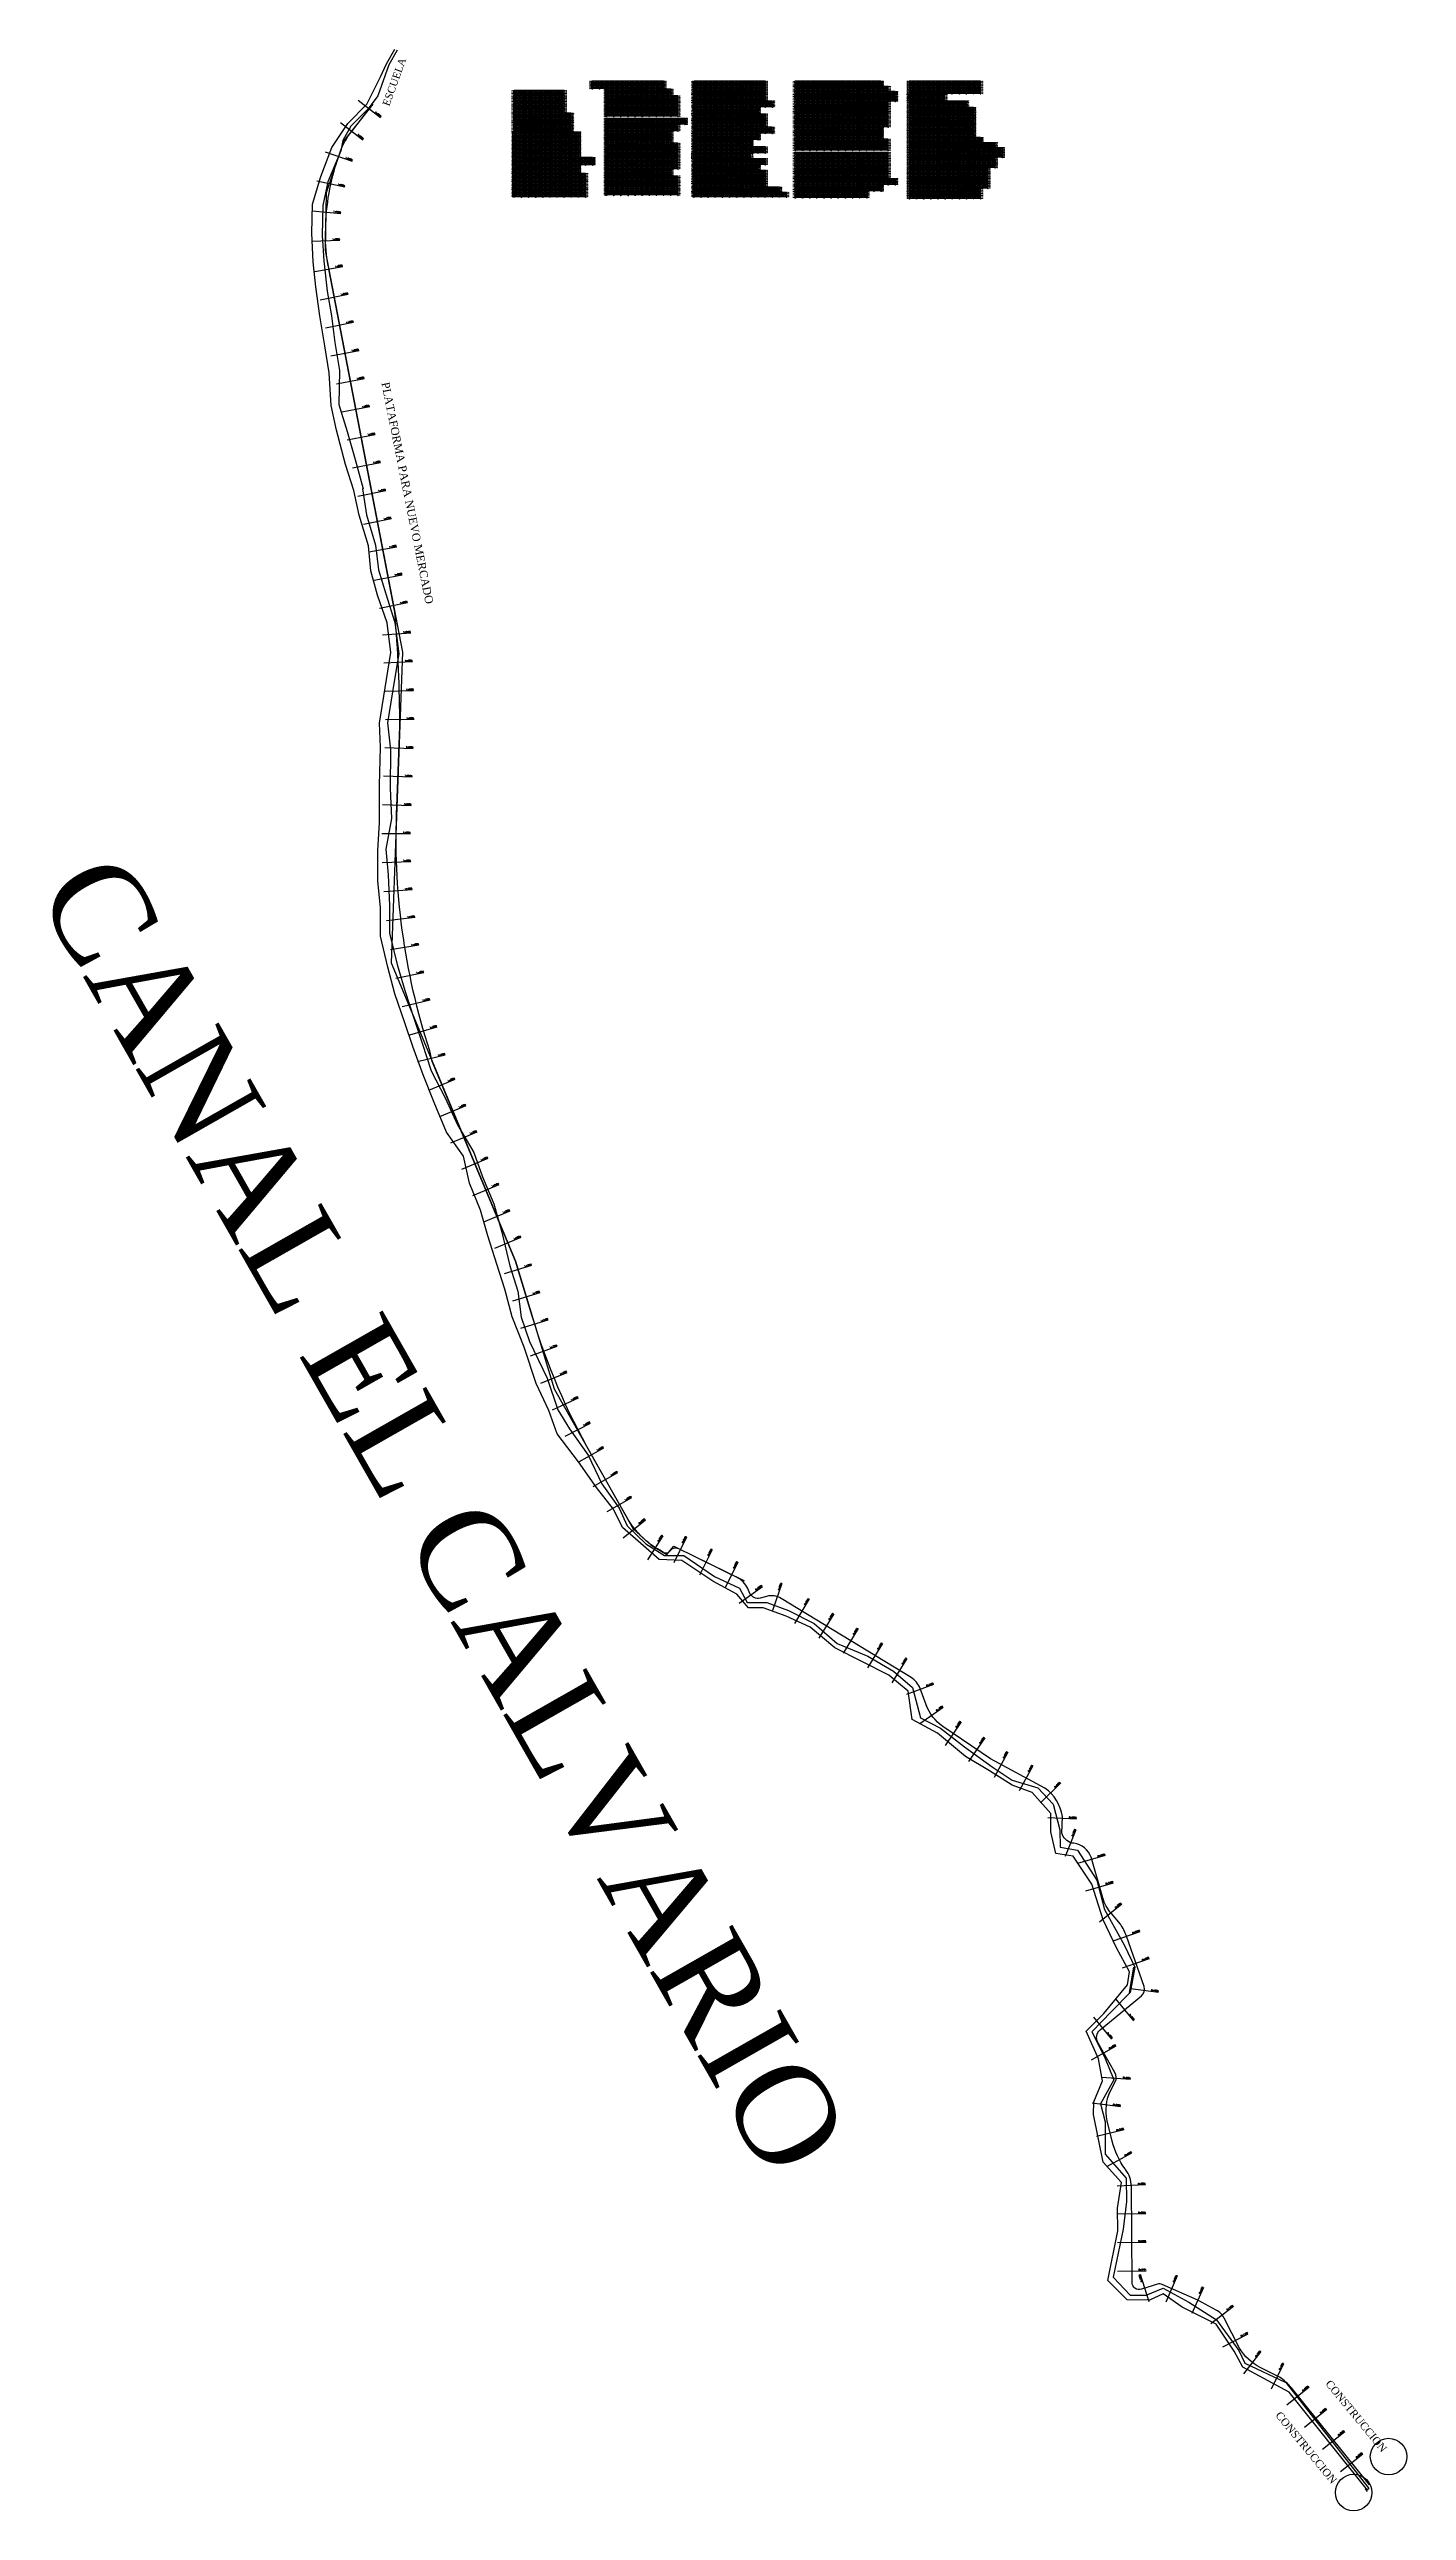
# Model space of a CAD drawing. Header units: millimetres. Extents: x 785301 to 786252, y 2209397 to 2211121.
import ezdxf
from ezdxf.enums import TextEntityAlignment as Align

# ---------------------------------------------------------------- set-up
doc = ezdxf.new("R2010")
doc.units = ezdxf.units.MM
for name, color, linetype in [('08-Marzo-2008elevaciones', 140, 'Continuous'), ('CANAL CALVARIO', 5, 'Continuous'), ('RETICULA', 2, 'Continuous'), ('TN', 3, 'Continuous'), ('trazo', 3, 'Continuous')]:
    doc.layers.add(name, color=color, linetype=linetype)
doc.styles.add('ROMANS', font='ROMANS.shx', dxfattribs={"width": 0.75})
doc.styles.get("Standard").update_dxf_attribs({"font": 'TIMES.TTF'})

# ---------------------------------------------------------------- blocks, each defined once
blk = doc.blocks.new('0-160A')
at = {"layer": 'RETICULA', "color": 2}
for p, q in [((10, 1562), (-25, 1562)), ((-25, 1557), (-25, 1562)), ((10, 1561), (-25, 1561)), ((10, 1560), (-25, 1560)), ((10, 1559), (-25, 1559)), ((10, 1558), (-25, 1558)), ((10, 1557), (-25, 1557)), ((-24, 1557), (-24, 1562)), ((-23, 1557), (-23, 1562)), ((-22, 1557), (-22, 1562)), ((-21, 1557), (-21, 1562)), ((-20, 1557), (-20, 1562)), ((-20, 1557), (-20, 1562)), ((-19, 1557), (-19, 1562)), ((-18, 1557), (-18, 1562)), ((-17, 1557), (-17, 1562)), ((-16, 1557), (-16, 1562)), ((-15, 1557), (-15, 1562)), ((-15, 1557), (-15, 1562)), ((-14, 1557), (-14, 1562)), ((-13, 1557), (-13, 1562)), ((-12, 1557), (-12, 1562)), ((-11, 1557), (-11, 1562)), ((-10, 1557), (-10, 1562)), ((-10, 1557), (-10, 1562)), ((-9, 1557), (-9, 1562)), ((-8, 1557), (-8, 1562)), ((-7, 1557), (-7, 1562)), ((-6, 1557), (-6, 1562)), ((-5, 1557), (-5, 1562)), ((-5, 1557), (-5, 1562)), ((-4, 1557), (-4, 1562)), ((-3, 1557), (-3, 1562)), ((-2, 1557), (-2, 1562)), ((-1, 1557), (-1, 1562)), ((0, 1557), (0, 1562)), ((0, 1557), (0, 1562)), ((1, 1557), (1, 1562)), ((2, 1557), (2, 1562)), ((3, 1557), (3, 1562)), ((4, 1557), (4, 1562)), ((5, 1557), (5, 1562)), ((5, 1557), (5, 1562)), ((6, 1557), (6, 1562)), ((7, 1557), (7, 1562)), ((8, 1557), (8, 1562)), ((9, 1557), (9, 1562)), ((10, 1557), (10, 1562))]:
    blk.add_line(p, q, dxfattribs=at)
at = {"layer": 'TN', "color": 4}
blk.add_lwpolyline([(7.2, 1561.3), (3.4, 1560.8), (0.4, 1560.7), (0.4, 1560.8), (-1.9, 1560.7), (-5.1, 1560.1), (-5.9, 1559), (-6.5, 1558.8), (-7.4, 1559), (-9.2, 1559.3), (-16.1, 1561.2), (-19, 1561.3), (-20.4, 1561.3)], dxfattribs=at)
at = {"layer": 'TN'}
blk.add_circle((-6.5, 1558.8), 0.5, dxfattribs=at)
at = {"layer": 'RETICULA', "color": 6, "style": 'ROMANS'}
for s, p in [('1562.00', (-25.1, 1562)), ('1561.00', (-25.1, 1561)), ('1560.00', (-25.1, 1560)), ('1559.00', (-25.1, 1559)), ('1558.00', (-25.1, 1558)), ('1557.00', (-25.1, 1557))]:
    blk.add_text(s, height=0.3, dxfattribs=at).set_placement(p, align=Align.MIDDLE_RIGHT)
for s, p in [('-25', (-25, 1556.8)), ('-20', (-20, 1556.8)), ('-15', (-15, 1556.8)), ('-10', (-10, 1556.8)), ('-5', (-5, 1556.8)), ('0', (0, 1556.8)), ('5', (5, 1556.8)), ('10', (10, 1556.8))]:
    blk.add_text(s, height=0.3, dxfattribs=at).set_placement(p, align=Align.TOP_CENTER)
for s, p in [('1562.00', (10.1, 1562)), ('1561.00', (10.1, 1561)), ('1560.00', (10.1, 1560)), ('1559.00', (10.1, 1559)), ('1558.00', (10.1, 1558)), ('1557.00', (10.1, 1557))]:
    blk.add_text(s, height=0.3, dxfattribs=at).set_placement(p, align=Align.MIDDLE_LEFT)
at = {"layer": 'TN', "color": 7, "style": 'ROMANS'}
blk.add_text('Tn+1560.751', height=0.5, dxfattribs=at).set_placement((0, 1560.8), align=Align.BOTTOM_CENTER)
blk.add_text('0+160A', height=0.5, dxfattribs=at).set_placement((0, 1560.8), align=Align.TOP_CENTER)
blk = doc.blocks.new('0-180A')
at = {"layer": 'RETICULA', "color": 2}
for p, q in [((10, 1562), (-25, 1562)), ((-25, 1557), (-25, 1562)), ((10, 1561), (-25, 1561)), ((10, 1560), (-25, 1560)), ((10, 1559), (-25, 1559)), ((10, 1558), (-25, 1558)), ((10, 1557), (-25, 1557)), ((-24, 1557), (-24, 1562)), ((-23, 1557), (-23, 1562)), ((-22, 1557), (-22, 1562)), ((-21, 1557), (-21, 1562)), ((-20, 1557), (-20, 1562)), ((-20, 1557), (-20, 1562)), ((-19, 1557), (-19, 1562)), ((-18, 1557), (-18, 1562)), ((-17, 1557), (-17, 1562)), ((-16, 1557), (-16, 1562)), ((-15, 1557), (-15, 1562)), ((-15, 1557), (-15, 1562)), ((-14, 1557), (-14, 1562)), ((-13, 1557), (-13, 1562)), ((-12, 1557), (-12, 1562)), ((-11, 1557), (-11, 1562)), ((-10, 1557), (-10, 1562)), ((-10, 1557), (-10, 1562)), ((-9, 1557), (-9, 1562)), ((-8, 1557), (-8, 1562)), ((-7, 1557), (-7, 1562)), ((-6, 1557), (-6, 1562)), ((-5, 1557), (-5, 1562)), ((-5, 1557), (-5, 1562)), ((-4, 1557), (-4, 1562)), ((-3, 1557), (-3, 1562)), ((-2, 1557), (-2, 1562)), ((-1, 1557), (-1, 1562)), ((0, 1557), (0, 1562)), ((0, 1557), (0, 1562)), ((1, 1557), (1, 1562)), ((2, 1557), (2, 1562)), ((3, 1557), (3, 1562)), ((4, 1557), (4, 1562)), ((5, 1557), (5, 1562)), ((5, 1557), (5, 1562)), ((6, 1557), (6, 1562)), ((7, 1557), (7, 1562)), ((8, 1557), (8, 1562)), ((9, 1557), (9, 1562)), ((10, 1557), (10, 1562))]:
    blk.add_line(p, q, dxfattribs=at)
at = {"layer": 'TN', "color": 4}
blk.add_lwpolyline([(6.7, 1561.5), (2.8, 1560.6), (0, 1560.6), (0, 1560.6), (0, 1560.6), (0, 1560.6), (0, 1560.6), (-1.1, 1560.2), (-3.8, 1559), (-6.6, 1558.6), (-8, 1558.6), (-8.9, 1558.6), (-13.5, 1559.8), (-15.2, 1559.9), (-17, 1560.1)], dxfattribs=at)
at = {"layer": 'TN'}
blk.add_circle((-6.5, 1558.7), 0.5, dxfattribs=at)
at = {"layer": 'RETICULA', "color": 6, "style": 'ROMANS'}
for s, p in [('1562.00', (-25.1, 1562)), ('1561.00', (-25.1, 1561)), ('1560.00', (-25.1, 1560)), ('1559.00', (-25.1, 1559)), ('1558.00', (-25.1, 1558)), ('1557.00', (-25.1, 1557))]:
    blk.add_text(s, height=0.3, dxfattribs=at).set_placement(p, align=Align.MIDDLE_RIGHT)
for s, p in [('-25', (-25, 1556.8)), ('-20', (-20, 1556.8)), ('-15', (-15, 1556.8)), ('-10', (-10, 1556.8)), ('-5', (-5, 1556.8)), ('0', (0, 1556.8)), ('5', (5, 1556.8)), ('10', (10, 1556.8))]:
    blk.add_text(s, height=0.3, dxfattribs=at).set_placement(p, align=Align.TOP_CENTER)
for s, p in [('1562.00', (10.1, 1562)), ('1561.00', (10.1, 1561)), ('1560.00', (10.1, 1560)), ('1559.00', (10.1, 1559)), ('1558.00', (10.1, 1558)), ('1557.00', (10.1, 1557))]:
    blk.add_text(s, height=0.3, dxfattribs=at).set_placement(p, align=Align.MIDDLE_LEFT)
at = {"layer": 'TN', "color": 7, "style": 'ROMANS'}
blk.add_text('Tn+1560.577', height=0.5, dxfattribs=at).set_placement((0, 1560.6), align=Align.BOTTOM_CENTER)
blk.add_text('0+180A', height=0.5, dxfattribs=at).set_placement((0, 1560.6), align=Align.TOP_CENTER)
blk = doc.blocks.new('0-220A')
at = {"layer": 'RETICULA', "color": 2}
for p, q in [((10, 1560), (-25, 1560)), ((-25, 1556), (-25, 1560)), ((10, 1559), (-25, 1559)), ((10, 1558), (-25, 1558)), ((10, 1557), (-25, 1557)), ((10, 1556), (-25, 1556)), ((-24, 1556), (-24, 1560)), ((-23, 1556), (-23, 1560)), ((-22, 1556), (-22, 1560)), ((-21, 1556), (-21, 1560)), ((-20, 1556), (-20, 1560)), ((-20, 1556), (-20, 1560)), ((-19, 1556), (-19, 1560)), ((-18, 1556), (-18, 1560)), ((-17, 1556), (-17, 1560)), ((-16, 1556), (-16, 1560)), ((-15, 1556), (-15, 1560)), ((-15, 1556), (-15, 1560)), ((-14, 1556), (-14, 1560)), ((-13, 1556), (-13, 1560)), ((-12, 1556), (-12, 1560)), ((-11, 1556), (-11, 1560)), ((-10, 1556), (-10, 1560)), ((-10, 1556), (-10, 1560)), ((-9, 1556), (-9, 1560)), ((-8, 1556), (-8, 1560)), ((-7, 1556), (-7, 1560)), ((-6, 1556), (-6, 1560)), ((-5, 1556), (-5, 1560)), ((-5, 1556), (-5, 1560)), ((-4, 1556), (-4, 1560)), ((-3, 1556), (-3, 1560)), ((-2, 1556), (-2, 1560)), ((-1, 1556), (-1, 1560)), ((0, 1556), (0, 1560)), ((0, 1556), (0, 1560)), ((1, 1556), (1, 1560)), ((2, 1556), (2, 1560)), ((3, 1556), (3, 1560)), ((4, 1556), (4, 1560)), ((5, 1556), (5, 1560)), ((5, 1556), (5, 1560)), ((6, 1556), (6, 1560)), ((7, 1556), (7, 1560)), ((8, 1556), (8, 1560)), ((9, 1556), (9, 1560)), ((10, 1556), (10, 1560))]:
    blk.add_line(p, q, dxfattribs=at)
at = {"layer": 'TN', "color": 4}
blk.add_lwpolyline([(9.1, 1559.9), (3, 1559.7), (-0.2, 1559.8), (-5.1, 1559.7), (-5.8, 1558), (-7.6, 1557.9), (-9.4, 1558), (-9.7, 1558.6), (-11.7, 1559), (-14.3, 1559.2), (-16.2, 1559.4)], dxfattribs=at)
at = {"layer": 'TN'}
blk.add_circle((-7.7, 1557.9), 0.5, dxfattribs=at)
at = {"layer": 'RETICULA', "color": 6, "style": 'ROMANS'}
for s, p in [('1560.00', (-25.1, 1560)), ('1559.00', (-25.1, 1559)), ('1558.00', (-25.1, 1558)), ('1557.00', (-25.1, 1557)), ('1556.00', (-25.1, 1556))]:
    blk.add_text(s, height=0.3, dxfattribs=at).set_placement(p, align=Align.MIDDLE_RIGHT)
for s, p in [('-25', (-25, 1555.8)), ('-20', (-20, 1555.8)), ('-15', (-15, 1555.8)), ('-10', (-10, 1555.8)), ('-5', (-5, 1555.8)), ('0', (0, 1555.8)), ('5', (5, 1555.8)), ('10', (10, 1555.8))]:
    blk.add_text(s, height=0.3, dxfattribs=at).set_placement(p, align=Align.TOP_CENTER)
for s, p in [('1560.00', (10.1, 1560)), ('1559.00', (10.1, 1559)), ('1558.00', (10.1, 1558)), ('1557.00', (10.1, 1557)), ('1556.00', (10.1, 1556))]:
    blk.add_text(s, height=0.3, dxfattribs=at).set_placement(p, align=Align.MIDDLE_LEFT)
at = {"layer": 'TN', "color": 7, "style": 'ROMANS'}
blk.add_text('Tn+1559.841', height=0.5, dxfattribs=at).set_placement((0, 1559.8), align=Align.BOTTOM_CENTER)
blk.add_text('0+220A', height=0.5, dxfattribs=at).set_placement((0, 1559.8), align=Align.TOP_CENTER)
blk = doc.blocks.new('0-240A')
at = {"layer": 'RETICULA', "color": 2}
for p, q in [((10, 1562), (-30, 1562)), ((-30, 1556), (-30, 1562)), ((10, 1561), (-30, 1561)), ((10, 1560), (-30, 1560)), ((10, 1559), (-30, 1559)), ((10, 1558), (-30, 1558)), ((10, 1557), (-30, 1557)), ((10, 1556), (-30, 1556)), ((-29, 1556), (-29, 1562)), ((-28, 1556), (-28, 1562)), ((-27, 1556), (-27, 1562)), ((-26, 1556), (-26, 1562)), ((-25, 1556), (-25, 1562)), ((-25, 1556), (-25, 1562)), ((-24, 1556), (-24, 1562)), ((-23, 1556), (-23, 1562)), ((-22, 1556), (-22, 1562)), ((-21, 1556), (-21, 1562)), ((-20, 1556), (-20, 1562)), ((-20, 1556), (-20, 1562)), ((-19, 1556), (-19, 1562)), ((-18, 1556), (-18, 1562)), ((-17, 1556), (-17, 1562)), ((-16, 1556), (-16, 1562)), ((-15, 1556), (-15, 1562)), ((-15, 1556), (-15, 1562)), ((-14, 1556), (-14, 1562)), ((-13, 1556), (-13, 1562)), ((-12, 1556), (-12, 1562)), ((-11, 1556), (-11, 1562)), ((-10, 1556), (-10, 1562)), ((-10, 1556), (-10, 1562)), ((-9, 1556), (-9, 1562)), ((-8, 1556), (-8, 1562)), ((-7, 1556), (-7, 1562)), ((-6, 1556), (-6, 1562)), ((-5, 1556), (-5, 1562)), ((-5, 1556), (-5, 1562)), ((-4, 1556), (-4, 1562)), ((-3, 1556), (-3, 1562)), ((-2, 1556), (-2, 1562)), ((-1, 1556), (-1, 1562)), ((0, 1556), (0, 1562)), ((0, 1556), (0, 1562)), ((1, 1556), (1, 1562)), ((2, 1556), (2, 1562)), ((3, 1556), (3, 1562)), ((4, 1556), (4, 1562)), ((5, 1556), (5, 1562)), ((5, 1556), (5, 1562)), ((6, 1556), (6, 1562)), ((7, 1556), (7, 1562)), ((8, 1556), (8, 1562)), ((9, 1556), (9, 1562)), ((10, 1556), (10, 1562))]:
    blk.add_line(p, q, dxfattribs=at)
at = {"layer": 'TN', "color": 4}
blk.add_lwpolyline([(8.2, 1561.5), (8.2, 1561.5), (8.2, 1561.4), (8.2, 1561.4), (1.7, 1560.1), (-3.2, 1559.8), (-9.8, 1559.6), (-13.1, 1558.5), (-13.7, 1558), (-15.2, 1557.9), (-17, 1558.3), (-18.1, 1559.3), (-22.3, 1560.5), (-25.5, 1559.7)], dxfattribs=at)
at = {"layer": 'TN'}
blk.add_circle((-15.2, 1557.9), 0.5, dxfattribs=at)
at = {"layer": 'RETICULA', "color": 6, "style": 'ROMANS'}
for s, p in [('1562.00', (-30.1, 1562)), ('1561.00', (-30.1, 1561)), ('1560.00', (-30.1, 1560)), ('1559.00', (-30.1, 1559)), ('1558.00', (-30.1, 1558)), ('1557.00', (-30.1, 1557)), ('1556.00', (-30.1, 1556))]:
    blk.add_text(s, height=0.3, dxfattribs=at).set_placement(p, align=Align.MIDDLE_RIGHT)
for s, p in [('-30', (-30, 1555.8)), ('-25', (-25, 1555.8)), ('-20', (-20, 1555.8)), ('-15', (-15, 1555.8)), ('-10', (-10, 1555.8)), ('-5', (-5, 1555.8)), ('0', (0, 1555.8)), ('5', (5, 1555.8)), ('10', (10, 1555.8))]:
    blk.add_text(s, height=0.3, dxfattribs=at).set_placement(p, align=Align.TOP_CENTER)
for s, p in [('1562.00', (10.1, 1562)), ('1561.00', (10.1, 1561)), ('1560.00', (10.1, 1560)), ('1559.00', (10.1, 1559)), ('1558.00', (10.1, 1558)), ('1557.00', (10.1, 1557)), ('1556.00', (10.1, 1556))]:
    blk.add_text(s, height=0.3, dxfattribs=at).set_placement(p, align=Align.MIDDLE_LEFT)
at = {"layer": 'TN', "color": 7, "style": 'ROMANS'}
blk.add_text('Tn+1560.000', height=0.5, dxfattribs=at).set_placement((0, 1560), align=Align.BOTTOM_CENTER)
blk.add_text('0+240A', height=0.5, dxfattribs=at).set_placement((0, 1560), align=Align.TOP_CENTER)
blk = doc.blocks.new('0-260A')
at = {"layer": 'RETICULA', "color": 2}
for p, q in [((10, 1562), (-30, 1562)), ((-30, 1556), (-30, 1562)), ((10, 1561), (-30, 1561)), ((10, 1560), (-30, 1560)), ((10, 1559), (-30, 1559)), ((10, 1558), (-30, 1558)), ((10, 1557), (-30, 1557)), ((10, 1556), (-30, 1556)), ((-29, 1556), (-29, 1562)), ((-28, 1556), (-28, 1562)), ((-27, 1556), (-27, 1562)), ((-26, 1556), (-26, 1562)), ((-25, 1556), (-25, 1562)), ((-25, 1556), (-25, 1562)), ((-24, 1556), (-24, 1562)), ((-23, 1556), (-23, 1562)), ((-22, 1556), (-22, 1562)), ((-21, 1556), (-21, 1562)), ((-20, 1556), (-20, 1562)), ((-20, 1556), (-20, 1562)), ((-19, 1556), (-19, 1562)), ((-18, 1556), (-18, 1562)), ((-17, 1556), (-17, 1562)), ((-16, 1556), (-16, 1562)), ((-15, 1556), (-15, 1562)), ((-15, 1556), (-15, 1562)), ((-14, 1556), (-14, 1562)), ((-13, 1556), (-13, 1562)), ((-12, 1556), (-12, 1562)), ((-11, 1556), (-11, 1562)), ((-10, 1556), (-10, 1562)), ((-10, 1556), (-10, 1562)), ((-9, 1556), (-9, 1562)), ((-8, 1556), (-8, 1562)), ((-7, 1556), (-7, 1562)), ((-6, 1556), (-6, 1562)), ((-5, 1556), (-5, 1562)), ((-5, 1556), (-5, 1562)), ((-4, 1556), (-4, 1562)), ((-3, 1556), (-3, 1562)), ((-2, 1556), (-2, 1562)), ((-1, 1556), (-1, 1562)), ((0, 1556), (0, 1562)), ((0, 1556), (0, 1562)), ((1, 1556), (1, 1562)), ((2, 1556), (2, 1562)), ((3, 1556), (3, 1562)), ((4, 1556), (4, 1562)), ((5, 1556), (5, 1562)), ((5, 1556), (5, 1562)), ((6, 1556), (6, 1562)), ((7, 1556), (7, 1562)), ((8, 1556), (8, 1562)), ((9, 1556), (9, 1562)), ((10, 1556), (10, 1562))]:
    blk.add_line(p, q, dxfattribs=at)
at = {"layer": 'TN', "color": 4}
blk.add_lwpolyline([(9.9, 1561), (4.7, 1560.9), (1.8, 1561.6), (1.8, 1561.6), (-0.6, 1560.4), (-5.9, 1559), (-8.4, 1557.9), (-9.6, 1558.2), (-15.5, 1559.7), (-19.5, 1559.3), (-27.3, 1559.3)], dxfattribs=at)
at = {"layer": 'TN'}
blk.add_circle((-8.4, 1557.9), 0.5, dxfattribs=at)
at = {"layer": 'RETICULA', "color": 6, "style": 'ROMANS'}
for s, p in [('1562.00', (-30.1, 1562)), ('1561.00', (-30.1, 1561)), ('1560.00', (-30.1, 1560)), ('1559.00', (-30.1, 1559)), ('1558.00', (-30.1, 1558)), ('1557.00', (-30.1, 1557)), ('1556.00', (-30.1, 1556))]:
    blk.add_text(s, height=0.3, dxfattribs=at).set_placement(p, align=Align.MIDDLE_RIGHT)
for s, p in [('-30', (-30, 1555.8)), ('-25', (-25, 1555.8)), ('-20', (-20, 1555.8)), ('-15', (-15, 1555.8)), ('-10', (-10, 1555.8)), ('-5', (-5, 1555.8)), ('0', (0, 1555.8)), ('5', (5, 1555.8)), ('10', (10, 1555.8))]:
    blk.add_text(s, height=0.3, dxfattribs=at).set_placement(p, align=Align.TOP_CENTER)
for s, p in [('1562.00', (10.1, 1562)), ('1561.00', (10.1, 1561)), ('1560.00', (10.1, 1560)), ('1559.00', (10.1, 1559)), ('1558.00', (10.1, 1558)), ('1557.00', (10.1, 1557)), ('1556.00', (10.1, 1556))]:
    blk.add_text(s, height=0.3, dxfattribs=at).set_placement(p, align=Align.MIDDLE_LEFT)
at = {"layer": 'TN', "color": 7, "style": 'ROMANS'}
blk.add_text('Tn+1560.671', height=0.5, dxfattribs=at).set_placement((0, 1560.7), align=Align.BOTTOM_CENTER)
blk.add_text('0+260A', height=0.5, dxfattribs=at).set_placement((0, 1560.7), align=Align.TOP_CENTER)
blk = doc.blocks.new('0-280A')
at = {"layer": 'RETICULA', "color": 2}
for p, q in [((10, 1562), (-35, 1562)), ((-35, 1556), (-35, 1562)), ((10, 1561), (-35, 1561)), ((10, 1560), (-35, 1560)), ((10, 1559), (-35, 1559)), ((10, 1558), (-35, 1558)), ((10, 1557), (-35, 1557)), ((10, 1556), (-35, 1556)), ((-34, 1556), (-34, 1562)), ((-33, 1556), (-33, 1562)), ((-32, 1556), (-32, 1562)), ((-31, 1556), (-31, 1562)), ((-30, 1556), (-30, 1562)), ((-30, 1556), (-30, 1562)), ((-29, 1556), (-29, 1562)), ((-28, 1556), (-28, 1562)), ((-27, 1556), (-27, 1562)), ((-26, 1556), (-26, 1562)), ((-25, 1556), (-25, 1562)), ((-25, 1556), (-25, 1562)), ((-24, 1556), (-24, 1562)), ((-23, 1556), (-23, 1562)), ((-22, 1556), (-22, 1562)), ((-21, 1556), (-21, 1562)), ((-20, 1556), (-20, 1562)), ((-20, 1556), (-20, 1562)), ((-19, 1556), (-19, 1562)), ((-18, 1556), (-18, 1562)), ((-17, 1556), (-17, 1562)), ((-16, 1556), (-16, 1562)), ((-15, 1556), (-15, 1562)), ((-15, 1556), (-15, 1562)), ((-14, 1556), (-14, 1562)), ((-13, 1556), (-13, 1562)), ((-12, 1556), (-12, 1562)), ((-11, 1556), (-11, 1562)), ((-10, 1556), (-10, 1562)), ((-10, 1556), (-10, 1562)), ((-9, 1556), (-9, 1562)), ((-8, 1556), (-8, 1562)), ((-7, 1556), (-7, 1562)), ((-6, 1556), (-6, 1562)), ((-5, 1556), (-5, 1562)), ((-5, 1556), (-5, 1562)), ((-4, 1556), (-4, 1562)), ((-3, 1556), (-3, 1562)), ((-2, 1556), (-2, 1562)), ((-1, 1556), (-1, 1562)), ((0, 1556), (0, 1562)), ((0, 1556), (0, 1562)), ((1, 1556), (1, 1562)), ((2, 1556), (2, 1562)), ((3, 1556), (3, 1562)), ((4, 1556), (4, 1562)), ((5, 1556), (5, 1562)), ((5, 1556), (5, 1562)), ((6, 1556), (6, 1562)), ((7, 1556), (7, 1562)), ((8, 1556), (8, 1562)), ((9, 1556), (9, 1562)), ((10, 1556), (10, 1562))]:
    blk.add_line(p, q, dxfattribs=at)
at = {"layer": 'TN', "color": 4}
blk.add_lwpolyline([(8.7, 1560.8), (4.2, 1561.5), (-0.4, 1559.8), (-3.3, 1559.2), (-8.7, 1557.8), (-9.9, 1558.3), (-16.5, 1559.6), (-20.3, 1559.3), (-29, 1559.2), (-31.8, 1559.3)], dxfattribs=at)
at = {"layer": 'TN'}
blk.add_circle((-8.7, 1557.8), 0.5, dxfattribs=at)
at = {"layer": 'RETICULA', "color": 6, "style": 'ROMANS'}
for s, p in [('1562.00', (-35, 1562)), ('1561.00', (-35, 1561)), ('1560.00', (-35, 1560)), ('1559.00', (-35, 1559)), ('1558.00', (-35, 1558)), ('1557.00', (-35, 1557)), ('1556.00', (-35, 1556))]:
    blk.add_text(s, height=0.3, dxfattribs=at).set_placement(p, align=Align.MIDDLE_RIGHT)
for s, p in [('-35', (-35, 1555.8)), ('-30', (-30, 1555.8)), ('-25', (-25, 1555.8)), ('-20', (-20, 1555.8)), ('-15', (-15, 1555.8)), ('-10', (-10, 1555.8)), ('-5', (-5, 1555.8)), ('0', (0, 1555.8)), ('5', (5, 1555.8)), ('10', (10, 1555.8))]:
    blk.add_text(s, height=0.3, dxfattribs=at).set_placement(p, align=Align.TOP_CENTER)
for s, p in [('1562.00', (10.1, 1562)), ('1561.00', (10.1, 1561)), ('1560.00', (10.1, 1560)), ('1559.00', (10.1, 1559)), ('1558.00', (10.1, 1558)), ('1557.00', (10.1, 1557)), ('1556.00', (10.1, 1556))]:
    blk.add_text(s, height=0.3, dxfattribs=at).set_placement(p, align=Align.MIDDLE_LEFT)
at = {"layer": 'TN', "color": 7, "style": 'ROMANS'}
blk.add_text('Tn+1559.950', height=0.5, dxfattribs=at).set_placement((0, 1559.9), align=Align.BOTTOM_CENTER)
blk.add_text('0+280A', height=0.5, dxfattribs=at).set_placement((0, 1559.9), align=Align.TOP_CENTER)
blk = doc.blocks.new('0-300A')
at = {"layer": 'RETICULA', "color": 2}
for p, q in [((10, 1561), (-35, 1561)), ((-35, 1556), (-35, 1561)), ((10, 1560), (-35, 1560)), ((10, 1559), (-35, 1559)), ((10, 1558), (-35, 1558)), ((10, 1557), (-35, 1557)), ((10, 1556), (-35, 1556)), ((-34, 1556), (-34, 1561)), ((-33, 1556), (-33, 1561)), ((-32, 1556), (-32, 1561)), ((-31, 1556), (-31, 1561)), ((-30, 1556), (-30, 1561)), ((-30, 1556), (-30, 1561)), ((-29, 1556), (-29, 1561)), ((-28, 1556), (-28, 1561)), ((-27, 1556), (-27, 1561)), ((-26, 1556), (-26, 1561)), ((-25, 1556), (-25, 1561)), ((-25, 1556), (-25, 1561)), ((-24, 1556), (-24, 1561)), ((-23, 1556), (-23, 1561)), ((-22, 1556), (-22, 1561)), ((-21, 1556), (-21, 1561)), ((-20, 1556), (-20, 1561)), ((-20, 1556), (-20, 1561)), ((-19, 1556), (-19, 1561)), ((-18, 1556), (-18, 1561)), ((-17, 1556), (-17, 1561)), ((-16, 1556), (-16, 1561)), ((-15, 1556), (-15, 1561)), ((-15, 1556), (-15, 1561)), ((-14, 1556), (-14, 1561)), ((-13, 1556), (-13, 1561)), ((-12, 1556), (-12, 1561)), ((-11, 1556), (-11, 1561)), ((-10, 1556), (-10, 1561)), ((-10, 1556), (-10, 1561)), ((-9, 1556), (-9, 1561)), ((-8, 1556), (-8, 1561)), ((-7, 1556), (-7, 1561)), ((-6, 1556), (-6, 1561)), ((-5, 1556), (-5, 1561)), ((-5, 1556), (-5, 1561)), ((-4, 1556), (-4, 1561)), ((-3, 1556), (-3, 1561)), ((-2, 1556), (-2, 1561)), ((-1, 1556), (-1, 1561)), ((0, 1556), (0, 1561)), ((0, 1556), (0, 1561)), ((1, 1556), (1, 1561)), ((2, 1556), (2, 1561)), ((3, 1556), (3, 1561)), ((4, 1556), (4, 1561)), ((5, 1556), (5, 1561)), ((5, 1556), (5, 1561)), ((6, 1556), (6, 1561)), ((7, 1556), (7, 1561)), ((8, 1556), (8, 1561)), ((9, 1556), (9, 1561)), ((10, 1556), (10, 1561))]:
    blk.add_line(p, q, dxfattribs=at)
at = {"layer": 'TN', "color": 4}
blk.add_lwpolyline([(9.8, 1560.7), (7.1, 1559.9), (4.5, 1560.8), (4.5, 1560.8), (2.8, 1559.1), (0.2, 1559.1), (-0.2, 1559.3), (-3.3, 1557.9), (-5.8, 1557.8), (-6.8, 1558.3), (-11.1, 1559.8), (-20.2, 1559.4)], dxfattribs=at)
at = {"layer": 'TN'}
blk.add_circle((-4.5, 1557.8), 0.5, dxfattribs=at)
at = {"layer": 'RETICULA', "color": 6, "style": 'ROMANS'}
for s, p in [('1561.00', (-35, 1561)), ('1560.00', (-35, 1560)), ('1559.00', (-35, 1559)), ('1558.00', (-35, 1558)), ('1557.00', (-35, 1557)), ('1556.00', (-35, 1556))]:
    blk.add_text(s, height=0.3, dxfattribs=at).set_placement(p, align=Align.MIDDLE_RIGHT)
for s, p in [('-35', (-35, 1555.8)), ('-30', (-30, 1555.8)), ('-25', (-25, 1555.8)), ('-20', (-20, 1555.8)), ('-15', (-15, 1555.8)), ('-10', (-10, 1555.8)), ('-5', (-5, 1555.8)), ('0', (0, 1555.8)), ('5', (5, 1555.8)), ('10', (10, 1555.8))]:
    blk.add_text(s, height=0.3, dxfattribs=at).set_placement(p, align=Align.TOP_CENTER)
for s, p in [('1561.00', (10.1, 1561)), ('1560.00', (10.1, 1560)), ('1559.00', (10.1, 1559)), ('1558.00', (10.1, 1558)), ('1557.00', (10.1, 1557)), ('1556.00', (10.1, 1556))]:
    blk.add_text(s, height=0.3, dxfattribs=at).set_placement(p, align=Align.MIDDLE_LEFT)
at = {"layer": 'TN', "color": 7, "style": 'ROMANS'}
blk.add_text('Tn+1559.187', height=0.5, dxfattribs=at).set_placement((0, 1559.2), align=Align.BOTTOM_CENTER)
blk.add_text('0+300A', height=0.5, dxfattribs=at).set_placement((0, 1559.2), align=Align.TOP_CENTER)
blk = doc.blocks.new('0-320A')
at = {"layer": 'RETICULA', "color": 2}
for p, q in [((10, 1561), (-35, 1561)), ((-35, 1556), (-35, 1561)), ((10, 1560), (-35, 1560)), ((10, 1559), (-35, 1559)), ((10, 1558), (-35, 1558)), ((10, 1557), (-35, 1557)), ((10, 1556), (-35, 1556)), ((-34, 1556), (-34, 1561)), ((-33, 1556), (-33, 1561)), ((-32, 1556), (-32, 1561)), ((-31, 1556), (-31, 1561)), ((-30, 1556), (-30, 1561)), ((-30, 1556), (-30, 1561)), ((-29, 1556), (-29, 1561)), ((-28, 1556), (-28, 1561)), ((-27, 1556), (-27, 1561)), ((-26, 1556), (-26, 1561)), ((-25, 1556), (-25, 1561)), ((-25, 1556), (-25, 1561)), ((-24, 1556), (-24, 1561)), ((-23, 1556), (-23, 1561)), ((-22, 1556), (-22, 1561)), ((-21, 1556), (-21, 1561)), ((-20, 1556), (-20, 1561)), ((-20, 1556), (-20, 1561)), ((-19, 1556), (-19, 1561)), ((-18, 1556), (-18, 1561)), ((-17, 1556), (-17, 1561)), ((-16, 1556), (-16, 1561)), ((-15, 1556), (-15, 1561)), ((-15, 1556), (-15, 1561)), ((-14, 1556), (-14, 1561)), ((-13, 1556), (-13, 1561)), ((-12, 1556), (-12, 1561)), ((-11, 1556), (-11, 1561)), ((-10, 1556), (-10, 1561)), ((-10, 1556), (-10, 1561)), ((-9, 1556), (-9, 1561)), ((-8, 1556), (-8, 1561)), ((-7, 1556), (-7, 1561)), ((-6, 1556), (-6, 1561)), ((-5, 1556), (-5, 1561)), ((-5, 1556), (-5, 1561)), ((-4, 1556), (-4, 1561)), ((-3, 1556), (-3, 1561)), ((-2, 1556), (-2, 1561)), ((-1, 1556), (-1, 1561)), ((0, 1556), (0, 1561)), ((0, 1556), (0, 1561)), ((1, 1556), (1, 1561)), ((2, 1556), (2, 1561)), ((3, 1556), (3, 1561)), ((4, 1556), (4, 1561)), ((5, 1556), (5, 1561)), ((5, 1556), (5, 1561)), ((6, 1556), (6, 1561)), ((7, 1556), (7, 1561)), ((8, 1556), (8, 1561)), ((9, 1556), (9, 1561)), ((10, 1556), (10, 1561))]:
    blk.add_line(p, q, dxfattribs=at)
at = {"layer": 'TN', "color": 4}
blk.add_lwpolyline([(8.1, 1559.9), (1.7, 1560.6), (-1, 1559.7), (-2.9, 1559.3), (-7, 1558.4), (-8.2, 1557.6), (-10.8, 1558.3), (-14.1, 1560), (-21.1, 1559.2), (-29.2, 1559.3)], dxfattribs=at)
at = {"layer": 'TN'}
blk.add_circle((-8.2, 1557.6), 0.5, dxfattribs=at)
at = {"layer": 'RETICULA', "color": 6, "style": 'ROMANS'}
for s, p in [('1561.00', (-35, 1561)), ('1560.00', (-35, 1560)), ('1559.00', (-35, 1559)), ('1558.00', (-35, 1558)), ('1557.00', (-35, 1557)), ('1556.00', (-35, 1556))]:
    blk.add_text(s, height=0.3, dxfattribs=at).set_placement(p, align=Align.MIDDLE_RIGHT)
for s, p in [('-35', (-35, 1555.8)), ('-30', (-30, 1555.8)), ('-25', (-25, 1555.8)), ('-20', (-20, 1555.8)), ('-15', (-15, 1555.8)), ('-10', (-10, 1555.8)), ('-5', (-5, 1555.8)), ('0', (0, 1555.8)), ('5', (5, 1555.8)), ('10', (10, 1555.8))]:
    blk.add_text(s, height=0.3, dxfattribs=at).set_placement(p, align=Align.TOP_CENTER)
for s, p in [('1561.00', (10.1, 1561)), ('1560.00', (10.1, 1560)), ('1559.00', (10.1, 1559)), ('1558.00', (10.1, 1558)), ('1557.00', (10.1, 1557)), ('1556.00', (10.1, 1556))]:
    blk.add_text(s, height=0.3, dxfattribs=at).set_placement(p, align=Align.MIDDLE_LEFT)
at = {"layer": 'TN', "color": 7, "style": 'ROMANS'}
blk.add_text('Tn+1560.029', height=0.5, dxfattribs=at).set_placement((0, 1560), align=Align.BOTTOM_CENTER)
blk.add_text('0+320A', height=0.5, dxfattribs=at).set_placement((0, 1560), align=Align.TOP_CENTER)
blk = doc.blocks.new('0-360A')
at = {"layer": 'RETICULA', "color": 2}
for p, q in [((20, 1561), (-35, 1561)), ((-35, 1556), (-35, 1561)), ((20, 1560), (-35, 1560)), ((20, 1559), (-35, 1559)), ((20, 1558), (-35, 1558)), ((20, 1557), (-35, 1557)), ((20, 1556), (-35, 1556)), ((-34, 1556), (-34, 1561)), ((-33, 1556), (-33, 1561)), ((-32, 1556), (-32, 1561)), ((-31, 1556), (-31, 1561)), ((-30, 1556), (-30, 1561)), ((-30, 1556), (-30, 1561)), ((-29, 1556), (-29, 1561)), ((-28, 1556), (-28, 1561)), ((-27, 1556), (-27, 1561)), ((-26, 1556), (-26, 1561)), ((-25, 1556), (-25, 1561)), ((-25, 1556), (-25, 1561)), ((-24, 1556), (-24, 1561)), ((-23, 1556), (-23, 1561)), ((-22, 1556), (-22, 1561)), ((-21, 1556), (-21, 1561)), ((-20, 1556), (-20, 1561)), ((-20, 1556), (-20, 1561)), ((-19, 1556), (-19, 1561)), ((-18, 1556), (-18, 1561)), ((-17, 1556), (-17, 1561)), ((-16, 1556), (-16, 1561)), ((-15, 1556), (-15, 1561)), ((-15, 1556), (-15, 1561)), ((-14, 1556), (-14, 1561)), ((-13, 1556), (-13, 1561)), ((-12, 1556), (-12, 1561)), ((-11, 1556), (-11, 1561)), ((-10, 1556), (-10, 1561)), ((-10, 1556), (-10, 1561)), ((-9, 1556), (-9, 1561)), ((-8, 1556), (-8, 1561)), ((-7, 1556), (-7, 1561)), ((-6, 1556), (-6, 1561)), ((-5, 1556), (-5, 1561)), ((-5, 1556), (-5, 1561)), ((-4, 1556), (-4, 1561)), ((-3, 1556), (-3, 1561)), ((-2, 1556), (-2, 1561)), ((-1, 1556), (-1, 1561)), ((0, 1556), (0, 1561)), ((0, 1556), (0, 1561)), ((1, 1556), (1, 1561)), ((2, 1556), (2, 1561)), ((3, 1556), (3, 1561)), ((4, 1556), (4, 1561)), ((5, 1556), (5, 1561)), ((5, 1556), (5, 1561)), ((6, 1556), (6, 1561)), ((7, 1556), (7, 1561)), ((8, 1556), (8, 1561)), ((9, 1556), (9, 1561)), ((10, 1556), (10, 1561)), ((10, 1556), (10, 1561)), ((11, 1556), (11, 1561)), ((12, 1556), (12, 1561)), ((13, 1556), (13, 1561)), ((14, 1556), (14, 1561)), ((15, 1556), (15, 1561)), ((15, 1556), (15, 1561)), ((16, 1556), (16, 1561)), ((17, 1556), (17, 1561)), ((18, 1556), (18, 1561)), ((19, 1556), (19, 1561)), ((20, 1556), (20, 1561))]:
    blk.add_line(p, q, dxfattribs=at)
at = {"layer": 'TN', "color": 4}
blk.add_lwpolyline([(15.2, 1560), (11.5, 1560.8), (9.5, 1560.5), (5.2, 1559), (-2.7, 1557.4), (-6.3, 1557.4), (-7.1, 1558.5), (-12.7, 1559.8), (-18.7, 1559.3), (-27.7, 1559.1)], dxfattribs=at)
at = {"layer": 'TN'}
blk.add_circle((-4.5, 1557.4), 0.5, dxfattribs=at)
at = {"layer": 'RETICULA', "color": 6, "style": 'ROMANS'}
for s, p in [('1561.00', (-35, 1561)), ('1560.00', (-35, 1560)), ('1559.00', (-35, 1559)), ('1558.00', (-35, 1558)), ('1557.00', (-35, 1557)), ('1556.00', (-35, 1556))]:
    blk.add_text(s, height=0.3, dxfattribs=at).set_placement(p, align=Align.MIDDLE_RIGHT)
for s, p in [('-35', (-35, 1555.8)), ('-30', (-30, 1555.8)), ('-25', (-25, 1555.8)), ('-20', (-20, 1555.8)), ('-15', (-15, 1555.8)), ('-10', (-10, 1555.8)), ('-5', (-5, 1555.8)), ('0', (0, 1555.8)), ('5', (5, 1555.8)), ('10', (10, 1555.8)), ('15', (15, 1555.8)), ('20', (20, 1555.8))]:
    blk.add_text(s, height=0.3, dxfattribs=at).set_placement(p, align=Align.TOP_CENTER)
for s, p in [('1561.00', (20.1, 1561)), ('1560.00', (20.1, 1560)), ('1559.00', (20.1, 1559)), ('1558.00', (20.1, 1558)), ('1557.00', (20.1, 1557)), ('1556.00', (20.1, 1556))]:
    blk.add_text(s, height=0.3, dxfattribs=at).set_placement(p, align=Align.MIDDLE_LEFT)
at = {"layer": 'TN', "color": 7, "style": 'ROMANS'}
blk.add_text('Tn+1558.288', height=0.5, dxfattribs=at).set_placement((0, 1558.3), align=Align.BOTTOM_CENTER)
blk.add_text('0+360A', height=0.5, dxfattribs=at).set_placement((0.2, 1557.7), align=Align.TOP_CENTER)
blk = doc.blocks.new('0-380A')
at = {"layer": 'RETICULA', "color": 2}
for p, q in [((10, 1561), (-35, 1561)), ((-35, 1556), (-35, 1561)), ((10, 1560), (-35, 1560)), ((10, 1559), (-35, 1559)), ((10, 1558), (-35, 1558)), ((10, 1557), (-35, 1557)), ((10, 1556), (-35, 1556)), ((-34, 1556), (-34, 1561)), ((-33, 1556), (-33, 1561)), ((-32, 1556), (-32, 1561)), ((-31, 1556), (-31, 1561)), ((-30, 1556), (-30, 1561)), ((-30, 1556), (-30, 1561)), ((-29, 1556), (-29, 1561)), ((-28, 1556), (-28, 1561)), ((-27, 1556), (-27, 1561)), ((-26, 1556), (-26, 1561)), ((-25, 1556), (-25, 1561)), ((-25, 1556), (-25, 1561)), ((-24, 1556), (-24, 1561)), ((-23, 1556), (-23, 1561)), ((-22, 1556), (-22, 1561)), ((-21, 1556), (-21, 1561)), ((-20, 1556), (-20, 1561)), ((-20, 1556), (-20, 1561)), ((-19, 1556), (-19, 1561)), ((-18, 1556), (-18, 1561)), ((-17, 1556), (-17, 1561)), ((-16, 1556), (-16, 1561)), ((-15, 1556), (-15, 1561)), ((-15, 1556), (-15, 1561)), ((-14, 1556), (-14, 1561)), ((-13, 1556), (-13, 1561)), ((-12, 1556), (-12, 1561)), ((-11, 1556), (-11, 1561)), ((-10, 1556), (-10, 1561)), ((-10, 1556), (-10, 1561)), ((-9, 1556), (-9, 1561)), ((-8, 1556), (-8, 1561)), ((-7, 1556), (-7, 1561)), ((-6, 1556), (-6, 1561)), ((-5, 1556), (-5, 1561)), ((-5, 1556), (-5, 1561)), ((-4, 1556), (-4, 1561)), ((-3, 1556), (-3, 1561)), ((-2, 1556), (-2, 1561)), ((-1, 1556), (-1, 1561)), ((0, 1556), (0, 1561)), ((0, 1556), (0, 1561)), ((1, 1556), (1, 1561)), ((2, 1556), (2, 1561)), ((3, 1556), (3, 1561)), ((4, 1556), (4, 1561)), ((5, 1556), (5, 1561)), ((5, 1556), (5, 1561)), ((6, 1556), (6, 1561)), ((7, 1556), (7, 1561)), ((8, 1556), (8, 1561)), ((9, 1556), (9, 1561)), ((10, 1556), (10, 1561))]:
    blk.add_line(p, q, dxfattribs=at)
at = {"layer": 'TN', "color": 4}
blk.add_lwpolyline([(8.3, 1560), (5.5, 1560.7), (3.7, 1560.7), (0.9, 1559.6), (-1.5, 1558.4), (-3.2, 1557.4), (-8.6, 1557.4), (-9.4, 1558.2), (-18.7, 1559.1), (-24.7, 1559.2), (-34.1, 1559.1)], dxfattribs=at)
at = {"layer": 'TN'}
blk.add_circle((-5.9, 1557.4), 0.5, dxfattribs=at)
at = {"layer": 'RETICULA', "color": 6, "style": 'ROMANS'}
for s, p in [('1561.00', (-35, 1561)), ('1560.00', (-35, 1560)), ('1559.00', (-35, 1559)), ('1558.00', (-35, 1558)), ('1557.00', (-35, 1557)), ('1556.00', (-35, 1556))]:
    blk.add_text(s, height=0.3, dxfattribs=at).set_placement(p, align=Align.MIDDLE_RIGHT)
for s, p in [('-35', (-35, 1555.8)), ('-30', (-30, 1555.8)), ('-25', (-25, 1555.8)), ('-20', (-20, 1555.8)), ('-15', (-15, 1555.8)), ('-10', (-10, 1555.8)), ('-5', (-5, 1555.8)), ('0', (0, 1555.8)), ('5', (5, 1555.8)), ('10', (10, 1555.8))]:
    blk.add_text(s, height=0.3, dxfattribs=at).set_placement(p, align=Align.TOP_CENTER)
for s, p in [('1561.00', (10.1, 1561)), ('1560.00', (10.1, 1560)), ('1559.00', (10.1, 1559)), ('1558.00', (10.1, 1558)), ('1557.00', (10.1, 1557)), ('1556.00', (10.1, 1556))]:
    blk.add_text(s, height=0.3, dxfattribs=at).set_placement(p, align=Align.MIDDLE_LEFT)
at = {"layer": 'TN', "color": 7, "style": 'ROMANS'}
blk.add_text('Tn+1559.144', height=0.5, dxfattribs=at).set_placement((0, 1559.1), align=Align.BOTTOM_CENTER)
blk.add_text('0+380A', height=0.5, dxfattribs=at).set_placement((0, 1559.1), align=Align.TOP_CENTER)
blk = doc.blocks.new('0-400A')
at = {"layer": 'RETICULA', "color": 2}
for p, q in [((15, 1561), (-35, 1561)), ((-35, 1556), (-35, 1561)), ((15, 1560), (-35, 1560)), ((15, 1559), (-35, 1559)), ((15, 1558), (-35, 1558)), ((15, 1557), (-35, 1557)), ((15, 1556), (-35, 1556)), ((-34, 1556), (-34, 1561)), ((-33, 1556), (-33, 1561)), ((-32, 1556), (-32, 1561)), ((-31, 1556), (-31, 1561)), ((-30, 1556), (-30, 1561)), ((-30, 1556), (-30, 1561)), ((-29, 1556), (-29, 1561)), ((-28, 1556), (-28, 1561)), ((-27, 1556), (-27, 1561)), ((-26, 1556), (-26, 1561)), ((-25, 1556), (-25, 1561)), ((-25, 1556), (-25, 1561)), ((-24, 1556), (-24, 1561)), ((-23, 1556), (-23, 1561)), ((-22, 1556), (-22, 1561)), ((-21, 1556), (-21, 1561)), ((-20, 1556), (-20, 1561)), ((-20, 1556), (-20, 1561)), ((-19, 1556), (-19, 1561)), ((-18, 1556), (-18, 1561)), ((-17, 1556), (-17, 1561)), ((-16, 1556), (-16, 1561)), ((-15, 1556), (-15, 1561)), ((-15, 1556), (-15, 1561)), ((-14, 1556), (-14, 1561)), ((-13, 1556), (-13, 1561)), ((-12, 1556), (-12, 1561)), ((-11, 1556), (-11, 1561)), ((-10, 1556), (-10, 1561)), ((-10, 1556), (-10, 1561)), ((-9, 1556), (-9, 1561)), ((-8, 1556), (-8, 1561)), ((-7, 1556), (-7, 1561)), ((-6, 1556), (-6, 1561)), ((-5, 1556), (-5, 1561)), ((-5, 1556), (-5, 1561)), ((-4, 1556), (-4, 1561)), ((-3, 1556), (-3, 1561)), ((-2, 1556), (-2, 1561)), ((-1, 1556), (-1, 1561)), ((0, 1556), (0, 1561)), ((0, 1556), (0, 1561)), ((1, 1556), (1, 1561)), ((2, 1556), (2, 1561)), ((3, 1556), (3, 1561)), ((4, 1556), (4, 1561)), ((5, 1556), (5, 1561)), ((5, 1556), (5, 1561)), ((6, 1556), (6, 1561)), ((7, 1556), (7, 1561)), ((8, 1556), (8, 1561)), ((9, 1556), (9, 1561)), ((10, 1556), (10, 1561)), ((10, 1556), (10, 1561)), ((11, 1556), (11, 1561)), ((12, 1556), (12, 1561)), ((13, 1556), (13, 1561)), ((14, 1556), (14, 1561)), ((15, 1556), (15, 1561))]:
    blk.add_line(p, q, dxfattribs=at)
at = {"layer": 'TN', "color": 4}
blk.add_lwpolyline([(10.1, 1559.8), (2.9, 1560.7), (-1, 1559.4), (-5.3, 1558.3), (-7.4, 1557.4), (-11.5, 1557.5), (-11.9, 1557.8), (-15.6, 1559.3), (-23.1, 1558.9), (-31.1, 1559.3)], dxfattribs=at)
at = {"layer": 'TN'}
blk.add_circle((-9.5, 1557.4), 0.5, dxfattribs=at)
at = {"layer": 'RETICULA', "color": 6, "style": 'ROMANS'}
for s, p in [('1561.00', (-35, 1561)), ('1560.00', (-35, 1560)), ('1559.00', (-35, 1559)), ('1558.00', (-35, 1558)), ('1557.00', (-35, 1557)), ('1556.00', (-35, 1556))]:
    blk.add_text(s, height=0.3, dxfattribs=at).set_placement(p, align=Align.MIDDLE_RIGHT)
for s, p in [('-35', (-35, 1555.8)), ('-30', (-30, 1555.8)), ('-25', (-25, 1555.8)), ('-20', (-20, 1555.8)), ('-15', (-15, 1555.8)), ('-10', (-10, 1555.8)), ('-5', (-5, 1555.8)), ('0', (0, 1555.8)), ('5', (5, 1555.8)), ('10', (10, 1555.8)), ('15', (15, 1555.8))]:
    blk.add_text(s, height=0.3, dxfattribs=at).set_placement(p, align=Align.TOP_CENTER)
for s, p in [('1561.00', (15.1, 1561)), ('1560.00', (15.1, 1560)), ('1559.00', (15.1, 1559)), ('1558.00', (15.1, 1558)), ('1557.00', (15.1, 1557)), ('1556.00', (15.1, 1556))]:
    blk.add_text(s, height=0.3, dxfattribs=at).set_placement(p, align=Align.MIDDLE_LEFT)
at = {"layer": 'TN', "color": 7, "style": 'ROMANS'}
blk.add_text('Tn+1559.733', height=0.5, dxfattribs=at).set_placement((0, 1559.7), align=Align.BOTTOM_CENTER)
blk.add_text('0+400A', height=0.5, dxfattribs=at).set_placement((0, 1559.7), align=Align.TOP_CENTER)
blk = doc.blocks.new('0-420A')
at = {"layer": 'RETICULA', "color": 2}
for p, q in [((15, 1561), (-35, 1561)), ((-35, 1556), (-35, 1561)), ((15, 1560), (-35, 1560)), ((15, 1559), (-35, 1559)), ((15, 1558), (-35, 1558)), ((15, 1557), (-35, 1557)), ((15, 1556), (-35, 1556)), ((-34, 1556), (-34, 1561)), ((-33, 1556), (-33, 1561)), ((-32, 1556), (-32, 1561)), ((-31, 1556), (-31, 1561)), ((-30, 1556), (-30, 1561)), ((-30, 1556), (-30, 1561)), ((-29, 1556), (-29, 1561)), ((-28, 1556), (-28, 1561)), ((-27, 1556), (-27, 1561)), ((-26, 1556), (-26, 1561)), ((-25, 1556), (-25, 1561)), ((-25, 1556), (-25, 1561)), ((-24, 1556), (-24, 1561)), ((-23, 1556), (-23, 1561)), ((-22, 1556), (-22, 1561)), ((-21, 1556), (-21, 1561)), ((-20, 1556), (-20, 1561)), ((-20, 1556), (-20, 1561)), ((-19, 1556), (-19, 1561)), ((-18, 1556), (-18, 1561)), ((-17, 1556), (-17, 1561)), ((-16, 1556), (-16, 1561)), ((-15, 1556), (-15, 1561)), ((-15, 1556), (-15, 1561)), ((-14, 1556), (-14, 1561)), ((-13, 1556), (-13, 1561)), ((-12, 1556), (-12, 1561)), ((-11, 1556), (-11, 1561)), ((-10, 1556), (-10, 1561)), ((-10, 1556), (-10, 1561)), ((-9, 1556), (-9, 1561)), ((-8, 1556), (-8, 1561)), ((-7, 1556), (-7, 1561)), ((-6, 1556), (-6, 1561)), ((-5, 1556), (-5, 1561)), ((-5, 1556), (-5, 1561)), ((-4, 1556), (-4, 1561)), ((-3, 1556), (-3, 1561)), ((-2, 1556), (-2, 1561)), ((-1, 1556), (-1, 1561)), ((0, 1556), (0, 1561)), ((0, 1556), (0, 1561)), ((1, 1556), (1, 1561)), ((2, 1556), (2, 1561)), ((3, 1556), (3, 1561)), ((4, 1556), (4, 1561)), ((5, 1556), (5, 1561)), ((5, 1556), (5, 1561)), ((6, 1556), (6, 1561)), ((7, 1556), (7, 1561)), ((8, 1556), (8, 1561)), ((9, 1556), (9, 1561)), ((10, 1556), (10, 1561)), ((10, 1556), (10, 1561)), ((11, 1556), (11, 1561)), ((12, 1556), (12, 1561)), ((13, 1556), (13, 1561)), ((14, 1556), (14, 1561)), ((15, 1556), (15, 1561))]:
    blk.add_line(p, q, dxfattribs=at)
at = {"layer": 'TN', "color": 4}
blk.add_lwpolyline([(11.6, 1559.9), (7.6, 1560.5), (3.7, 1559.2), (0, 1559), (-2.7, 1558.3), (-3.7, 1557.6), (-4.1, 1557.2), (-5, 1557.2), (-5.7, 1557.7), (-7.6, 1559.3), (-9.4, 1558.7), (-17.5, 1558.6)], dxfattribs=at)
at = {"layer": 'TN'}
blk.add_circle((-4.6, 1557.2), 0.5, dxfattribs=at)
at = {"layer": 'RETICULA', "color": 6, "style": 'ROMANS'}
for s, p in [('1561.00', (-35, 1561)), ('1560.00', (-35, 1560)), ('1559.00', (-35, 1559)), ('1558.00', (-35, 1558)), ('1557.00', (-35, 1557)), ('1556.00', (-35, 1556))]:
    blk.add_text(s, height=0.3, dxfattribs=at).set_placement(p, align=Align.MIDDLE_RIGHT)
for s, p in [('-35', (-35, 1555.8)), ('-30', (-30, 1555.8)), ('-25', (-25, 1555.8)), ('-20', (-20, 1555.8)), ('-15', (-15, 1555.8)), ('-10', (-10, 1555.8)), ('-5', (-5, 1555.8)), ('0', (0, 1555.8)), ('5', (5, 1555.8)), ('10', (10, 1555.8)), ('15', (15, 1555.8))]:
    blk.add_text(s, height=0.3, dxfattribs=at).set_placement(p, align=Align.TOP_CENTER)
for s, p in [('1561.00', (15.1, 1561)), ('1560.00', (15.1, 1560)), ('1559.00', (15.1, 1559)), ('1558.00', (15.1, 1558)), ('1557.00', (15.1, 1557)), ('1556.00', (15.1, 1556))]:
    blk.add_text(s, height=0.3, dxfattribs=at).set_placement(p, align=Align.MIDDLE_LEFT)
at = {"layer": 'TN', "color": 7, "style": 'ROMANS'}
blk.add_text('Tn+1559.034', height=0.5, dxfattribs=at).set_placement((0, 1559), align=Align.BOTTOM_CENTER)
blk.add_text('0+420A', height=0.5, dxfattribs=at).set_placement((0, 1559), align=Align.TOP_CENTER)
blk = doc.blocks.new('0-440A')
at = {"layer": 'RETICULA', "color": 2}
for p, q in [((15, 1561), (-35, 1561)), ((-35, 1556), (-35, 1561)), ((15, 1560), (-35, 1560)), ((15, 1559), (-35, 1559)), ((15, 1558), (-35, 1558)), ((15, 1557), (-35, 1557)), ((15, 1556), (-35, 1556)), ((-34, 1556), (-34, 1561)), ((-33, 1556), (-33, 1561)), ((-32, 1556), (-32, 1561)), ((-31, 1556), (-31, 1561)), ((-30, 1556), (-30, 1561)), ((-30, 1556), (-30, 1561)), ((-29, 1556), (-29, 1561)), ((-28, 1556), (-28, 1561)), ((-27, 1556), (-27, 1561)), ((-26, 1556), (-26, 1561)), ((-25, 1556), (-25, 1561)), ((-25, 1556), (-25, 1561)), ((-24, 1556), (-24, 1561)), ((-23, 1556), (-23, 1561)), ((-22, 1556), (-22, 1561)), ((-21, 1556), (-21, 1561)), ((-20, 1556), (-20, 1561)), ((-20, 1556), (-20, 1561)), ((-19, 1556), (-19, 1561)), ((-18, 1556), (-18, 1561)), ((-17, 1556), (-17, 1561)), ((-16, 1556), (-16, 1561)), ((-15, 1556), (-15, 1561)), ((-15, 1556), (-15, 1561)), ((-14, 1556), (-14, 1561)), ((-13, 1556), (-13, 1561)), ((-12, 1556), (-12, 1561)), ((-11, 1556), (-11, 1561)), ((-10, 1556), (-10, 1561)), ((-10, 1556), (-10, 1561)), ((-9, 1556), (-9, 1561)), ((-8, 1556), (-8, 1561)), ((-7, 1556), (-7, 1561)), ((-6, 1556), (-6, 1561)), ((-5, 1556), (-5, 1561)), ((-5, 1556), (-5, 1561)), ((-4, 1556), (-4, 1561)), ((-3, 1556), (-3, 1561)), ((-2, 1556), (-2, 1561)), ((-1, 1556), (-1, 1561)), ((0, 1556), (0, 1561)), ((0, 1556), (0, 1561)), ((1, 1556), (1, 1561)), ((2, 1556), (2, 1561)), ((3, 1556), (3, 1561)), ((4, 1556), (4, 1561)), ((5, 1556), (5, 1561)), ((5, 1556), (5, 1561)), ((6, 1556), (6, 1561)), ((7, 1556), (7, 1561)), ((8, 1556), (8, 1561)), ((9, 1556), (9, 1561)), ((10, 1556), (10, 1561)), ((10, 1556), (10, 1561)), ((11, 1556), (11, 1561)), ((12, 1556), (12, 1561)), ((13, 1556), (13, 1561)), ((14, 1556), (14, 1561)), ((15, 1556), (15, 1561))]:
    blk.add_line(p, q, dxfattribs=at)
at = {"layer": 'TN', "color": 4}
blk.add_lwpolyline([(10.9, 1559.9), (6.2, 1560.6), (1.5, 1559.4), (-5.6, 1558.4), (-6.6, 1557.9), (-7.2, 1557.3), (-9.4, 1557.3), (-9.8, 1557.9), (-19.3, 1559.4), (-27.7, 1558.7)], dxfattribs=at)
at = {"layer": 'TN'}
blk.add_circle((-8.3, 1557.3), 0.5, dxfattribs=at)
at = {"layer": 'RETICULA', "color": 6, "style": 'ROMANS'}
for s, p in [('1561.00', (-35, 1561)), ('1560.00', (-35, 1560)), ('1559.00', (-35, 1559)), ('1558.00', (-35, 1558)), ('1557.00', (-35, 1557)), ('1556.00', (-35, 1556))]:
    blk.add_text(s, height=0.3, dxfattribs=at).set_placement(p, align=Align.MIDDLE_RIGHT)
for s, p in [('-35', (-35, 1555.8)), ('-30', (-30, 1555.8)), ('-25', (-25, 1555.8)), ('-20', (-20, 1555.8)), ('-15', (-15, 1555.8)), ('-10', (-10, 1555.8)), ('-5', (-5, 1555.8)), ('0', (0, 1555.8)), ('5', (5, 1555.8)), ('10', (10, 1555.8)), ('15', (15, 1555.8))]:
    blk.add_text(s, height=0.3, dxfattribs=at).set_placement(p, align=Align.TOP_CENTER)
for s, p in [('1561.00', (15.1, 1561)), ('1560.00', (15.1, 1560)), ('1559.00', (15.1, 1559)), ('1558.00', (15.1, 1558)), ('1557.00', (15.1, 1557)), ('1556.00', (15.1, 1556))]:
    blk.add_text(s, height=0.3, dxfattribs=at).set_placement(p, align=Align.MIDDLE_LEFT)
at = {"layer": 'TN', "color": 7, "style": 'ROMANS'}
blk.add_text('Tn+1559.222', height=0.5, dxfattribs=at).set_placement((0, 1559.2), align=Align.BOTTOM_CENTER)
blk.add_text('0+440A', height=0.5, dxfattribs=at).set_placement((0, 1559.2), align=Align.TOP_CENTER)
blk = doc.blocks.new('0-460A')
at = {"layer": 'RETICULA', "color": 2}
for p, q in [((5, 1561), (-45, 1561)), ((-45, 1556), (-45, 1561)), ((5, 1560), (-45, 1560)), ((5, 1559), (-45, 1559)), ((5, 1558), (-45, 1558)), ((5, 1557), (-45, 1557)), ((5, 1556), (-45, 1556)), ((-44, 1556), (-44, 1561)), ((-43, 1556), (-43, 1561)), ((-42, 1556), (-42, 1561)), ((-41, 1556), (-41, 1561)), ((-40, 1556), (-40, 1561)), ((-40, 1556), (-40, 1561)), ((-39, 1556), (-39, 1561)), ((-38, 1556), (-38, 1561)), ((-37, 1556), (-37, 1561)), ((-36, 1556), (-36, 1561)), ((-35, 1556), (-35, 1561)), ((-35, 1556), (-35, 1561)), ((-34, 1556), (-34, 1561)), ((-33, 1556), (-33, 1561)), ((-32, 1556), (-32, 1561)), ((-31, 1556), (-31, 1561)), ((-30, 1556), (-30, 1561)), ((-30, 1556), (-30, 1561)), ((-29, 1556), (-29, 1561)), ((-28, 1556), (-28, 1561)), ((-27, 1556), (-27, 1561)), ((-26, 1556), (-26, 1561)), ((-25, 1556), (-25, 1561)), ((-25, 1556), (-25, 1561)), ((-24, 1556), (-24, 1561)), ((-23, 1556), (-23, 1561)), ((-22, 1556), (-22, 1561)), ((-21, 1556), (-21, 1561)), ((-20, 1556), (-20, 1561)), ((-20, 1556), (-20, 1561)), ((-19, 1556), (-19, 1561)), ((-18, 1556), (-18, 1561)), ((-17, 1556), (-17, 1561)), ((-16, 1556), (-16, 1561)), ((-15, 1556), (-15, 1561)), ((-15, 1556), (-15, 1561)), ((-14, 1556), (-14, 1561)), ((-13, 1556), (-13, 1561)), ((-12, 1556), (-12, 1561)), ((-11, 1556), (-11, 1561)), ((-10, 1556), (-10, 1561)), ((-10, 1556), (-10, 1561)), ((-9, 1556), (-9, 1561)), ((-8, 1556), (-8, 1561)), ((-7, 1556), (-7, 1561)), ((-6, 1556), (-6, 1561)), ((-5, 1556), (-5, 1561)), ((-5, 1556), (-5, 1561)), ((-4, 1556), (-4, 1561)), ((-3, 1556), (-3, 1561)), ((-2, 1556), (-2, 1561)), ((-1, 1556), (-1, 1561)), ((0, 1556), (0, 1561)), ((0, 1556), (0, 1561)), ((1, 1556), (1, 1561)), ((2, 1556), (2, 1561)), ((3, 1556), (3, 1561)), ((4, 1556), (4, 1561)), ((5, 1556), (5, 1561))]:
    blk.add_line(p, q, dxfattribs=at)
at = {"layer": 'TN'}
blk.add_lwpolyline([(3.5, 1560), (-1.3, 1560.7), (-5.5, 1559.2), (-9.6, 1558.1), (-10.3, 1557.5), (-11.8, 1557.4), (-13.1, 1557.5), (-13.7, 1557.9), (-24.3, 1559.3), (-30.2, 1558.8), (-40.5, 1558.8)], dxfattribs=at)
blk.add_circle((-11.7, 1557.4), 0.5, dxfattribs=at)
at = {"layer": 'RETICULA', "color": 6, "style": 'ROMANS'}
for s, p in [('1561.00', (-45.2, 1561)), ('1560.00', (-45.2, 1560)), ('1559.00', (-45.2, 1559)), ('1558.00', (-45.2, 1558)), ('1557.00', (-45.2, 1557)), ('1556.00', (-45.2, 1556))]:
    blk.add_text(s, height=0.3, dxfattribs=at).set_placement(p, align=Align.MIDDLE_RIGHT)
for s, p in [('-45', (-45, 1555.8)), ('-40', (-40, 1555.8)), ('-35', (-35, 1555.8)), ('-30', (-30, 1555.8)), ('-25', (-25, 1555.8)), ('-20', (-20, 1555.8)), ('-15', (-15, 1555.8)), ('-10', (-10, 1555.8)), ('-5', (-5, 1555.8)), ('0', (0, 1555.8)), ('5', (5, 1555.8))]:
    blk.add_text(s, height=0.3, dxfattribs=at).set_placement(p, align=Align.TOP_CENTER)
for s, p in [('1561.00', (5.2, 1561)), ('1560.00', (5.2, 1560)), ('1559.00', (5.2, 1559)), ('1558.00', (5.2, 1558)), ('1557.00', (5.2, 1557)), ('1556.00', (5.2, 1556))]:
    blk.add_text(s, height=0.3, dxfattribs=at).set_placement(p, align=Align.MIDDLE_LEFT)
at = {"layer": 'TN', "color": 7, "style": 'ROMANS'}
blk.add_text('Tn+1560.464', height=0.4, dxfattribs=at).set_placement((0, 1560.5), align=Align.BOTTOM_CENTER)
blk.add_text('0+460A', height=0.4, dxfattribs=at).set_placement((0, 1560.5), align=Align.TOP_CENTER)
blk = doc.blocks.new('0-480A')
at = {"layer": 'RETICULA', "color": 2}
for p, q in [((10, 1560), (-35, 1560)), ((-35, 1556), (-35, 1560)), ((10, 1559), (-35, 1559)), ((10, 1558), (-35, 1558)), ((10, 1557), (-35, 1557)), ((10, 1556), (-35, 1556)), ((-34, 1556), (-34, 1560)), ((-33, 1556), (-33, 1560)), ((-32, 1556), (-32, 1560)), ((-31, 1556), (-31, 1560)), ((-30, 1556), (-30, 1560)), ((-30, 1556), (-30, 1560)), ((-29, 1556), (-29, 1560)), ((-28, 1556), (-28, 1560)), ((-27, 1556), (-27, 1560)), ((-26, 1556), (-26, 1560)), ((-25, 1556), (-25, 1560)), ((-25, 1556), (-25, 1560)), ((-24, 1556), (-24, 1560)), ((-23, 1556), (-23, 1560)), ((-22, 1556), (-22, 1560)), ((-21, 1556), (-21, 1560)), ((-20, 1556), (-20, 1560)), ((-20, 1556), (-20, 1560)), ((-19, 1556), (-19, 1560)), ((-18, 1556), (-18, 1560)), ((-17, 1556), (-17, 1560)), ((-16, 1556), (-16, 1560)), ((-15, 1556), (-15, 1560)), ((-15, 1556), (-15, 1560)), ((-14, 1556), (-14, 1560)), ((-13, 1556), (-13, 1560)), ((-12, 1556), (-12, 1560)), ((-11, 1556), (-11, 1560)), ((-10, 1556), (-10, 1560)), ((-10, 1556), (-10, 1560)), ((-9, 1556), (-9, 1560)), ((-8, 1556), (-8, 1560)), ((-7, 1556), (-7, 1560)), ((-6, 1556), (-6, 1560)), ((-5, 1556), (-5, 1560)), ((-5, 1556), (-5, 1560)), ((-4, 1556), (-4, 1560)), ((-3, 1556), (-3, 1560)), ((-2, 1556), (-2, 1560)), ((-1, 1556), (-1, 1560)), ((0, 1556), (0, 1560)), ((0, 1556), (0, 1560)), ((1, 1556), (1, 1560)), ((2, 1556), (2, 1560)), ((3, 1556), (3, 1560)), ((4, 1556), (4, 1560)), ((5, 1556), (5, 1560)), ((5, 1556), (5, 1560)), ((6, 1556), (6, 1560)), ((7, 1556), (7, 1560)), ((8, 1556), (8, 1560)), ((9, 1556), (9, 1560)), ((10, 1556), (10, 1560))]:
    blk.add_line(p, q, dxfattribs=at)
at = {"layer": 'TN', "color": 4}
blk.add_lwpolyline([(7.1, 1559.2), (2.2, 1559.3), (-1.7, 1558.1), (-2.2, 1557.1), (-3.3, 1557), (-4.1, 1557.2), (-5.4, 1558.6), (-6.2, 1559), (-12.7, 1559.8), (-19.3, 1559.3)], dxfattribs=at)
at = {"layer": 'TN'}
blk.add_circle((-3.1, 1557.1), 0.5, dxfattribs=at)
at = {"layer": 'RETICULA', "color": 6, "style": 'ROMANS'}
for s, p in [('1560.00', (-35, 1560)), ('1559.00', (-35, 1559)), ('1558.00', (-35, 1558)), ('1557.00', (-35, 1557)), ('1556.00', (-35, 1556))]:
    blk.add_text(s, height=0.3, dxfattribs=at).set_placement(p, align=Align.MIDDLE_RIGHT)
for s, p in [('-35', (-35, 1555.8)), ('-30', (-30, 1555.8)), ('-25', (-25, 1555.8)), ('-20', (-20, 1555.8)), ('-15', (-15, 1555.8)), ('-10', (-10, 1555.8)), ('-5', (-5, 1555.8)), ('0', (0, 1555.8)), ('5', (5, 1555.8)), ('10', (10, 1555.8))]:
    blk.add_text(s, height=0.3, dxfattribs=at).set_placement(p, align=Align.TOP_CENTER)
for s, p in [('1560.00', (10.1, 1560)), ('1559.00', (10.1, 1559)), ('1558.00', (10.1, 1558)), ('1557.00', (10.1, 1557)), ('1556.00', (10.1, 1556))]:
    blk.add_text(s, height=0.3, dxfattribs=at).set_placement(p, align=Align.MIDDLE_LEFT)
at = {"layer": 'TN', "color": 7, "style": 'ROMANS'}
blk.add_text('Tn+1558.610', height=0.5, dxfattribs=at).set_placement((0, 1558.6), align=Align.BOTTOM_CENTER)
blk.add_text('0+480A', height=0.5, dxfattribs=at).set_placement((0, 1558.6), align=Align.TOP_CENTER)
blk = doc.blocks.new('0-500A')
at = {"layer": 'RETICULA', "color": 2}
for p, q in [((15, 1560), (-35, 1560)), ((-35, 1556), (-35, 1560)), ((15, 1559), (-35, 1559)), ((15, 1558), (-35, 1558)), ((15, 1557), (-35, 1557)), ((15, 1556), (-35, 1556)), ((-34, 1556), (-34, 1560)), ((-33, 1556), (-33, 1560)), ((-32, 1556), (-32, 1560)), ((-31, 1556), (-31, 1560)), ((-30, 1556), (-30, 1560)), ((-30, 1556), (-30, 1560)), ((-29, 1556), (-29, 1560)), ((-28, 1556), (-28, 1560)), ((-27, 1556), (-27, 1560)), ((-26, 1556), (-26, 1560)), ((-25, 1556), (-25, 1560)), ((-25, 1556), (-25, 1560)), ((-24, 1556), (-24, 1560)), ((-23, 1556), (-23, 1560)), ((-22, 1556), (-22, 1560)), ((-21, 1556), (-21, 1560)), ((-20, 1556), (-20, 1560)), ((-20, 1556), (-20, 1560)), ((-19, 1556), (-19, 1560)), ((-18, 1556), (-18, 1560)), ((-17, 1556), (-17, 1560)), ((-16, 1556), (-16, 1560)), ((-15, 1556), (-15, 1560)), ((-15, 1556), (-15, 1560)), ((-14, 1556), (-14, 1560)), ((-13, 1556), (-13, 1560)), ((-12, 1556), (-12, 1560)), ((-11, 1556), (-11, 1560)), ((-10, 1556), (-10, 1560)), ((-10, 1556), (-10, 1560)), ((-9, 1556), (-9, 1560)), ((-8, 1556), (-8, 1560)), ((-7, 1556), (-7, 1560)), ((-6, 1556), (-6, 1560)), ((-5, 1556), (-5, 1560)), ((-5, 1556), (-5, 1560)), ((-4, 1556), (-4, 1560)), ((-3, 1556), (-3, 1560)), ((-2, 1556), (-2, 1560)), ((-1, 1556), (-1, 1560)), ((0, 1556), (0, 1560)), ((0, 1556), (0, 1560)), ((1, 1556), (1, 1560)), ((2, 1556), (2, 1560)), ((3, 1556), (3, 1560)), ((4, 1556), (4, 1560)), ((5, 1556), (5, 1560)), ((5, 1556), (5, 1560)), ((6, 1556), (6, 1560)), ((7, 1556), (7, 1560)), ((8, 1556), (8, 1560)), ((9, 1556), (9, 1560)), ((10, 1556), (10, 1560)), ((10, 1556), (10, 1560)), ((11, 1556), (11, 1560)), ((12, 1556), (12, 1560)), ((13, 1556), (13, 1560)), ((14, 1556), (14, 1560)), ((15, 1556), (15, 1560))]:
    blk.add_line(p, q, dxfattribs=at)
at = {"layer": 'TN', "color": 4}
blk.add_lwpolyline([(10.6, 1559.2), (6.4, 1559.2), (1, 1559.4), (-3.6, 1558), (-3.9, 1557.4), (-5.6, 1556.9), (-9.3, 1558.1), (-13.3, 1558.9), (-20.2, 1558.8), (-26.9, 1558.7)], dxfattribs=at)
at = {"layer": 'TN'}
blk.add_circle((-5.6, 1556.9), 0.5, dxfattribs=at)
at = {"layer": 'RETICULA', "color": 6, "style": 'ROMANS'}
for s, p in [('1560.00', (-35, 1560)), ('1559.00', (-35, 1559)), ('1558.00', (-35, 1558)), ('1557.00', (-35, 1557)), ('1556.00', (-35, 1556))]:
    blk.add_text(s, height=0.3, dxfattribs=at).set_placement(p, align=Align.MIDDLE_RIGHT)
for s, p in [('-35', (-35, 1555.8)), ('-30', (-30, 1555.8)), ('-25', (-25, 1555.8)), ('-20', (-20, 1555.8)), ('-15', (-15, 1555.8)), ('-10', (-10, 1555.8)), ('-5', (-5, 1555.8)), ('0', (0, 1555.8)), ('5', (5, 1555.8)), ('10', (10, 1555.8)), ('15', (15, 1555.8))]:
    blk.add_text(s, height=0.3, dxfattribs=at).set_placement(p, align=Align.TOP_CENTER)
for s, p in [('1560.00', (15.1, 1560)), ('1559.00', (15.1, 1559)), ('1558.00', (15.1, 1558)), ('1557.00', (15.1, 1557)), ('1556.00', (15.1, 1556))]:
    blk.add_text(s, height=0.3, dxfattribs=at).set_placement(p, align=Align.MIDDLE_LEFT)
at = {"layer": 'TN', "color": 7, "style": 'ROMANS'}
blk.add_text('Tn+1559.062', height=0.5, dxfattribs=at).set_placement((0, 1559.1), align=Align.BOTTOM_CENTER)
blk.add_text('0+500A', height=0.5, dxfattribs=at).set_placement((0, 1559.1), align=Align.TOP_CENTER)
blk = doc.blocks.new('0-520A')
at = {"layer": 'RETICULA', "color": 2}
for p, q in [((15, 1560), (-35, 1560)), ((-35, 1555), (-35, 1560)), ((15, 1559), (-35, 1559)), ((15, 1558), (-35, 1558)), ((15, 1557), (-35, 1557)), ((15, 1556), (-35, 1556)), ((15, 1555), (-35, 1555)), ((-34, 1555), (-34, 1560)), ((-33, 1555), (-33, 1560)), ((-32, 1555), (-32, 1560)), ((-31, 1555), (-31, 1560)), ((-30, 1555), (-30, 1560)), ((-30, 1555), (-30, 1560)), ((-29, 1555), (-29, 1560)), ((-28, 1555), (-28, 1560)), ((-27, 1555), (-27, 1560)), ((-26, 1555), (-26, 1560)), ((-25, 1555), (-25, 1560)), ((-25, 1555), (-25, 1560)), ((-24, 1555), (-24, 1560)), ((-23, 1555), (-23, 1560)), ((-22, 1555), (-22, 1560)), ((-21, 1555), (-21, 1560)), ((-20, 1555), (-20, 1560)), ((-20, 1555), (-20, 1560)), ((-19, 1555), (-19, 1560)), ((-18, 1555), (-18, 1560)), ((-17, 1555), (-17, 1560)), ((-16, 1555), (-16, 1560)), ((-15, 1555), (-15, 1560)), ((-15, 1555), (-15, 1560)), ((-14, 1555), (-14, 1560)), ((-13, 1555), (-13, 1560)), ((-12, 1555), (-12, 1560)), ((-11, 1555), (-11, 1560)), ((-10, 1555), (-10, 1560)), ((-10, 1555), (-10, 1560)), ((-9, 1555), (-9, 1560)), ((-8, 1555), (-8, 1560)), ((-7, 1555), (-7, 1560)), ((-6, 1555), (-6, 1560)), ((-5, 1555), (-5, 1560)), ((-5, 1555), (-5, 1560)), ((-4, 1555), (-4, 1560)), ((-3, 1555), (-3, 1560)), ((-2, 1555), (-2, 1560)), ((-1, 1555), (-1, 1560)), ((0, 1555), (0, 1560)), ((0, 1555), (0, 1560)), ((1, 1555), (1, 1560)), ((2, 1555), (2, 1560)), ((3, 1555), (3, 1560)), ((4, 1555), (4, 1560)), ((5, 1555), (5, 1560)), ((5, 1555), (5, 1560)), ((6, 1555), (6, 1560)), ((7, 1555), (7, 1560)), ((8, 1555), (8, 1560)), ((9, 1555), (9, 1560)), ((10, 1555), (10, 1560)), ((10, 1555), (10, 1560)), ((11, 1555), (11, 1560)), ((12, 1555), (12, 1560)), ((13, 1555), (13, 1560)), ((14, 1555), (14, 1560)), ((15, 1555), (15, 1560))]:
    blk.add_line(p, q, dxfattribs=at)
at = {"layer": 'TN', "color": 4}
blk.add_lwpolyline([(12, 1559), (2.5, 1559.1), (-0.1, 1558.9), (-2, 1558.3), (-3.7, 1557.6), (-4.3, 1556.9), (-5.3, 1556.7), (-6.4, 1556.9), (-7.2, 1557.6), (-9.8, 1559), (-14.5, 1558.6), (-21.7, 1558.7), (-24.5, 1559.8)], dxfattribs=at)
at = {"layer": 'TN'}
blk.add_circle((-5.3, 1556.7), 0.5, dxfattribs=at)
at = {"layer": 'RETICULA', "color": 6, "style": 'ROMANS'}
for s, p in [('1560.00', (-35, 1560)), ('1559.00', (-35, 1559)), ('1558.00', (-35, 1558)), ('1557.00', (-35, 1557)), ('1556.00', (-35, 1556)), ('1555.00', (-35, 1555))]:
    blk.add_text(s, height=0.3, dxfattribs=at).set_placement(p, align=Align.MIDDLE_RIGHT)
for s, p in [('-35', (-35, 1554.8)), ('-30', (-30, 1554.8)), ('-25', (-25, 1554.8)), ('-20', (-20, 1554.8)), ('-15', (-15, 1554.8)), ('-10', (-10, 1554.8)), ('-5', (-5, 1554.8)), ('0', (0, 1554.8)), ('5', (5, 1554.8)), ('10', (10, 1554.8)), ('15', (15, 1554.8))]:
    blk.add_text(s, height=0.3, dxfattribs=at).set_placement(p, align=Align.TOP_CENTER)
for s, p in [('1560.00', (15.1, 1560)), ('1559.00', (15.1, 1559)), ('1558.00', (15.1, 1558)), ('1557.00', (15.1, 1557)), ('1556.00', (15.1, 1556)), ('1555.00', (15.1, 1555))]:
    blk.add_text(s, height=0.3, dxfattribs=at).set_placement(p, align=Align.MIDDLE_LEFT)
at = {"layer": 'TN', "color": 7, "style": 'ROMANS'}
blk.add_text('Tn+1558.947', height=0.5, dxfattribs=at).set_placement((0, 1558.9), align=Align.BOTTOM_CENTER)
blk.add_text('0+520A', height=0.5, dxfattribs=at).set_placement((0, 1558.9), align=Align.TOP_CENTER)
blk = doc.blocks.new('0-540A')
at = {"layer": 'RETICULA', "color": 2}
for p, q in [((15, 1560), (-35, 1560)), ((-35, 1556), (-35, 1560)), ((15, 1559), (-35, 1559)), ((15, 1558), (-35, 1558)), ((15, 1557), (-35, 1557)), ((15, 1556), (-35, 1556)), ((-34, 1556), (-34, 1560)), ((-33, 1556), (-33, 1560)), ((-32, 1556), (-32, 1560)), ((-31, 1556), (-31, 1560)), ((-30, 1556), (-30, 1560)), ((-30, 1556), (-30, 1560)), ((-29, 1556), (-29, 1560)), ((-28, 1556), (-28, 1560)), ((-27, 1556), (-27, 1560)), ((-26, 1556), (-26, 1560)), ((-25, 1556), (-25, 1560)), ((-25, 1556), (-25, 1560)), ((-24, 1556), (-24, 1560)), ((-23, 1556), (-23, 1560)), ((-22, 1556), (-22, 1560)), ((-21, 1556), (-21, 1560)), ((-20, 1556), (-20, 1560)), ((-20, 1556), (-20, 1560)), ((-19, 1556), (-19, 1560)), ((-18, 1556), (-18, 1560)), ((-17, 1556), (-17, 1560)), ((-16, 1556), (-16, 1560)), ((-15, 1556), (-15, 1560)), ((-15, 1556), (-15, 1560)), ((-14, 1556), (-14, 1560)), ((-13, 1556), (-13, 1560)), ((-12, 1556), (-12, 1560)), ((-11, 1556), (-11, 1560)), ((-10, 1556), (-10, 1560)), ((-10, 1556), (-10, 1560)), ((-9, 1556), (-9, 1560)), ((-8, 1556), (-8, 1560)), ((-7, 1556), (-7, 1560)), ((-6, 1556), (-6, 1560)), ((-5, 1556), (-5, 1560)), ((-5, 1556), (-5, 1560)), ((-4, 1556), (-4, 1560)), ((-3, 1556), (-3, 1560)), ((-2, 1556), (-2, 1560)), ((-1, 1556), (-1, 1560)), ((0, 1556), (0, 1560)), ((0, 1556), (0, 1560)), ((1, 1556), (1, 1560)), ((2, 1556), (2, 1560)), ((3, 1556), (3, 1560)), ((4, 1556), (4, 1560)), ((5, 1556), (5, 1560)), ((5, 1556), (5, 1560)), ((6, 1556), (6, 1560)), ((7, 1556), (7, 1560)), ((8, 1556), (8, 1560)), ((9, 1556), (9, 1560)), ((10, 1556), (10, 1560)), ((10, 1556), (10, 1560)), ((11, 1556), (11, 1560)), ((12, 1556), (12, 1560)), ((13, 1556), (13, 1560)), ((14, 1556), (14, 1560)), ((15, 1556), (15, 1560))]:
    blk.add_line(p, q, dxfattribs=at)
at = {"layer": 'TN', "color": 4}
blk.add_lwpolyline([(14.4, 1559), (4.9, 1559.1), (-0.5, 1558.2), (-1.3, 1557.4), (-3, 1557), (-4.3, 1557.2), (-4.8, 1557.6), (-10.8, 1559), (-17.3, 1558.3), (-30.3, 1558.4)], dxfattribs=at)
at = {"layer": 'TN'}
blk.add_circle((-3.2, 1557.1), 0.5, dxfattribs=at)
at = {"layer": 'RETICULA', "color": 6, "style": 'ROMANS'}
for s, p in [('1560.00', (-35, 1560)), ('1559.00', (-35, 1559)), ('1558.00', (-35, 1558)), ('1557.00', (-35, 1557)), ('1556.00', (-35, 1556))]:
    blk.add_text(s, height=0.3, dxfattribs=at).set_placement(p, align=Align.MIDDLE_RIGHT)
for s, p in [('-35', (-35, 1555.8)), ('-30', (-30, 1555.8)), ('-25', (-25, 1555.8)), ('-20', (-20, 1555.8)), ('-15', (-15, 1555.8)), ('-10', (-10, 1555.8)), ('-5', (-5, 1555.8)), ('0', (0, 1555.8)), ('5', (5, 1555.8)), ('10', (10, 1555.8)), ('15', (15, 1555.8))]:
    blk.add_text(s, height=0.3, dxfattribs=at).set_placement(p, align=Align.TOP_CENTER)
for s, p in [('1560.00', (15.1, 1560)), ('1559.00', (15.1, 1559)), ('1558.00', (15.1, 1558)), ('1557.00', (15.1, 1557)), ('1556.00', (15.1, 1556))]:
    blk.add_text(s, height=0.3, dxfattribs=at).set_placement(p, align=Align.MIDDLE_LEFT)
at = {"layer": 'TN', "color": 7, "style": 'ROMANS'}
blk.add_text('Tn+1558.242', height=0.5, dxfattribs=at).set_placement((0, 1558.2), align=Align.BOTTOM_CENTER)
blk.add_text('0+540A', height=0.5, dxfattribs=at).set_placement((0, 1558.2), align=Align.TOP_CENTER)
blk = doc.blocks.new('0-580A')
at = {"layer": 'RETICULA', "color": 2}
for p, q in [((20, 1560), (-35, 1560)), ((-35, 1556), (-35, 1560)), ((20, 1559), (-35, 1559)), ((20, 1558), (-35, 1558)), ((20, 1557), (-35, 1557)), ((20, 1556), (-35, 1556)), ((-34, 1556), (-34, 1560)), ((-33, 1556), (-33, 1560)), ((-32, 1556), (-32, 1560)), ((-31, 1556), (-31, 1560)), ((-30, 1556), (-30, 1560)), ((-30, 1556), (-30, 1560)), ((-29, 1556), (-29, 1560)), ((-28, 1556), (-28, 1560)), ((-27, 1556), (-27, 1560)), ((-26, 1556), (-26, 1560)), ((-25, 1556), (-25, 1560)), ((-25, 1556), (-25, 1560)), ((-24, 1556), (-24, 1560)), ((-23, 1556), (-23, 1560)), ((-22, 1556), (-22, 1560)), ((-21, 1556), (-21, 1560)), ((-20, 1556), (-20, 1560)), ((-20, 1556), (-20, 1560)), ((-19, 1556), (-19, 1560)), ((-18, 1556), (-18, 1560)), ((-17, 1556), (-17, 1560)), ((-16, 1556), (-16, 1560)), ((-15, 1556), (-15, 1560)), ((-15, 1556), (-15, 1560)), ((-14, 1556), (-14, 1560)), ((-13, 1556), (-13, 1560)), ((-12, 1556), (-12, 1560)), ((-11, 1556), (-11, 1560)), ((-10, 1556), (-10, 1560)), ((-10, 1556), (-10, 1560)), ((-9, 1556), (-9, 1560)), ((-8, 1556), (-8, 1560)), ((-7, 1556), (-7, 1560)), ((-6, 1556), (-6, 1560)), ((-5, 1556), (-5, 1560)), ((-5, 1556), (-5, 1560)), ((-4, 1556), (-4, 1560)), ((-3, 1556), (-3, 1560)), ((-2, 1556), (-2, 1560)), ((-1, 1556), (-1, 1560)), ((0, 1556), (0, 1560)), ((0, 1556), (0, 1560)), ((1, 1556), (1, 1560)), ((2, 1556), (2, 1560)), ((3, 1556), (3, 1560)), ((4, 1556), (4, 1560)), ((5, 1556), (5, 1560)), ((5, 1556), (5, 1560)), ((6, 1556), (6, 1560)), ((7, 1556), (7, 1560)), ((8, 1556), (8, 1560)), ((9, 1556), (9, 1560)), ((10, 1556), (10, 1560)), ((10, 1556), (10, 1560)), ((11, 1556), (11, 1560)), ((12, 1556), (12, 1560)), ((13, 1556), (13, 1560)), ((14, 1556), (14, 1560)), ((15, 1556), (15, 1560)), ((15, 1556), (15, 1560)), ((16, 1556), (16, 1560)), ((17, 1556), (17, 1560)), ((18, 1556), (18, 1560)), ((19, 1556), (19, 1560)), ((20, 1556), (20, 1560))]:
    blk.add_line(p, q, dxfattribs=at)
at = {"layer": 'TN', "color": 4}
blk.add_lwpolyline([(16.1, 1558.8), (13, 1558.9), (10.2, 1559.6), (7.8, 1559.5), (1.7, 1558.6), (-3.2, 1558), (-4.1, 1557.3), (-7.6, 1557), (-8.2, 1557.6), (-12.1, 1558.6), (-22.3, 1558.3)], dxfattribs=at)
at = {"layer": 'TN'}
blk.add_circle((-6.1, 1557.2), 0.5, dxfattribs=at)
at = {"layer": 'RETICULA', "color": 6, "style": 'ROMANS'}
for s, p in [('1560.00', (-35, 1560)), ('1559.00', (-35, 1559)), ('1558.00', (-35, 1558)), ('1557.00', (-35, 1557)), ('1556.00', (-35, 1556))]:
    blk.add_text(s, height=0.3, dxfattribs=at).set_placement(p, align=Align.MIDDLE_RIGHT)
for s, p in [('-35', (-35, 1555.8)), ('-30', (-30, 1555.8)), ('-25', (-25, 1555.8)), ('-20', (-20, 1555.8)), ('-15', (-15, 1555.8)), ('-10', (-10, 1555.8)), ('-5', (-5, 1555.8)), ('0', (0, 1555.8)), ('5', (5, 1555.8)), ('10', (10, 1555.8)), ('15', (15, 1555.8)), ('20', (20, 1555.8))]:
    blk.add_text(s, height=0.3, dxfattribs=at).set_placement(p, align=Align.TOP_CENTER)
for s, p in [('1560.00', (20.1, 1560)), ('1559.00', (20.1, 1559)), ('1558.00', (20.1, 1558)), ('1557.00', (20.1, 1557)), ('1556.00', (20.1, 1556))]:
    blk.add_text(s, height=0.3, dxfattribs=at).set_placement(p, align=Align.MIDDLE_LEFT)
at = {"layer": 'TN', "color": 7, "style": 'ROMANS'}
blk.add_text('Tn+1558.410', height=0.5, dxfattribs=at).set_placement((0, 1558.4), align=Align.BOTTOM_CENTER)
blk.add_text('0+580A', height=0.5, dxfattribs=at).set_placement((0, 1558.4), align=Align.TOP_CENTER)
blk = doc.blocks.new('0-600A')
at = {"layer": 'RETICULA', "color": 2}
for p, q in [((15, 1560), (-35, 1560)), ((-35, 1556), (-35, 1560)), ((15, 1559), (-35, 1559)), ((15, 1558), (-35, 1558)), ((15, 1557), (-35, 1557)), ((15, 1556), (-35, 1556)), ((-34, 1556), (-34, 1560)), ((-33, 1556), (-33, 1560)), ((-32, 1556), (-32, 1560)), ((-31, 1556), (-31, 1560)), ((-30, 1556), (-30, 1560)), ((-30, 1556), (-30, 1560)), ((-29, 1556), (-29, 1560)), ((-28, 1556), (-28, 1560)), ((-27, 1556), (-27, 1560)), ((-26, 1556), (-26, 1560)), ((-25, 1556), (-25, 1560)), ((-25, 1556), (-25, 1560)), ((-24, 1556), (-24, 1560)), ((-23, 1556), (-23, 1560)), ((-22, 1556), (-22, 1560)), ((-21, 1556), (-21, 1560)), ((-20, 1556), (-20, 1560)), ((-20, 1556), (-20, 1560)), ((-19, 1556), (-19, 1560)), ((-18, 1556), (-18, 1560)), ((-17, 1556), (-17, 1560)), ((-16, 1556), (-16, 1560)), ((-15, 1556), (-15, 1560)), ((-15, 1556), (-15, 1560)), ((-14, 1556), (-14, 1560)), ((-13, 1556), (-13, 1560)), ((-12, 1556), (-12, 1560)), ((-11, 1556), (-11, 1560)), ((-10, 1556), (-10, 1560)), ((-10, 1556), (-10, 1560)), ((-9, 1556), (-9, 1560)), ((-8, 1556), (-8, 1560)), ((-7, 1556), (-7, 1560)), ((-6, 1556), (-6, 1560)), ((-5, 1556), (-5, 1560)), ((-5, 1556), (-5, 1560)), ((-4, 1556), (-4, 1560)), ((-3, 1556), (-3, 1560)), ((-2, 1556), (-2, 1560)), ((-1, 1556), (-1, 1560)), ((0, 1556), (0, 1560)), ((0, 1556), (0, 1560)), ((1, 1556), (1, 1560)), ((2, 1556), (2, 1560)), ((3, 1556), (3, 1560)), ((4, 1556), (4, 1560)), ((5, 1556), (5, 1560)), ((5, 1556), (5, 1560)), ((6, 1556), (6, 1560)), ((7, 1556), (7, 1560)), ((8, 1556), (8, 1560)), ((9, 1556), (9, 1560)), ((10, 1556), (10, 1560)), ((10, 1556), (10, 1560)), ((11, 1556), (11, 1560)), ((12, 1556), (12, 1560)), ((13, 1556), (13, 1560)), ((14, 1556), (14, 1560)), ((15, 1556), (15, 1560))]:
    blk.add_line(p, q, dxfattribs=at)
at = {"layer": 'TN', "color": 4}
blk.add_lwpolyline([(11.7, 1558.7), (6.8, 1559.7), (1.3, 1558.9), (-4.4, 1557.1), (-6.5, 1556.9), (-7.9, 1557.1), (-8.3, 1557.5), (-9.2, 1557.7), (-17.1, 1558.6), (-27.2, 1558.3)], dxfattribs=at)
at = {"layer": 'TN'}
blk.add_circle((-6.4, 1556.9), 0.5, dxfattribs=at)
at = {"layer": 'RETICULA', "color": 6, "style": 'ROMANS'}
for s, p in [('1560.00', (-35, 1560)), ('1559.00', (-35, 1559)), ('1558.00', (-35, 1558)), ('1557.00', (-35, 1557)), ('1556.00', (-35, 1556))]:
    blk.add_text(s, height=0.3, dxfattribs=at).set_placement(p, align=Align.MIDDLE_RIGHT)
for s, p in [('-35', (-35, 1555.8)), ('-30', (-30, 1555.8)), ('-25', (-25, 1555.8)), ('-20', (-20, 1555.8)), ('-15', (-15, 1555.8)), ('-10', (-10, 1555.8)), ('-5', (-5, 1555.8)), ('0', (0, 1555.8)), ('5', (5, 1555.8)), ('10', (10, 1555.8)), ('15', (15, 1555.8))]:
    blk.add_text(s, height=0.3, dxfattribs=at).set_placement(p, align=Align.TOP_CENTER)
for s, p in [('1560.00', (15.1, 1560)), ('1559.00', (15.1, 1559)), ('1558.00', (15.1, 1558)), ('1557.00', (15.1, 1557)), ('1556.00', (15.1, 1556))]:
    blk.add_text(s, height=0.3, dxfattribs=at).set_placement(p, align=Align.MIDDLE_LEFT)
at = {"layer": 'TN', "color": 7, "style": 'ROMANS'}
blk.add_text('Tn+1558.611', height=0.5, dxfattribs=at).set_placement((0, 1558.6), align=Align.BOTTOM_CENTER)
blk.add_text('0+600A', height=0.5, dxfattribs=at).set_placement((0, 1558.6), align=Align.TOP_CENTER)
blk = doc.blocks.new('0-620A')
at = {"layer": 'RETICULA', "color": 2}
for p, q in [((10, 1560), (-35, 1560)), ((-35, 1556), (-35, 1560)), ((10, 1559), (-35, 1559)), ((10, 1558), (-35, 1558)), ((10, 1557), (-35, 1557)), ((10, 1556), (-35, 1556)), ((-34, 1556), (-34, 1560)), ((-33, 1556), (-33, 1560)), ((-32, 1556), (-32, 1560)), ((-31, 1556), (-31, 1560)), ((-30, 1556), (-30, 1560)), ((-30, 1556), (-30, 1560)), ((-29, 1556), (-29, 1560)), ((-28, 1556), (-28, 1560)), ((-27, 1556), (-27, 1560)), ((-26, 1556), (-26, 1560)), ((-25, 1556), (-25, 1560)), ((-25, 1556), (-25, 1560)), ((-24, 1556), (-24, 1560)), ((-23, 1556), (-23, 1560)), ((-22, 1556), (-22, 1560)), ((-21, 1556), (-21, 1560)), ((-20, 1556), (-20, 1560)), ((-20, 1556), (-20, 1560)), ((-19, 1556), (-19, 1560)), ((-18, 1556), (-18, 1560)), ((-17, 1556), (-17, 1560)), ((-16, 1556), (-16, 1560)), ((-15, 1556), (-15, 1560)), ((-15, 1556), (-15, 1560)), ((-14, 1556), (-14, 1560)), ((-13, 1556), (-13, 1560)), ((-12, 1556), (-12, 1560)), ((-11, 1556), (-11, 1560)), ((-10, 1556), (-10, 1560)), ((-10, 1556), (-10, 1560)), ((-9, 1556), (-9, 1560)), ((-8, 1556), (-8, 1560)), ((-7, 1556), (-7, 1560)), ((-6, 1556), (-6, 1560)), ((-5, 1556), (-5, 1560)), ((-5, 1556), (-5, 1560)), ((-4, 1556), (-4, 1560)), ((-3, 1556), (-3, 1560)), ((-2, 1556), (-2, 1560)), ((-1, 1556), (-1, 1560)), ((0, 1556), (0, 1560)), ((0, 1556), (0, 1560)), ((1, 1556), (1, 1560)), ((2, 1556), (2, 1560)), ((3, 1556), (3, 1560)), ((4, 1556), (4, 1560)), ((5, 1556), (5, 1560)), ((5, 1556), (5, 1560)), ((6, 1556), (6, 1560)), ((7, 1556), (7, 1560)), ((8, 1556), (8, 1560)), ((9, 1556), (9, 1560)), ((10, 1556), (10, 1560))]:
    blk.add_line(p, q, dxfattribs=at)
at = {"layer": 'TN', "color": 4}
blk.add_lwpolyline([(9.7, 1558.7), (4, 1559.9), (3.9, 1560), (3.9, 1560), (3.9, 1560), (3.9, 1560), (1, 1559.8), (-2, 1558.3), (-4.2, 1557.9), (-5.1, 1557.3), (-5.7, 1557.1), (-7.8, 1556.9), (-9.7, 1557.1), (-10.1, 1557.5), (-10.9, 1557.7), (-18.3, 1558.6)], dxfattribs=at)
at = {"layer": 'TN'}
blk.add_circle((-7.5, 1556.9), 0.5, dxfattribs=at)
at = {"layer": 'RETICULA', "color": 6, "style": 'ROMANS'}
for s, p in [('1560.00', (-35, 1560)), ('1559.00', (-35, 1559)), ('1558.00', (-35, 1558)), ('1557.00', (-35, 1557)), ('1556.00', (-35, 1556))]:
    blk.add_text(s, height=0.3, dxfattribs=at).set_placement(p, align=Align.MIDDLE_RIGHT)
for s, p in [('-35', (-35, 1555.8)), ('-30', (-30, 1555.8)), ('-25', (-25, 1555.8)), ('-20', (-20, 1555.8)), ('-15', (-15, 1555.8)), ('-10', (-10, 1555.8)), ('-5', (-5, 1555.8)), ('0', (0, 1555.8)), ('5', (5, 1555.8)), ('10', (10, 1555.8))]:
    blk.add_text(s, height=0.3, dxfattribs=at).set_placement(p, align=Align.TOP_CENTER)
for s, p in [('1560.00', (10.1, 1560)), ('1559.00', (10.1, 1559)), ('1558.00', (10.1, 1558)), ('1557.00', (10.1, 1557)), ('1556.00', (10.1, 1556))]:
    blk.add_text(s, height=0.3, dxfattribs=at).set_placement(p, align=Align.MIDDLE_LEFT)
at = {"layer": 'TN', "color": 7, "style": 'ROMANS'}
blk.add_text('Tn+1559.319', height=0.5, dxfattribs=at).set_placement((0, 1559.3), align=Align.BOTTOM_CENTER)
blk.add_text('0+620A', height=0.5, dxfattribs=at).set_placement((0, 1559.3), align=Align.TOP_CENTER)
blk = doc.blocks.new('0-640A')
at = {"layer": 'RETICULA', "color": 2}
for p, q in [((10, 1559), (-35, 1559)), ((-35, 1556), (-35, 1559)), ((10, 1558), (-35, 1558)), ((10, 1557), (-35, 1557)), ((10, 1556), (-35, 1556)), ((-34, 1556), (-34, 1559)), ((-33, 1556), (-33, 1559)), ((-32, 1556), (-32, 1559)), ((-31, 1556), (-31, 1559)), ((-30, 1556), (-30, 1559)), ((-30, 1556), (-30, 1559)), ((-29, 1556), (-29, 1559)), ((-28, 1556), (-28, 1559)), ((-27, 1556), (-27, 1559)), ((-26, 1556), (-26, 1559)), ((-25, 1556), (-25, 1559)), ((-25, 1556), (-25, 1559)), ((-24, 1556), (-24, 1559)), ((-23, 1556), (-23, 1559)), ((-22, 1556), (-22, 1559)), ((-21, 1556), (-21, 1559)), ((-20, 1556), (-20, 1559)), ((-20, 1556), (-20, 1559)), ((-19, 1556), (-19, 1559)), ((-18, 1556), (-18, 1559)), ((-17, 1556), (-17, 1559)), ((-16, 1556), (-16, 1559)), ((-15, 1556), (-15, 1559)), ((-15, 1556), (-15, 1559)), ((-14, 1556), (-14, 1559)), ((-13, 1556), (-13, 1559)), ((-12, 1556), (-12, 1559)), ((-11, 1556), (-11, 1559)), ((-10, 1556), (-10, 1559)), ((-10, 1556), (-10, 1559)), ((-9, 1556), (-9, 1559)), ((-8, 1556), (-8, 1559)), ((-7, 1556), (-7, 1559)), ((-6, 1556), (-6, 1559)), ((-5, 1556), (-5, 1559)), ((-5, 1556), (-5, 1559)), ((-4, 1556), (-4, 1559)), ((-3, 1556), (-3, 1559)), ((-2, 1556), (-2, 1559)), ((-1, 1556), (-1, 1559)), ((0, 1556), (0, 1559)), ((0, 1556), (0, 1559)), ((1, 1556), (1, 1559)), ((2, 1556), (2, 1559)), ((3, 1556), (3, 1559)), ((4, 1556), (4, 1559)), ((5, 1556), (5, 1559)), ((5, 1556), (5, 1559)), ((6, 1556), (6, 1559)), ((7, 1556), (7, 1559)), ((8, 1556), (8, 1559)), ((9, 1556), (9, 1559)), ((10, 1556), (10, 1559))]:
    blk.add_line(p, q, dxfattribs=at)
at = {"layer": 'TN', "color": 4}
blk.add_lwpolyline([(8.6, 1558.1), (2, 1558.5), (-1.6, 1557.9), (-6, 1557.8), (-6.7, 1557.4), (-7, 1557.1), (-7.8, 1557), (-8.4, 1557.1), (-9.1, 1557.5), (-15.3, 1558.5), (-22, 1558.2), (-27.3, 1558.2), (-28.5, 1558.4)], dxfattribs=at)
at = {"layer": 'TN'}
blk.add_circle((-7.7, 1557), 0.5, dxfattribs=at)
at = {"layer": 'RETICULA', "color": 6, "style": 'ROMANS'}
for s, p in [('1559.00', (-35, 1559)), ('1558.00', (-35, 1558)), ('1557.00', (-35, 1557)), ('1556.00', (-35, 1556))]:
    blk.add_text(s, height=0.3, dxfattribs=at).set_placement(p, align=Align.MIDDLE_RIGHT)
for s, p in [('-35', (-35, 1555.8)), ('-30', (-30, 1555.8)), ('-25', (-25, 1555.8)), ('-20', (-20, 1555.8)), ('-15', (-15, 1555.8)), ('-10', (-10, 1555.8)), ('-5', (-5, 1555.8)), ('0', (0, 1555.8)), ('5', (5, 1555.8)), ('10', (10, 1555.8))]:
    blk.add_text(s, height=0.3, dxfattribs=at).set_placement(p, align=Align.TOP_CENTER)
for s, p in [('1559.00', (10.1, 1559)), ('1558.00', (10.1, 1558)), ('1557.00', (10.1, 1557)), ('1556.00', (10.1, 1556))]:
    blk.add_text(s, height=0.3, dxfattribs=at).set_placement(p, align=Align.MIDDLE_LEFT)
at = {"layer": 'TN', "color": 7, "style": 'ROMANS'}
blk.add_text('Tn+1558.164', height=0.5, dxfattribs=at).set_placement((0, 1558.2), align=Align.BOTTOM_CENTER)
blk.add_text('0+640A', height=0.5, dxfattribs=at).set_placement((0, 1558.2), align=Align.TOP_CENTER)
blk = doc.blocks.new('0-660A')
at = {"layer": 'RETICULA', "color": 2}
for p, q in [((15, 1559), (-35, 1559)), ((-35, 1555), (-35, 1559)), ((15, 1558), (-35, 1558)), ((15, 1557), (-35, 1557)), ((15, 1556), (-35, 1556)), ((15, 1555), (-35, 1555)), ((-34, 1555), (-34, 1559)), ((-33, 1555), (-33, 1559)), ((-32, 1555), (-32, 1559)), ((-31, 1555), (-31, 1559)), ((-30, 1555), (-30, 1559)), ((-30, 1555), (-30, 1559)), ((-29, 1555), (-29, 1559)), ((-28, 1555), (-28, 1559)), ((-27, 1555), (-27, 1559)), ((-26, 1555), (-26, 1559)), ((-25, 1555), (-25, 1559)), ((-25, 1555), (-25, 1559)), ((-24, 1555), (-24, 1559)), ((-23, 1555), (-23, 1559)), ((-22, 1555), (-22, 1559)), ((-21, 1555), (-21, 1559)), ((-20, 1555), (-20, 1559)), ((-20, 1555), (-20, 1559)), ((-19, 1555), (-19, 1559)), ((-18, 1555), (-18, 1559)), ((-17, 1555), (-17, 1559)), ((-16, 1555), (-16, 1559)), ((-15, 1555), (-15, 1559)), ((-15, 1555), (-15, 1559)), ((-14, 1555), (-14, 1559)), ((-13, 1555), (-13, 1559)), ((-12, 1555), (-12, 1559)), ((-11, 1555), (-11, 1559)), ((-10, 1555), (-10, 1559)), ((-10, 1555), (-10, 1559)), ((-9, 1555), (-9, 1559)), ((-8, 1555), (-8, 1559)), ((-7, 1555), (-7, 1559)), ((-6, 1555), (-6, 1559)), ((-5, 1555), (-5, 1559)), ((-5, 1555), (-5, 1559)), ((-4, 1555), (-4, 1559)), ((-3, 1555), (-3, 1559)), ((-2, 1555), (-2, 1559)), ((-1, 1555), (-1, 1559)), ((0, 1555), (0, 1559)), ((0, 1555), (0, 1559)), ((1, 1555), (1, 1559)), ((2, 1555), (2, 1559)), ((3, 1555), (3, 1559)), ((4, 1555), (4, 1559)), ((5, 1555), (5, 1559)), ((5, 1555), (5, 1559)), ((6, 1555), (6, 1559)), ((7, 1555), (7, 1559)), ((8, 1555), (8, 1559)), ((9, 1555), (9, 1559)), ((10, 1555), (10, 1559)), ((10, 1555), (10, 1559)), ((11, 1555), (11, 1559)), ((12, 1555), (12, 1559)), ((13, 1555), (13, 1559)), ((14, 1555), (14, 1559)), ((15, 1555), (15, 1559))]:
    blk.add_line(p, q, dxfattribs=at)
at = {"layer": 'TN', "color": 4}
blk.add_lwpolyline([(10.8, 1558.1), (3.3, 1558), (2.7, 1558.4), (2.7, 1558.4), (0.2, 1558.8), (-1.8, 1558), (-4.5, 1557.6), (-5.1, 1557), (-6.4, 1556.9), (-7.8, 1557.4), (-10.8, 1557.9), (-18.4, 1558.7), (-28.3, 1558.3)], dxfattribs=at)
at = {"layer": 'TN'}
blk.add_circle((-6.1, 1556.9), 0.5, dxfattribs=at)
at = {"layer": 'RETICULA', "color": 6, "style": 'ROMANS'}
for s, p in [('1559.00', (-35, 1559)), ('1558.00', (-35, 1558)), ('1557.00', (-35, 1557)), ('1556.00', (-35, 1556)), ('1555.00', (-35, 1555))]:
    blk.add_text(s, height=0.3, dxfattribs=at).set_placement(p, align=Align.MIDDLE_RIGHT)
for s, p in [('-35', (-35, 1554.8)), ('-30', (-30, 1554.8)), ('-25', (-25, 1554.8)), ('-20', (-20, 1554.8)), ('-15', (-15, 1554.8)), ('-10', (-10, 1554.8)), ('-5', (-5, 1554.8)), ('0', (0, 1554.8)), ('5', (5, 1554.8)), ('10', (10, 1554.8)), ('15', (15, 1554.8))]:
    blk.add_text(s, height=0.3, dxfattribs=at).set_placement(p, align=Align.TOP_CENTER)
for s, p in [('1559.00', (15.1, 1559)), ('1558.00', (15.1, 1558)), ('1557.00', (15.1, 1557)), ('1556.00', (15.1, 1556)), ('1555.00', (15.1, 1555))]:
    blk.add_text(s, height=0.3, dxfattribs=at).set_placement(p, align=Align.MIDDLE_LEFT)
at = {"layer": 'TN', "color": 7, "style": 'ROMANS'}
blk.add_text('Tn+1558.692', height=0.5, dxfattribs=at).set_placement((0, 1558.7), align=Align.BOTTOM_CENTER)
blk.add_text('0+660A', height=0.5, dxfattribs=at).set_placement((0, 1558.7), align=Align.TOP_CENTER)
blk = doc.blocks.new('0-680A')
at = {"layer": 'RETICULA', "color": 2}
for p, q in [((15, 1559), (-35, 1559)), ((-35, 1555), (-35, 1559)), ((15, 1558), (-35, 1558)), ((15, 1557), (-35, 1557)), ((15, 1556), (-35, 1556)), ((15, 1555), (-35, 1555)), ((-34, 1555), (-34, 1559)), ((-33, 1555), (-33, 1559)), ((-32, 1555), (-32, 1559)), ((-31, 1555), (-31, 1559)), ((-30, 1555), (-30, 1559)), ((-30, 1555), (-30, 1559)), ((-29, 1555), (-29, 1559)), ((-28, 1555), (-28, 1559)), ((-27, 1555), (-27, 1559)), ((-26, 1555), (-26, 1559)), ((-25, 1555), (-25, 1559)), ((-25, 1555), (-25, 1559)), ((-24, 1555), (-24, 1559)), ((-23, 1555), (-23, 1559)), ((-22, 1555), (-22, 1559)), ((-21, 1555), (-21, 1559)), ((-20, 1555), (-20, 1559)), ((-20, 1555), (-20, 1559)), ((-19, 1555), (-19, 1559)), ((-18, 1555), (-18, 1559)), ((-17, 1555), (-17, 1559)), ((-16, 1555), (-16, 1559)), ((-15, 1555), (-15, 1559)), ((-15, 1555), (-15, 1559)), ((-14, 1555), (-14, 1559)), ((-13, 1555), (-13, 1559)), ((-12, 1555), (-12, 1559)), ((-11, 1555), (-11, 1559)), ((-10, 1555), (-10, 1559)), ((-10, 1555), (-10, 1559)), ((-9, 1555), (-9, 1559)), ((-8, 1555), (-8, 1559)), ((-7, 1555), (-7, 1559)), ((-6, 1555), (-6, 1559)), ((-5, 1555), (-5, 1559)), ((-5, 1555), (-5, 1559)), ((-4, 1555), (-4, 1559)), ((-3, 1555), (-3, 1559)), ((-2, 1555), (-2, 1559)), ((-1, 1555), (-1, 1559)), ((0, 1555), (0, 1559)), ((0, 1555), (0, 1559)), ((1, 1555), (1, 1559)), ((2, 1555), (2, 1559)), ((3, 1555), (3, 1559)), ((4, 1555), (4, 1559)), ((5, 1555), (5, 1559)), ((5, 1555), (5, 1559)), ((6, 1555), (6, 1559)), ((7, 1555), (7, 1559)), ((8, 1555), (8, 1559)), ((9, 1555), (9, 1559)), ((10, 1555), (10, 1559)), ((10, 1555), (10, 1559)), ((11, 1555), (11, 1559)), ((12, 1555), (12, 1559)), ((13, 1555), (13, 1559)), ((14, 1555), (14, 1559)), ((15, 1555), (15, 1559))]:
    blk.add_line(p, q, dxfattribs=at)
at = {"layer": 'TN', "color": 4}
blk.add_lwpolyline([(10.5, 1557.9), (3.2, 1557.9), (0.3, 1558.4), (0.3, 1558.4), (-0.6, 1558.4), (-3.3, 1557.4), (-3.9, 1557), (-4.2, 1556.7), (-6.1, 1556.5), (-7.8, 1556.7), (-8.4, 1557), (-13.1, 1557.9), (-18.3, 1558.6), (-26.9, 1558.3)], dxfattribs=at)
at = {"layer": 'TN'}
blk.add_circle((-6.1, 1556.5), 0.5, dxfattribs=at)
at = {"layer": 'RETICULA', "color": 6, "style": 'ROMANS'}
for s, p in [('1559.00', (-35, 1559)), ('1558.00', (-35, 1558)), ('1557.00', (-35, 1557)), ('1556.00', (-35, 1556)), ('1555.00', (-35, 1555))]:
    blk.add_text(s, height=0.3, dxfattribs=at).set_placement(p, align=Align.MIDDLE_RIGHT)
for s, p in [('-35', (-35, 1554.8)), ('-30', (-30, 1554.8)), ('-25', (-25, 1554.8)), ('-20', (-20, 1554.8)), ('-15', (-15, 1554.8)), ('-10', (-10, 1554.8)), ('-5', (-5, 1554.8)), ('0', (0, 1554.8)), ('5', (5, 1554.8)), ('10', (10, 1554.8)), ('15', (15, 1554.8))]:
    blk.add_text(s, height=0.3, dxfattribs=at).set_placement(p, align=Align.TOP_CENTER)
for s, p in [('1559.00', (15.1, 1559)), ('1558.00', (15.1, 1558)), ('1557.00', (15.1, 1557)), ('1556.00', (15.1, 1556)), ('1555.00', (15.1, 1555))]:
    blk.add_text(s, height=0.3, dxfattribs=at).set_placement(p, align=Align.MIDDLE_LEFT)
at = {"layer": 'TN', "color": 7, "style": 'ROMANS'}
blk.add_text('Tn+1558.393', height=0.5, dxfattribs=at).set_placement((0, 1558.4), align=Align.BOTTOM_CENTER)
blk.add_text('0+680A', height=0.5, dxfattribs=at).set_placement((0, 1558.4), align=Align.TOP_CENTER)
blk = doc.blocks.new('0-700A')
at = {"layer": 'RETICULA', "color": 2}
for p, q in [((15, 1559), (-35, 1559)), ((-35, 1555), (-35, 1559)), ((15, 1558), (-35, 1558)), ((15, 1557), (-35, 1557)), ((15, 1556), (-35, 1556)), ((15, 1555), (-35, 1555)), ((-34, 1555), (-34, 1559)), ((-33, 1555), (-33, 1559)), ((-32, 1555), (-32, 1559)), ((-31, 1555), (-31, 1559)), ((-30, 1555), (-30, 1559)), ((-30, 1555), (-30, 1559)), ((-29, 1555), (-29, 1559)), ((-28, 1555), (-28, 1559)), ((-27, 1555), (-27, 1559)), ((-26, 1555), (-26, 1559)), ((-25, 1555), (-25, 1559)), ((-25, 1555), (-25, 1559)), ((-24, 1555), (-24, 1559)), ((-23, 1555), (-23, 1559)), ((-22, 1555), (-22, 1559)), ((-21, 1555), (-21, 1559)), ((-20, 1555), (-20, 1559)), ((-20, 1555), (-20, 1559)), ((-19, 1555), (-19, 1559)), ((-18, 1555), (-18, 1559)), ((-17, 1555), (-17, 1559)), ((-16, 1555), (-16, 1559)), ((-15, 1555), (-15, 1559)), ((-15, 1555), (-15, 1559)), ((-14, 1555), (-14, 1559)), ((-13, 1555), (-13, 1559)), ((-12, 1555), (-12, 1559)), ((-11, 1555), (-11, 1559)), ((-10, 1555), (-10, 1559)), ((-10, 1555), (-10, 1559)), ((-9, 1555), (-9, 1559)), ((-8, 1555), (-8, 1559)), ((-7, 1555), (-7, 1559)), ((-6, 1555), (-6, 1559)), ((-5, 1555), (-5, 1559)), ((-5, 1555), (-5, 1559)), ((-4, 1555), (-4, 1559)), ((-3, 1555), (-3, 1559)), ((-2, 1555), (-2, 1559)), ((-1, 1555), (-1, 1559)), ((0, 1555), (0, 1559)), ((0, 1555), (0, 1559)), ((1, 1555), (1, 1559)), ((2, 1555), (2, 1559)), ((3, 1555), (3, 1559)), ((4, 1555), (4, 1559)), ((5, 1555), (5, 1559)), ((5, 1555), (5, 1559)), ((6, 1555), (6, 1559)), ((7, 1555), (7, 1559)), ((8, 1555), (8, 1559)), ((9, 1555), (9, 1559)), ((10, 1555), (10, 1559)), ((10, 1555), (10, 1559)), ((11, 1555), (11, 1559)), ((12, 1555), (12, 1559)), ((13, 1555), (13, 1559)), ((14, 1555), (14, 1559)), ((15, 1555), (15, 1559))]:
    blk.add_line(p, q, dxfattribs=at)
at = {"layer": 'TN', "color": 4}
blk.add_lwpolyline([(10.2, 1558), (2.7, 1558.6), (-0.2, 1558), (-2, 1557.6), (-2.8, 1557), (-3.2, 1556.8), (-4.2, 1556.6), (-5.4, 1556.8), (-6.1, 1557.5), (-11.1, 1558), (-20.5, 1558.8)], dxfattribs=at)
at = {"layer": 'TN'}
blk.add_circle((-4, 1556.6), 0.5, dxfattribs=at)
at = {"layer": 'RETICULA', "color": 6, "style": 'ROMANS'}
for s, p in [('1559.00', (-35, 1559)), ('1558.00', (-35, 1558)), ('1557.00', (-35, 1557)), ('1556.00', (-35, 1556)), ('1555.00', (-35, 1555))]:
    blk.add_text(s, height=0.3, dxfattribs=at).set_placement(p, align=Align.MIDDLE_RIGHT)
for s, p in [('-35', (-35, 1554.8)), ('-30', (-30, 1554.8)), ('-25', (-25, 1554.8)), ('-20', (-20, 1554.8)), ('-15', (-15, 1554.8)), ('-10', (-10, 1554.8)), ('-5', (-5, 1554.8)), ('0', (0, 1554.8)), ('5', (5, 1554.8)), ('10', (10, 1554.8)), ('15', (15, 1554.8))]:
    blk.add_text(s, height=0.3, dxfattribs=at).set_placement(p, align=Align.TOP_CENTER)
for s, p in [('1559.00', (15.1, 1559)), ('1558.00', (15.1, 1558)), ('1557.00', (15.1, 1557)), ('1556.00', (15.1, 1556)), ('1555.00', (15.1, 1555))]:
    blk.add_text(s, height=0.3, dxfattribs=at).set_placement(p, align=Align.MIDDLE_LEFT)
at = {"layer": 'TN', "color": 7, "style": 'ROMANS'}
blk.add_text('Tn+1558.030', height=0.5, dxfattribs=at).set_placement((0, 1558), align=Align.BOTTOM_CENTER)
blk.add_text('0+700A', height=0.5, dxfattribs=at).set_placement((0, 1558), align=Align.TOP_CENTER)
blk = doc.blocks.new('0-720A')
at = {"layer": 'RETICULA', "color": 2}
for p, q in [((15, 1559), (-35, 1559)), ((-35, 1555), (-35, 1559)), ((15, 1558), (-35, 1558)), ((15, 1557), (-35, 1557)), ((15, 1556), (-35, 1556)), ((15, 1555), (-35, 1555)), ((-34, 1555), (-34, 1559)), ((-33, 1555), (-33, 1559)), ((-32, 1555), (-32, 1559)), ((-31, 1555), (-31, 1559)), ((-30, 1555), (-30, 1559)), ((-30, 1555), (-30, 1559)), ((-29, 1555), (-29, 1559)), ((-28, 1555), (-28, 1559)), ((-27, 1555), (-27, 1559)), ((-26, 1555), (-26, 1559)), ((-25, 1555), (-25, 1559)), ((-25, 1555), (-25, 1559)), ((-24, 1555), (-24, 1559)), ((-23, 1555), (-23, 1559)), ((-22, 1555), (-22, 1559)), ((-21, 1555), (-21, 1559)), ((-20, 1555), (-20, 1559)), ((-20, 1555), (-20, 1559)), ((-19, 1555), (-19, 1559)), ((-18, 1555), (-18, 1559)), ((-17, 1555), (-17, 1559)), ((-16, 1555), (-16, 1559)), ((-15, 1555), (-15, 1559)), ((-15, 1555), (-15, 1559)), ((-14, 1555), (-14, 1559)), ((-13, 1555), (-13, 1559)), ((-12, 1555), (-12, 1559)), ((-11, 1555), (-11, 1559)), ((-10, 1555), (-10, 1559)), ((-10, 1555), (-10, 1559)), ((-9, 1555), (-9, 1559)), ((-8, 1555), (-8, 1559)), ((-7, 1555), (-7, 1559)), ((-6, 1555), (-6, 1559)), ((-5, 1555), (-5, 1559)), ((-5, 1555), (-5, 1559)), ((-4, 1555), (-4, 1559)), ((-3, 1555), (-3, 1559)), ((-2, 1555), (-2, 1559)), ((-1, 1555), (-1, 1559)), ((0, 1555), (0, 1559)), ((0, 1555), (0, 1559)), ((1, 1555), (1, 1559)), ((2, 1555), (2, 1559)), ((3, 1555), (3, 1559)), ((4, 1555), (4, 1559)), ((5, 1555), (5, 1559)), ((5, 1555), (5, 1559)), ((6, 1555), (6, 1559)), ((7, 1555), (7, 1559)), ((8, 1555), (8, 1559)), ((9, 1555), (9, 1559)), ((10, 1555), (10, 1559)), ((10, 1555), (10, 1559)), ((11, 1555), (11, 1559)), ((12, 1555), (12, 1559)), ((13, 1555), (13, 1559)), ((14, 1555), (14, 1559)), ((15, 1555), (15, 1559))]:
    blk.add_line(p, q, dxfattribs=at)
at = {"layer": 'TN', "color": 4}
blk.add_lwpolyline([(12.3, 1558.1), (5.7, 1558.1), (3.2, 1558.8), (-0.7, 1558.3), (-1.5, 1558.5), (-7.5, 1557.7), (-8.6, 1556.8), (-10.1, 1556.5), (-11.6, 1556.8), (-12.8, 1557.6), (-15.3, 1558.2), (-19.1, 1558.6), (-22.2, 1558.1)], dxfattribs=at)
at = {"layer": 'TN'}
blk.add_circle((-10.1, 1556.5), 0.5, dxfattribs=at)
at = {"layer": 'RETICULA', "color": 6, "style": 'ROMANS'}
for s, p in [('1559.00', (-35, 1559)), ('1558.00', (-35, 1558)), ('1557.00', (-35, 1557)), ('1556.00', (-35, 1556)), ('1555.00', (-35, 1555))]:
    blk.add_text(s, height=0.3, dxfattribs=at).set_placement(p, align=Align.MIDDLE_RIGHT)
for s, p in [('-35', (-35, 1554.8)), ('-30', (-30, 1554.8)), ('-25', (-25, 1554.8)), ('-20', (-20, 1554.8)), ('-15', (-15, 1554.8)), ('-10', (-10, 1554.8)), ('-5', (-5, 1554.8)), ('0', (0, 1554.8)), ('5', (5, 1554.8)), ('10', (10, 1554.8)), ('15', (15, 1554.8))]:
    blk.add_text(s, height=0.3, dxfattribs=at).set_placement(p, align=Align.TOP_CENTER)
for s, p in [('1559.00', (15.1, 1559)), ('1558.00', (15.1, 1558)), ('1557.00', (15.1, 1557)), ('1556.00', (15.1, 1556)), ('1555.00', (15.1, 1555))]:
    blk.add_text(s, height=0.3, dxfattribs=at).set_placement(p, align=Align.MIDDLE_LEFT)
at = {"layer": 'TN', "color": 7, "style": 'ROMANS'}
blk.add_text('Tn+1558.407', height=0.5, dxfattribs=at).set_placement((0, 1558.4), align=Align.BOTTOM_CENTER)
blk.add_text('0+720A', height=0.5, dxfattribs=at).set_placement((0, 1558.4), align=Align.TOP_CENTER)
blk = doc.blocks.new('0-740A')
at = {"layer": 'RETICULA', "color": 2}
for p, q in [((10, 1559), (-35, 1559)), ((-35, 1555), (-35, 1559)), ((10, 1558), (-35, 1558)), ((10, 1557), (-35, 1557)), ((10, 1556), (-35, 1556)), ((10, 1555), (-35, 1555)), ((-34, 1555), (-34, 1559)), ((-33, 1555), (-33, 1559)), ((-32, 1555), (-32, 1559)), ((-31, 1555), (-31, 1559)), ((-30, 1555), (-30, 1559)), ((-30, 1555), (-30, 1559)), ((-29, 1555), (-29, 1559)), ((-28, 1555), (-28, 1559)), ((-27, 1555), (-27, 1559)), ((-26, 1555), (-26, 1559)), ((-25, 1555), (-25, 1559)), ((-25, 1555), (-25, 1559)), ((-24, 1555), (-24, 1559)), ((-23, 1555), (-23, 1559)), ((-22, 1555), (-22, 1559)), ((-21, 1555), (-21, 1559)), ((-20, 1555), (-20, 1559)), ((-20, 1555), (-20, 1559)), ((-19, 1555), (-19, 1559)), ((-18, 1555), (-18, 1559)), ((-17, 1555), (-17, 1559)), ((-16, 1555), (-16, 1559)), ((-15, 1555), (-15, 1559)), ((-15, 1555), (-15, 1559)), ((-14, 1555), (-14, 1559)), ((-13, 1555), (-13, 1559)), ((-12, 1555), (-12, 1559)), ((-11, 1555), (-11, 1559)), ((-10, 1555), (-10, 1559)), ((-10, 1555), (-10, 1559)), ((-9, 1555), (-9, 1559)), ((-8, 1555), (-8, 1559)), ((-7, 1555), (-7, 1559)), ((-6, 1555), (-6, 1559)), ((-5, 1555), (-5, 1559)), ((-5, 1555), (-5, 1559)), ((-4, 1555), (-4, 1559)), ((-3, 1555), (-3, 1559)), ((-2, 1555), (-2, 1559)), ((-1, 1555), (-1, 1559)), ((0, 1555), (0, 1559)), ((0, 1555), (0, 1559)), ((1, 1555), (1, 1559)), ((2, 1555), (2, 1559)), ((3, 1555), (3, 1559)), ((4, 1555), (4, 1559)), ((5, 1555), (5, 1559)), ((5, 1555), (5, 1559)), ((6, 1555), (6, 1559)), ((7, 1555), (7, 1559)), ((8, 1555), (8, 1559)), ((9, 1555), (9, 1559)), ((10, 1555), (10, 1559))]:
    blk.add_line(p, q, dxfattribs=at)
at = {"layer": 'TN', "color": 4}
blk.add_lwpolyline([(9.1, 1558.1), (1.5, 1558), (0, 1558.5), (0, 1558.5), (-0.5, 1558.6), (-4.8, 1557.5), (-5.5, 1557.2), (-6, 1556.7), (-7.2, 1556.5), (-8, 1556.7), (-8.5, 1557.3), (-12.9, 1557.9), (-17.7, 1557.9), (-24.3, 1558)], dxfattribs=at)
at = {"layer": 'TN'}
blk.add_circle((-7.2, 1556.5), 0.5, dxfattribs=at)
at = {"layer": 'RETICULA', "color": 6, "style": 'ROMANS'}
for s, p in [('1559.00', (-35, 1559)), ('1558.00', (-35, 1558)), ('1557.00', (-35, 1557)), ('1556.00', (-35, 1556)), ('1555.00', (-35, 1555))]:
    blk.add_text(s, height=0.3, dxfattribs=at).set_placement(p, align=Align.MIDDLE_RIGHT)
for s, p in [('-35', (-35, 1554.8)), ('-30', (-30, 1554.8)), ('-25', (-25, 1554.8)), ('-20', (-20, 1554.8)), ('-15', (-15, 1554.8)), ('-10', (-10, 1554.8)), ('-5', (-5, 1554.8)), ('0', (0, 1554.8)), ('5', (5, 1554.8)), ('10', (10, 1554.8))]:
    blk.add_text(s, height=0.3, dxfattribs=at).set_placement(p, align=Align.TOP_CENTER)
for s, p in [('1559.00', (10.1, 1559)), ('1558.00', (10.1, 1558)), ('1557.00', (10.1, 1557)), ('1556.00', (10.1, 1556)), ('1555.00', (10.1, 1555))]:
    blk.add_text(s, height=0.3, dxfattribs=at).set_placement(p, align=Align.MIDDLE_LEFT)
at = {"layer": 'TN', "color": 7, "style": 'ROMANS'}
blk.add_text('Tn+1558.517', height=0.5, dxfattribs=at).set_placement((0, 1558.5), align=Align.BOTTOM_CENTER)
blk.add_text('0+740A', height=0.5, dxfattribs=at).set_placement((0, 1558.5), align=Align.TOP_CENTER)
blk = doc.blocks.new('0-760A')
at = {"layer": 'RETICULA', "color": 2}
for p, q in [((15, 1559), (-35, 1559)), ((-35, 1555), (-35, 1559)), ((15, 1558), (-35, 1558)), ((15, 1557), (-35, 1557)), ((15, 1556), (-35, 1556)), ((15, 1555), (-35, 1555)), ((-34, 1555), (-34, 1559)), ((-33, 1555), (-33, 1559)), ((-32, 1555), (-32, 1559)), ((-31, 1555), (-31, 1559)), ((-30, 1555), (-30, 1559)), ((-30, 1555), (-30, 1559)), ((-29, 1555), (-29, 1559)), ((-28, 1555), (-28, 1559)), ((-27, 1555), (-27, 1559)), ((-26, 1555), (-26, 1559)), ((-25, 1555), (-25, 1559)), ((-25, 1555), (-25, 1559)), ((-24, 1555), (-24, 1559)), ((-23, 1555), (-23, 1559)), ((-22, 1555), (-22, 1559)), ((-21, 1555), (-21, 1559)), ((-20, 1555), (-20, 1559)), ((-20, 1555), (-20, 1559)), ((-19, 1555), (-19, 1559)), ((-18, 1555), (-18, 1559)), ((-17, 1555), (-17, 1559)), ((-16, 1555), (-16, 1559)), ((-15, 1555), (-15, 1559)), ((-15, 1555), (-15, 1559)), ((-14, 1555), (-14, 1559)), ((-13, 1555), (-13, 1559)), ((-12, 1555), (-12, 1559)), ((-11, 1555), (-11, 1559)), ((-10, 1555), (-10, 1559)), ((-10, 1555), (-10, 1559)), ((-9, 1555), (-9, 1559)), ((-8, 1555), (-8, 1559)), ((-7, 1555), (-7, 1559)), ((-6, 1555), (-6, 1559)), ((-5, 1555), (-5, 1559)), ((-5, 1555), (-5, 1559)), ((-4, 1555), (-4, 1559)), ((-3, 1555), (-3, 1559)), ((-2, 1555), (-2, 1559)), ((-1, 1555), (-1, 1559)), ((0, 1555), (0, 1559)), ((0, 1555), (0, 1559)), ((1, 1555), (1, 1559)), ((2, 1555), (2, 1559)), ((3, 1555), (3, 1559)), ((4, 1555), (4, 1559)), ((5, 1555), (5, 1559)), ((5, 1555), (5, 1559)), ((6, 1555), (6, 1559)), ((7, 1555), (7, 1559)), ((8, 1555), (8, 1559)), ((9, 1555), (9, 1559)), ((10, 1555), (10, 1559)), ((10, 1555), (10, 1559)), ((11, 1555), (11, 1559)), ((12, 1555), (12, 1559)), ((13, 1555), (13, 1559)), ((14, 1555), (14, 1559)), ((15, 1555), (15, 1559))]:
    blk.add_line(p, q, dxfattribs=at)
at = {"layer": 'TN', "color": 4}
blk.add_lwpolyline([(12.4, 1558), (3.1, 1558.5), (-0.2, 1557.9), (-2.7, 1557.4), (-3.5, 1556.8), (-4.9, 1556.7), (-6.2, 1556.8), (-6.7, 1557.3), (-10.8, 1557.9), (-16.5, 1558.3), (-20.6, 1557.9)], dxfattribs=at)
at = {"layer": 'TN'}
blk.add_circle((-4.9, 1556.7), 0.5, dxfattribs=at)
at = {"layer": 'RETICULA', "color": 6, "style": 'ROMANS'}
for s, p in [('1559.00', (-35, 1559)), ('1558.00', (-35, 1558)), ('1557.00', (-35, 1557)), ('1556.00', (-35, 1556)), ('1555.00', (-35, 1555))]:
    blk.add_text(s, height=0.3, dxfattribs=at).set_placement(p, align=Align.MIDDLE_RIGHT)
for s, p in [('-35', (-35, 1554.8)), ('-30', (-30, 1554.8)), ('-25', (-25, 1554.8)), ('-20', (-20, 1554.8)), ('-15', (-15, 1554.8)), ('-10', (-10, 1554.8)), ('-5', (-5, 1554.8)), ('0', (0, 1554.8)), ('5', (5, 1554.8)), ('10', (10, 1554.8)), ('15', (15, 1554.8))]:
    blk.add_text(s, height=0.3, dxfattribs=at).set_placement(p, align=Align.TOP_CENTER)
for s, p in [('1559.00', (15.1, 1559)), ('1558.00', (15.1, 1558)), ('1557.00', (15.1, 1557)), ('1556.00', (15.1, 1556)), ('1555.00', (15.1, 1555))]:
    blk.add_text(s, height=0.3, dxfattribs=at).set_placement(p, align=Align.MIDDLE_LEFT)
at = {"layer": 'TN', "color": 7, "style": 'ROMANS'}
blk.add_text('Tn+1557.952', height=0.5, dxfattribs=at).set_placement((0, 1558), align=Align.BOTTOM_CENTER)
blk.add_text('0+760A', height=0.5, dxfattribs=at).set_placement((0, 1558), align=Align.TOP_CENTER)
blk = doc.blocks.new('0-780A')
at = {"layer": 'RETICULA', "color": 2}
for p, q in [((15, 1559), (-35, 1559)), ((-35, 1555), (-35, 1559)), ((15, 1558), (-35, 1558)), ((15, 1557), (-35, 1557)), ((15, 1556), (-35, 1556)), ((15, 1555), (-35, 1555)), ((-34, 1555), (-34, 1559)), ((-33, 1555), (-33, 1559)), ((-32, 1555), (-32, 1559)), ((-31, 1555), (-31, 1559)), ((-30, 1555), (-30, 1559)), ((-30, 1555), (-30, 1559)), ((-29, 1555), (-29, 1559)), ((-28, 1555), (-28, 1559)), ((-27, 1555), (-27, 1559)), ((-26, 1555), (-26, 1559)), ((-25, 1555), (-25, 1559)), ((-25, 1555), (-25, 1559)), ((-24, 1555), (-24, 1559)), ((-23, 1555), (-23, 1559)), ((-22, 1555), (-22, 1559)), ((-21, 1555), (-21, 1559)), ((-20, 1555), (-20, 1559)), ((-20, 1555), (-20, 1559)), ((-19, 1555), (-19, 1559)), ((-18, 1555), (-18, 1559)), ((-17, 1555), (-17, 1559)), ((-16, 1555), (-16, 1559)), ((-15, 1555), (-15, 1559)), ((-15, 1555), (-15, 1559)), ((-14, 1555), (-14, 1559)), ((-13, 1555), (-13, 1559)), ((-12, 1555), (-12, 1559)), ((-11, 1555), (-11, 1559)), ((-10, 1555), (-10, 1559)), ((-10, 1555), (-10, 1559)), ((-9, 1555), (-9, 1559)), ((-8, 1555), (-8, 1559)), ((-7, 1555), (-7, 1559)), ((-6, 1555), (-6, 1559)), ((-5, 1555), (-5, 1559)), ((-5, 1555), (-5, 1559)), ((-4, 1555), (-4, 1559)), ((-3, 1555), (-3, 1559)), ((-2, 1555), (-2, 1559)), ((-1, 1555), (-1, 1559)), ((0, 1555), (0, 1559)), ((0, 1555), (0, 1559)), ((1, 1555), (1, 1559)), ((2, 1555), (2, 1559)), ((3, 1555), (3, 1559)), ((4, 1555), (4, 1559)), ((5, 1555), (5, 1559)), ((5, 1555), (5, 1559)), ((6, 1555), (6, 1559)), ((7, 1555), (7, 1559)), ((8, 1555), (8, 1559)), ((9, 1555), (9, 1559)), ((10, 1555), (10, 1559)), ((10, 1555), (10, 1559)), ((11, 1555), (11, 1559)), ((12, 1555), (12, 1559)), ((13, 1555), (13, 1559)), ((14, 1555), (14, 1559)), ((15, 1555), (15, 1559))]:
    blk.add_line(p, q, dxfattribs=at)
at = {"layer": 'TN', "color": 4}
blk.add_lwpolyline([(13.1, 1557.9), (6.6, 1557.9), (4, 1558.6), (1.5, 1558.5), (-3, 1557.4), (-3.7, 1556.9), (-4.4, 1556.5), (-5.6, 1556.4), (-6.7, 1556.5), (-7, 1557.2), (-10.3, 1558.5), (-14.9, 1558.6), (-20.5, 1557.9)], dxfattribs=at)
at = {"layer": 'TN'}
blk.add_circle((-5.4, 1556.4), 0.5, dxfattribs=at)
at = {"layer": 'RETICULA', "color": 6, "style": 'ROMANS'}
for s, p in [('1559.00', (-35, 1559)), ('1558.00', (-35, 1558)), ('1557.00', (-35, 1557)), ('1556.00', (-35, 1556)), ('1555.00', (-35, 1555))]:
    blk.add_text(s, height=0.3, dxfattribs=at).set_placement(p, align=Align.MIDDLE_RIGHT)
for s, p in [('-35', (-35, 1554.8)), ('-30', (-30, 1554.8)), ('-25', (-25, 1554.8)), ('-20', (-20, 1554.8)), ('-15', (-15, 1554.8)), ('-10', (-10, 1554.8)), ('-5', (-5, 1554.8)), ('0', (0, 1554.8)), ('5', (5, 1554.8)), ('10', (10, 1554.8)), ('15', (15, 1554.8))]:
    blk.add_text(s, height=0.3, dxfattribs=at).set_placement(p, align=Align.TOP_CENTER)
for s, p in [('1559.00', (15.1, 1559)), ('1558.00', (15.1, 1558)), ('1557.00', (15.1, 1557)), ('1556.00', (15.1, 1556)), ('1555.00', (15.1, 1555))]:
    blk.add_text(s, height=0.3, dxfattribs=at).set_placement(p, align=Align.MIDDLE_LEFT)
at = {"layer": 'TN', "color": 7, "style": 'ROMANS'}
blk.add_text('Tn+1558.167', height=0.5, dxfattribs=at).set_placement((0, 1558.2), align=Align.BOTTOM_CENTER)
blk.add_text('0+780A', height=0.5, dxfattribs=at).set_placement((0, 1558.2), align=Align.TOP_CENTER)
blk = doc.blocks.new('0-800A')
at = {"layer": 'RETICULA', "color": 2}
for p, q in [((15, 1559), (-35, 1559)), ((-35, 1555), (-35, 1559)), ((15, 1558), (-35, 1558)), ((15, 1557), (-35, 1557)), ((15, 1556), (-35, 1556)), ((15, 1555), (-35, 1555)), ((-34, 1555), (-34, 1559)), ((-33, 1555), (-33, 1559)), ((-32, 1555), (-32, 1559)), ((-31, 1555), (-31, 1559)), ((-30, 1555), (-30, 1559)), ((-30, 1555), (-30, 1559)), ((-29, 1555), (-29, 1559)), ((-28, 1555), (-28, 1559)), ((-27, 1555), (-27, 1559)), ((-26, 1555), (-26, 1559)), ((-25, 1555), (-25, 1559)), ((-25, 1555), (-25, 1559)), ((-24, 1555), (-24, 1559)), ((-23, 1555), (-23, 1559)), ((-22, 1555), (-22, 1559)), ((-21, 1555), (-21, 1559)), ((-20, 1555), (-20, 1559)), ((-20, 1555), (-20, 1559)), ((-19, 1555), (-19, 1559)), ((-18, 1555), (-18, 1559)), ((-17, 1555), (-17, 1559)), ((-16, 1555), (-16, 1559)), ((-15, 1555), (-15, 1559)), ((-15, 1555), (-15, 1559)), ((-14, 1555), (-14, 1559)), ((-13, 1555), (-13, 1559)), ((-12, 1555), (-12, 1559)), ((-11, 1555), (-11, 1559)), ((-10, 1555), (-10, 1559)), ((-10, 1555), (-10, 1559)), ((-9, 1555), (-9, 1559)), ((-8, 1555), (-8, 1559)), ((-7, 1555), (-7, 1559)), ((-6, 1555), (-6, 1559)), ((-5, 1555), (-5, 1559)), ((-5, 1555), (-5, 1559)), ((-4, 1555), (-4, 1559)), ((-3, 1555), (-3, 1559)), ((-2, 1555), (-2, 1559)), ((-1, 1555), (-1, 1559)), ((0, 1555), (0, 1559)), ((0, 1555), (0, 1559)), ((1, 1555), (1, 1559)), ((2, 1555), (2, 1559)), ((3, 1555), (3, 1559)), ((4, 1555), (4, 1559)), ((5, 1555), (5, 1559)), ((5, 1555), (5, 1559)), ((6, 1555), (6, 1559)), ((7, 1555), (7, 1559)), ((8, 1555), (8, 1559)), ((9, 1555), (9, 1559)), ((10, 1555), (10, 1559)), ((10, 1555), (10, 1559)), ((11, 1555), (11, 1559)), ((12, 1555), (12, 1559)), ((13, 1555), (13, 1559)), ((14, 1555), (14, 1559)), ((15, 1555), (15, 1559))]:
    blk.add_line(p, q, dxfattribs=at)
at = {"layer": 'TN', "color": 4}
blk.add_lwpolyline([(11.1, 1557.9), (4.3, 1558.2), (3.8, 1558.8), (3.8, 1558.8), (1.1, 1558.4), (-6.7, 1557.3), (-7.9, 1556.7), (-8.1, 1556.4), (-8.9, 1556.3), (-9.5, 1556.4), (-10, 1557.3), (-12.4, 1557.9), (-17.5, 1558.2), (-21.3, 1557.9)], dxfattribs=at)
at = {"layer": 'TN'}
blk.add_circle((-8.8, 1556.3), 0.5, dxfattribs=at)
at = {"layer": 'RETICULA', "color": 6, "style": 'ROMANS'}
for s, p in [('1559.00', (-35, 1559)), ('1558.00', (-35, 1558)), ('1557.00', (-35, 1557)), ('1556.00', (-35, 1556)), ('1555.00', (-35, 1555))]:
    blk.add_text(s, height=0.3, dxfattribs=at).set_placement(p, align=Align.MIDDLE_RIGHT)
for s, p in [('-35', (-35, 1554.8)), ('-30', (-30, 1554.8)), ('-25', (-25, 1554.8)), ('-20', (-20, 1554.8)), ('-15', (-15, 1554.8)), ('-10', (-10, 1554.8)), ('-5', (-5, 1554.8)), ('0', (0, 1554.8)), ('5', (5, 1554.8)), ('10', (10, 1554.8)), ('15', (15, 1554.8))]:
    blk.add_text(s, height=0.3, dxfattribs=at).set_placement(p, align=Align.TOP_CENTER)
for s, p in [('1559.00', (15.1, 1559)), ('1558.00', (15.1, 1558)), ('1557.00', (15.1, 1557)), ('1556.00', (15.1, 1556)), ('1555.00', (15.1, 1555))]:
    blk.add_text(s, height=0.3, dxfattribs=at).set_placement(p, align=Align.MIDDLE_LEFT)
at = {"layer": 'TN', "color": 7, "style": 'ROMANS'}
blk.add_text('Tn+1558.209', height=0.5, dxfattribs=at).set_placement((0, 1558.2), align=Align.BOTTOM_CENTER)
blk.add_text('0+800A', height=0.5, dxfattribs=at).set_placement((0, 1558.2), align=Align.TOP_CENTER)
blk = doc.blocks.new('0-820A')
at = {"layer": 'RETICULA', "color": 2}
for p, q in [((15, 1559), (-35, 1559)), ((-35, 1555), (-35, 1559)), ((15, 1558), (-35, 1558)), ((15, 1557), (-35, 1557)), ((15, 1556), (-35, 1556)), ((15, 1555), (-35, 1555)), ((-34, 1555), (-34, 1559)), ((-33, 1555), (-33, 1559)), ((-32, 1555), (-32, 1559)), ((-31, 1555), (-31, 1559)), ((-30, 1555), (-30, 1559)), ((-30, 1555), (-30, 1559)), ((-29, 1555), (-29, 1559)), ((-28, 1555), (-28, 1559)), ((-27, 1555), (-27, 1559)), ((-26, 1555), (-26, 1559)), ((-25, 1555), (-25, 1559)), ((-25, 1555), (-25, 1559)), ((-24, 1555), (-24, 1559)), ((-23, 1555), (-23, 1559)), ((-22, 1555), (-22, 1559)), ((-21, 1555), (-21, 1559)), ((-20, 1555), (-20, 1559)), ((-20, 1555), (-20, 1559)), ((-19, 1555), (-19, 1559)), ((-18, 1555), (-18, 1559)), ((-17, 1555), (-17, 1559)), ((-16, 1555), (-16, 1559)), ((-15, 1555), (-15, 1559)), ((-15, 1555), (-15, 1559)), ((-14, 1555), (-14, 1559)), ((-13, 1555), (-13, 1559)), ((-12, 1555), (-12, 1559)), ((-11, 1555), (-11, 1559)), ((-10, 1555), (-10, 1559)), ((-10, 1555), (-10, 1559)), ((-9, 1555), (-9, 1559)), ((-8, 1555), (-8, 1559)), ((-7, 1555), (-7, 1559)), ((-6, 1555), (-6, 1559)), ((-5, 1555), (-5, 1559)), ((-5, 1555), (-5, 1559)), ((-4, 1555), (-4, 1559)), ((-3, 1555), (-3, 1559)), ((-2, 1555), (-2, 1559)), ((-1, 1555), (-1, 1559)), ((0, 1555), (0, 1559)), ((0, 1555), (0, 1559)), ((1, 1555), (1, 1559)), ((2, 1555), (2, 1559)), ((3, 1555), (3, 1559)), ((4, 1555), (4, 1559)), ((5, 1555), (5, 1559)), ((5, 1555), (5, 1559)), ((6, 1555), (6, 1559)), ((7, 1555), (7, 1559)), ((8, 1555), (8, 1559)), ((9, 1555), (9, 1559)), ((10, 1555), (10, 1559)), ((10, 1555), (10, 1559)), ((11, 1555), (11, 1559)), ((12, 1555), (12, 1559)), ((13, 1555), (13, 1559)), ((14, 1555), (14, 1559)), ((15, 1555), (15, 1559))]:
    blk.add_line(p, q, dxfattribs=at)
at = {"layer": 'TN', "color": 4}
blk.add_lwpolyline([(10.7, 1557.9), (4.1, 1558.2), (0.3, 1558.2), (-4.5, 1557.3), (-5.5, 1556.5), (-6.6, 1556.5), (-8, 1557.2), (-11.1, 1557.9), (-16.4, 1557.8), (-20.7, 1558.2)], dxfattribs=at)
at = {"layer": 'TN'}
blk.add_circle((-6.1, 1556.5), 0.5, dxfattribs=at)
at = {"layer": 'RETICULA', "color": 6, "style": 'ROMANS'}
for s, p in [('1559.00', (-35, 1559)), ('1558.00', (-35, 1558)), ('1557.00', (-35, 1557)), ('1556.00', (-35, 1556)), ('1555.00', (-35, 1555))]:
    blk.add_text(s, height=0.3, dxfattribs=at).set_placement(p, align=Align.MIDDLE_RIGHT)
for s, p in [('-35', (-35, 1554.8)), ('-30', (-30, 1554.8)), ('-25', (-25, 1554.8)), ('-20', (-20, 1554.8)), ('-15', (-15, 1554.8)), ('-10', (-10, 1554.8)), ('-5', (-5, 1554.8)), ('0', (0, 1554.8)), ('5', (5, 1554.8)), ('10', (10, 1554.8)), ('15', (15, 1554.8))]:
    blk.add_text(s, height=0.3, dxfattribs=at).set_placement(p, align=Align.TOP_CENTER)
for s, p in [('1559.00', (15.1, 1559)), ('1558.00', (15.1, 1558)), ('1557.00', (15.1, 1557)), ('1556.00', (15.1, 1556)), ('1555.00', (15.1, 1555))]:
    blk.add_text(s, height=0.3, dxfattribs=at).set_placement(p, align=Align.MIDDLE_LEFT)
at = {"layer": 'TN', "color": 7, "style": 'ROMANS'}
blk.add_text('Tn+1558.180', height=0.5, dxfattribs=at).set_placement((0, 1558.2), align=Align.BOTTOM_CENTER)
blk.add_text('0+820A', height=0.5, dxfattribs=at).set_placement((0, 1558.2), align=Align.TOP_CENTER)
blk = doc.blocks.new('0-840A')
at = {"layer": 'RETICULA', "color": 2}
for p, q in [((15, 1559), (-35, 1559)), ((-35, 1555), (-35, 1559)), ((15, 1558), (-35, 1558)), ((15, 1557), (-35, 1557)), ((15, 1556), (-35, 1556)), ((15, 1555), (-35, 1555)), ((-34, 1555), (-34, 1559)), ((-33, 1555), (-33, 1559)), ((-32, 1555), (-32, 1559)), ((-31, 1555), (-31, 1559)), ((-30, 1555), (-30, 1559)), ((-30, 1555), (-30, 1559)), ((-29, 1555), (-29, 1559)), ((-28, 1555), (-28, 1559)), ((-27, 1555), (-27, 1559)), ((-26, 1555), (-26, 1559)), ((-25, 1555), (-25, 1559)), ((-25, 1555), (-25, 1559)), ((-24, 1555), (-24, 1559)), ((-23, 1555), (-23, 1559)), ((-22, 1555), (-22, 1559)), ((-21, 1555), (-21, 1559)), ((-20, 1555), (-20, 1559)), ((-20, 1555), (-20, 1559)), ((-19, 1555), (-19, 1559)), ((-18, 1555), (-18, 1559)), ((-17, 1555), (-17, 1559)), ((-16, 1555), (-16, 1559)), ((-15, 1555), (-15, 1559)), ((-15, 1555), (-15, 1559)), ((-14, 1555), (-14, 1559)), ((-13, 1555), (-13, 1559)), ((-12, 1555), (-12, 1559)), ((-11, 1555), (-11, 1559)), ((-10, 1555), (-10, 1559)), ((-10, 1555), (-10, 1559)), ((-9, 1555), (-9, 1559)), ((-8, 1555), (-8, 1559)), ((-7, 1555), (-7, 1559)), ((-6, 1555), (-6, 1559)), ((-5, 1555), (-5, 1559)), ((-5, 1555), (-5, 1559)), ((-4, 1555), (-4, 1559)), ((-3, 1555), (-3, 1559)), ((-2, 1555), (-2, 1559)), ((-1, 1555), (-1, 1559)), ((0, 1555), (0, 1559)), ((0, 1555), (0, 1559)), ((1, 1555), (1, 1559)), ((2, 1555), (2, 1559)), ((3, 1555), (3, 1559)), ((4, 1555), (4, 1559)), ((5, 1555), (5, 1559)), ((5, 1555), (5, 1559)), ((6, 1555), (6, 1559)), ((7, 1555), (7, 1559)), ((8, 1555), (8, 1559)), ((9, 1555), (9, 1559)), ((10, 1555), (10, 1559)), ((10, 1555), (10, 1559)), ((11, 1555), (11, 1559)), ((12, 1555), (12, 1559)), ((13, 1555), (13, 1559)), ((14, 1555), (14, 1559)), ((15, 1555), (15, 1559))]:
    blk.add_line(p, q, dxfattribs=at)
at = {"layer": 'TN', "color": 4}
blk.add_lwpolyline([(11.6, 1557.9), (3.6, 1558), (-0.9, 1558.2), (-3.9, 1557.3), (-4.2, 1556.5), (-5.6, 1556.4), (-7.1, 1556.5), (-7.9, 1557.1), (-11.2, 1558), (-17.4, 1557.8), (-21.4, 1558.5)], dxfattribs=at)
at = {"layer": 'TN'}
blk.add_circle((-5.6, 1556.4), 0.5, dxfattribs=at)
at = {"layer": 'RETICULA', "color": 6, "style": 'ROMANS'}
for s, p in [('1559.00', (-35, 1559)), ('1558.00', (-35, 1558)), ('1557.00', (-35, 1557)), ('1556.00', (-35, 1556)), ('1555.00', (-35, 1555))]:
    blk.add_text(s, height=0.3, dxfattribs=at).set_placement(p, align=Align.MIDDLE_RIGHT)
for s, p in [('-35', (-35, 1554.8)), ('-30', (-30, 1554.8)), ('-25', (-25, 1554.8)), ('-20', (-20, 1554.8)), ('-15', (-15, 1554.8)), ('-10', (-10, 1554.8)), ('-5', (-5, 1554.8)), ('0', (0, 1554.8)), ('5', (5, 1554.8)), ('10', (10, 1554.8)), ('15', (15, 1554.8))]:
    blk.add_text(s, height=0.3, dxfattribs=at).set_placement(p, align=Align.TOP_CENTER)
for s, p in [('1559.00', (15.1, 1559)), ('1558.00', (15.1, 1558)), ('1557.00', (15.1, 1557)), ('1556.00', (15.1, 1556)), ('1555.00', (15.1, 1555))]:
    blk.add_text(s, height=0.3, dxfattribs=at).set_placement(p, align=Align.MIDDLE_LEFT)
at = {"layer": 'TN', "color": 7, "style": 'ROMANS'}
blk.add_text('Tn+1558.159', height=0.5, dxfattribs=at).set_placement((0, 1558.2), align=Align.BOTTOM_CENTER)
blk.add_text('0+840A', height=0.5, dxfattribs=at).set_placement((0, 1558.2), align=Align.TOP_CENTER)
blk = doc.blocks.new('0-860A')
at = {"layer": 'RETICULA', "color": 2}
for p, q in [((15, 1559), (-35, 1559)), ((-35, 1555), (-35, 1559)), ((15, 1558), (-35, 1558)), ((15, 1557), (-35, 1557)), ((15, 1556), (-35, 1556)), ((15, 1555), (-35, 1555)), ((-34, 1555), (-34, 1559)), ((-33, 1555), (-33, 1559)), ((-32, 1555), (-32, 1559)), ((-31, 1555), (-31, 1559)), ((-30, 1555), (-30, 1559)), ((-30, 1555), (-30, 1559)), ((-29, 1555), (-29, 1559)), ((-28, 1555), (-28, 1559)), ((-27, 1555), (-27, 1559)), ((-26, 1555), (-26, 1559)), ((-25, 1555), (-25, 1559)), ((-25, 1555), (-25, 1559)), ((-24, 1555), (-24, 1559)), ((-23, 1555), (-23, 1559)), ((-22, 1555), (-22, 1559)), ((-21, 1555), (-21, 1559)), ((-20, 1555), (-20, 1559)), ((-20, 1555), (-20, 1559)), ((-19, 1555), (-19, 1559)), ((-18, 1555), (-18, 1559)), ((-17, 1555), (-17, 1559)), ((-16, 1555), (-16, 1559)), ((-15, 1555), (-15, 1559)), ((-15, 1555), (-15, 1559)), ((-14, 1555), (-14, 1559)), ((-13, 1555), (-13, 1559)), ((-12, 1555), (-12, 1559)), ((-11, 1555), (-11, 1559)), ((-10, 1555), (-10, 1559)), ((-10, 1555), (-10, 1559)), ((-9, 1555), (-9, 1559)), ((-8, 1555), (-8, 1559)), ((-7, 1555), (-7, 1559)), ((-6, 1555), (-6, 1559)), ((-5, 1555), (-5, 1559)), ((-5, 1555), (-5, 1559)), ((-4, 1555), (-4, 1559)), ((-3, 1555), (-3, 1559)), ((-2, 1555), (-2, 1559)), ((-1, 1555), (-1, 1559)), ((0, 1555), (0, 1559)), ((0, 1555), (0, 1559)), ((1, 1555), (1, 1559)), ((2, 1555), (2, 1559)), ((3, 1555), (3, 1559)), ((4, 1555), (4, 1559)), ((5, 1555), (5, 1559)), ((5, 1555), (5, 1559)), ((6, 1555), (6, 1559)), ((7, 1555), (7, 1559)), ((8, 1555), (8, 1559)), ((9, 1555), (9, 1559)), ((10, 1555), (10, 1559)), ((10, 1555), (10, 1559)), ((11, 1555), (11, 1559)), ((12, 1555), (12, 1559)), ((13, 1555), (13, 1559)), ((14, 1555), (14, 1559)), ((15, 1555), (15, 1559))]:
    blk.add_line(p, q, dxfattribs=at)
at = {"layer": 'TN', "color": 4}
blk.add_lwpolyline([(12.7, 1557.8), (4.3, 1558.1), (0.9, 1558.8), (-0.5, 1558.4), (-6.4, 1557.3), (-6.9, 1556.4), (-10, 1556.4), (-10.7, 1557.1), (-14.3, 1557.5), (-21.3, 1558.6)], dxfattribs=at)
at = {"layer": 'TN'}
blk.add_circle((-8.4, 1556.4), 0.5, dxfattribs=at)
at = {"layer": 'RETICULA', "color": 6, "style": 'ROMANS'}
for s, p in [('1559.00', (-35, 1559)), ('1558.00', (-35, 1558)), ('1557.00', (-35, 1557)), ('1556.00', (-35, 1556)), ('1555.00', (-35, 1555))]:
    blk.add_text(s, height=0.3, dxfattribs=at).set_placement(p, align=Align.MIDDLE_RIGHT)
for s, p in [('-35', (-35, 1554.8)), ('-30', (-30, 1554.8)), ('-25', (-25, 1554.8)), ('-20', (-20, 1554.8)), ('-15', (-15, 1554.8)), ('-10', (-10, 1554.8)), ('-5', (-5, 1554.8)), ('0', (0, 1554.8)), ('5', (5, 1554.8)), ('10', (10, 1554.8)), ('15', (15, 1554.8))]:
    blk.add_text(s, height=0.3, dxfattribs=at).set_placement(p, align=Align.TOP_CENTER)
for s, p in [('1559.00', (15.1, 1559)), ('1558.00', (15.1, 1558)), ('1557.00', (15.1, 1557)), ('1556.00', (15.1, 1556)), ('1555.00', (15.1, 1555))]:
    blk.add_text(s, height=0.3, dxfattribs=at).set_placement(p, align=Align.MIDDLE_LEFT)
at = {"layer": 'TN', "color": 7, "style": 'ROMANS'}
blk.add_text('Tn+1558.509', height=0.5, dxfattribs=at).set_placement((0, 1558.5), align=Align.BOTTOM_CENTER)
blk.add_text('0+860A', height=0.5, dxfattribs=at).set_placement((0, 1558.5), align=Align.TOP_CENTER)
blk = doc.blocks.new('0-880A')
at = {"layer": 'RETICULA', "color": 2}
for p, q in [((20, 1559), (-35, 1559)), ((-35, 1555), (-35, 1559)), ((20, 1558), (-35, 1558)), ((20, 1557), (-35, 1557)), ((20, 1556), (-35, 1556)), ((20, 1555), (-35, 1555)), ((-34, 1555), (-34, 1559)), ((-33, 1555), (-33, 1559)), ((-32, 1555), (-32, 1559)), ((-31, 1555), (-31, 1559)), ((-30, 1555), (-30, 1559)), ((-30, 1555), (-30, 1559)), ((-29, 1555), (-29, 1559)), ((-28, 1555), (-28, 1559)), ((-27, 1555), (-27, 1559)), ((-26, 1555), (-26, 1559)), ((-25, 1555), (-25, 1559)), ((-25, 1555), (-25, 1559)), ((-24, 1555), (-24, 1559)), ((-23, 1555), (-23, 1559)), ((-22, 1555), (-22, 1559)), ((-21, 1555), (-21, 1559)), ((-20, 1555), (-20, 1559)), ((-20, 1555), (-20, 1559)), ((-19, 1555), (-19, 1559)), ((-18, 1555), (-18, 1559)), ((-17, 1555), (-17, 1559)), ((-16, 1555), (-16, 1559)), ((-15, 1555), (-15, 1559)), ((-15, 1555), (-15, 1559)), ((-14, 1555), (-14, 1559)), ((-13, 1555), (-13, 1559)), ((-12, 1555), (-12, 1559)), ((-11, 1555), (-11, 1559)), ((-10, 1555), (-10, 1559)), ((-10, 1555), (-10, 1559)), ((-9, 1555), (-9, 1559)), ((-8, 1555), (-8, 1559)), ((-7, 1555), (-7, 1559)), ((-6, 1555), (-6, 1559)), ((-5, 1555), (-5, 1559)), ((-5, 1555), (-5, 1559)), ((-4, 1555), (-4, 1559)), ((-3, 1555), (-3, 1559)), ((-2, 1555), (-2, 1559)), ((-1, 1555), (-1, 1559)), ((0, 1555), (0, 1559)), ((0, 1555), (0, 1559)), ((1, 1555), (1, 1559)), ((2, 1555), (2, 1559)), ((3, 1555), (3, 1559)), ((4, 1555), (4, 1559)), ((5, 1555), (5, 1559)), ((5, 1555), (5, 1559)), ((6, 1555), (6, 1559)), ((7, 1555), (7, 1559)), ((8, 1555), (8, 1559)), ((9, 1555), (9, 1559)), ((10, 1555), (10, 1559)), ((10, 1555), (10, 1559)), ((11, 1555), (11, 1559)), ((12, 1555), (12, 1559)), ((13, 1555), (13, 1559)), ((14, 1555), (14, 1559)), ((15, 1555), (15, 1559)), ((15, 1555), (15, 1559)), ((16, 1555), (16, 1559)), ((17, 1555), (17, 1559)), ((18, 1555), (18, 1559)), ((19, 1555), (19, 1559)), ((20, 1555), (20, 1559))]:
    blk.add_line(p, q, dxfattribs=at)
at = {"layer": 'TN', "color": 4}
blk.add_lwpolyline([(16, 1558.2), (9.7, 1558.1), (-0.3, 1558.1), (-0.8, 1558.2), (-5.2, 1557.1), (-6.4, 1557.2), (-11, 1557.5), (-14.4, 1558.4), (-21.1, 1557.7)], dxfattribs=at)
at = {"layer": 'TN'}
blk.add_circle((-7.7, 1557.3), 0.5, dxfattribs=at)
at = {"layer": 'RETICULA', "color": 6, "style": 'ROMANS'}
for s, p in [('1559.00', (-35, 1559)), ('1558.00', (-35, 1558)), ('1557.00', (-35, 1557)), ('1556.00', (-35, 1556)), ('1555.00', (-35, 1555))]:
    blk.add_text(s, height=0.3, dxfattribs=at).set_placement(p, align=Align.MIDDLE_RIGHT)
for s, p in [('-35', (-35, 1554.8)), ('-30', (-30, 1554.8)), ('-25', (-25, 1554.8)), ('-20', (-20, 1554.8)), ('-15', (-15, 1554.8)), ('-10', (-10, 1554.8)), ('-5', (-5, 1554.8)), ('0', (0, 1554.8)), ('5', (5, 1554.8)), ('10', (10, 1554.8)), ('15', (15, 1554.8)), ('20', (20, 1554.8))]:
    blk.add_text(s, height=0.3, dxfattribs=at).set_placement(p, align=Align.TOP_CENTER)
for s, p in [('1559.00', (20.1, 1559)), ('1558.00', (20.1, 1558)), ('1557.00', (20.1, 1557)), ('1556.00', (20.1, 1556)), ('1555.00', (20.1, 1555))]:
    blk.add_text(s, height=0.3, dxfattribs=at).set_placement(p, align=Align.MIDDLE_LEFT)
at = {"layer": 'TN', "color": 7, "style": 'ROMANS'}
blk.add_text('Tn+1558.124', height=0.5, dxfattribs=at).set_placement((0, 1558.1), align=Align.BOTTOM_CENTER)
blk.add_text('0+880A', height=0.5, dxfattribs=at).set_placement((0, 1556.7), align=Align.TOP_CENTER)
blk = doc.blocks.new('0-900A')
at = {"layer": 'RETICULA', "color": 2}
for p, q in [((10, 1559), (-35, 1559)), ((-35, 1555), (-35, 1559)), ((10, 1558), (-35, 1558)), ((10, 1557), (-35, 1557)), ((10, 1556), (-35, 1556)), ((10, 1555), (-35, 1555)), ((-34, 1555), (-34, 1559)), ((-33, 1555), (-33, 1559)), ((-32, 1555), (-32, 1559)), ((-31, 1555), (-31, 1559)), ((-30, 1555), (-30, 1559)), ((-30, 1555), (-30, 1559)), ((-29, 1555), (-29, 1559)), ((-28, 1555), (-28, 1559)), ((-27, 1555), (-27, 1559)), ((-26, 1555), (-26, 1559)), ((-25, 1555), (-25, 1559)), ((-25, 1555), (-25, 1559)), ((-24, 1555), (-24, 1559)), ((-23, 1555), (-23, 1559)), ((-22, 1555), (-22, 1559)), ((-21, 1555), (-21, 1559)), ((-20, 1555), (-20, 1559)), ((-20, 1555), (-20, 1559)), ((-19, 1555), (-19, 1559)), ((-18, 1555), (-18, 1559)), ((-17, 1555), (-17, 1559)), ((-16, 1555), (-16, 1559)), ((-15, 1555), (-15, 1559)), ((-15, 1555), (-15, 1559)), ((-14, 1555), (-14, 1559)), ((-13, 1555), (-13, 1559)), ((-12, 1555), (-12, 1559)), ((-11, 1555), (-11, 1559)), ((-10, 1555), (-10, 1559)), ((-10, 1555), (-10, 1559)), ((-9, 1555), (-9, 1559)), ((-8, 1555), (-8, 1559)), ((-7, 1555), (-7, 1559)), ((-6, 1555), (-6, 1559)), ((-5, 1555), (-5, 1559)), ((-5, 1555), (-5, 1559)), ((-4, 1555), (-4, 1559)), ((-3, 1555), (-3, 1559)), ((-2, 1555), (-2, 1559)), ((-1, 1555), (-1, 1559)), ((0, 1555), (0, 1559)), ((0, 1555), (0, 1559)), ((1, 1555), (1, 1559)), ((2, 1555), (2, 1559)), ((3, 1555), (3, 1559)), ((4, 1555), (4, 1559)), ((5, 1555), (5, 1559)), ((5, 1555), (5, 1559)), ((6, 1555), (6, 1559)), ((7, 1555), (7, 1559)), ((8, 1555), (8, 1559)), ((9, 1555), (9, 1559)), ((10, 1555), (10, 1559))]:
    blk.add_line(p, q, dxfattribs=at)
at = {"layer": 'TN', "color": 4}
blk.add_lwpolyline([(8.7, 1557.8), (4.6, 1557.7), (1, 1558.2), (-0.3, 1558.4), (-3.1, 1557.8), (-6, 1557.2), (-6.7, 1556.6), (-8.2, 1556.4), (-9.7, 1556.5), (-10.3, 1557.3), (-13.5, 1558), (-17.1, 1558.5), (-21.7, 1557.6), (-23.7, 1557.8)], dxfattribs=at)
at = {"layer": 'TN'}
blk.add_circle((-8.2, 1556.4), 0.5, dxfattribs=at)
at = {"layer": 'RETICULA', "color": 6, "style": 'ROMANS'}
for s, p in [('1559.00', (-35, 1559)), ('1558.00', (-35, 1558)), ('1557.00', (-35, 1557)), ('1556.00', (-35, 1556)), ('1555.00', (-35, 1555))]:
    blk.add_text(s, height=0.3, dxfattribs=at).set_placement(p, align=Align.MIDDLE_RIGHT)
for s, p in [('-35', (-35, 1554.8)), ('-30', (-30, 1554.8)), ('-25', (-25, 1554.8)), ('-20', (-20, 1554.8)), ('-15', (-15, 1554.8)), ('-10', (-10, 1554.8)), ('-5', (-5, 1554.8)), ('0', (0, 1554.8)), ('5', (5, 1554.8)), ('10', (10, 1554.8))]:
    blk.add_text(s, height=0.3, dxfattribs=at).set_placement(p, align=Align.TOP_CENTER)
for s, p in [('1559.00', (10.1, 1559)), ('1558.00', (10.1, 1558)), ('1557.00', (10.1, 1557)), ('1556.00', (10.1, 1556)), ('1555.00', (10.1, 1555))]:
    blk.add_text(s, height=0.3, dxfattribs=at).set_placement(p, align=Align.MIDDLE_LEFT)
at = {"layer": 'TN', "color": 7, "style": 'ROMANS'}
blk.add_text('Tn+1558.384', height=0.5, dxfattribs=at).set_placement((0, 1558.4), align=Align.BOTTOM_CENTER)
blk.add_text('0+900A', height=0.5, dxfattribs=at).set_placement((0, 1558.4), align=Align.TOP_CENTER)
blk = doc.blocks.new('0-920A')
at = {"layer": 'RETICULA', "color": 2}
for p, q in [((15, 1559), (-35, 1559)), ((-35, 1555), (-35, 1559)), ((15, 1558), (-35, 1558)), ((15, 1557), (-35, 1557)), ((15, 1556), (-35, 1556)), ((15, 1555), (-35, 1555)), ((-34, 1555), (-34, 1559)), ((-33, 1555), (-33, 1559)), ((-32, 1555), (-32, 1559)), ((-31, 1555), (-31, 1559)), ((-30, 1555), (-30, 1559)), ((-30, 1555), (-30, 1559)), ((-29, 1555), (-29, 1559)), ((-28, 1555), (-28, 1559)), ((-27, 1555), (-27, 1559)), ((-26, 1555), (-26, 1559)), ((-25, 1555), (-25, 1559)), ((-25, 1555), (-25, 1559)), ((-24, 1555), (-24, 1559)), ((-23, 1555), (-23, 1559)), ((-22, 1555), (-22, 1559)), ((-21, 1555), (-21, 1559)), ((-20, 1555), (-20, 1559)), ((-20, 1555), (-20, 1559)), ((-19, 1555), (-19, 1559)), ((-18, 1555), (-18, 1559)), ((-17, 1555), (-17, 1559)), ((-16, 1555), (-16, 1559)), ((-15, 1555), (-15, 1559)), ((-15, 1555), (-15, 1559)), ((-14, 1555), (-14, 1559)), ((-13, 1555), (-13, 1559)), ((-12, 1555), (-12, 1559)), ((-11, 1555), (-11, 1559)), ((-10, 1555), (-10, 1559)), ((-10, 1555), (-10, 1559)), ((-9, 1555), (-9, 1559)), ((-8, 1555), (-8, 1559)), ((-7, 1555), (-7, 1559)), ((-6, 1555), (-6, 1559)), ((-5, 1555), (-5, 1559)), ((-5, 1555), (-5, 1559)), ((-4, 1555), (-4, 1559)), ((-3, 1555), (-3, 1559)), ((-2, 1555), (-2, 1559)), ((-1, 1555), (-1, 1559)), ((0, 1555), (0, 1559)), ((0, 1555), (0, 1559)), ((1, 1555), (1, 1559)), ((2, 1555), (2, 1559)), ((3, 1555), (3, 1559)), ((4, 1555), (4, 1559)), ((5, 1555), (5, 1559)), ((5, 1555), (5, 1559)), ((6, 1555), (6, 1559)), ((7, 1555), (7, 1559)), ((8, 1555), (8, 1559)), ((9, 1555), (9, 1559)), ((10, 1555), (10, 1559)), ((10, 1555), (10, 1559)), ((11, 1555), (11, 1559)), ((12, 1555), (12, 1559)), ((13, 1555), (13, 1559)), ((14, 1555), (14, 1559)), ((15, 1555), (15, 1559))]:
    blk.add_line(p, q, dxfattribs=at)
at = {"layer": 'TN', "color": 4}
blk.add_lwpolyline([(12.9, 1557.8), (5.1, 1557.6), (1.3, 1558), (-0.3, 1558.5), (-0.7, 1558.4), (-3.7, 1557.6), (-6.3, 1557.2), (-6.7, 1556.5), (-8.2, 1556.2), (-9.3, 1556.3), (-9.9, 1557.4), (-12.4, 1558.1), (-16.3, 1558.3), (-21.2, 1557.9), (-22, 1557.9)], dxfattribs=at)
at = {"layer": 'TN'}
blk.add_circle((-8.2, 1556.2), 0.5, dxfattribs=at)
at = {"layer": 'RETICULA', "color": 6, "style": 'ROMANS'}
for s, p in [('1559.00', (-35, 1559)), ('1558.00', (-35, 1558)), ('1557.00', (-35, 1557)), ('1556.00', (-35, 1556)), ('1555.00', (-35, 1555))]:
    blk.add_text(s, height=0.3, dxfattribs=at).set_placement(p, align=Align.MIDDLE_RIGHT)
for s, p in [('-35', (-35, 1554.8)), ('-30', (-30, 1554.8)), ('-25', (-25, 1554.8)), ('-20', (-20, 1554.8)), ('-15', (-15, 1554.8)), ('-10', (-10, 1554.8)), ('-5', (-5, 1554.8)), ('0', (0, 1554.8)), ('5', (5, 1554.8)), ('10', (10, 1554.8)), ('15', (15, 1554.8))]:
    blk.add_text(s, height=0.3, dxfattribs=at).set_placement(p, align=Align.TOP_CENTER)
for s, p in [('1559.00', (15.1, 1559)), ('1558.00', (15.1, 1558)), ('1557.00', (15.1, 1557)), ('1556.00', (15.1, 1556)), ('1555.00', (15.1, 1555))]:
    blk.add_text(s, height=0.3, dxfattribs=at).set_placement(p, align=Align.MIDDLE_LEFT)
at = {"layer": 'TN', "color": 7, "style": 'ROMANS'}
blk.add_text('Tn+1558.370', height=0.5, dxfattribs=at).set_placement((0, 1558.4), align=Align.BOTTOM_CENTER)
blk.add_text('0+920A', height=0.5, dxfattribs=at).set_placement((0, 1558.4), align=Align.TOP_CENTER)
blk = doc.blocks.new('0-940A')
at = {"layer": 'RETICULA', "color": 2}
for p, q in [((15, 1559), (-35, 1559)), ((-35, 1555), (-35, 1559)), ((15, 1558), (-35, 1558)), ((15, 1557), (-35, 1557)), ((15, 1556), (-35, 1556)), ((15, 1555), (-35, 1555)), ((-34, 1555), (-34, 1559)), ((-33, 1555), (-33, 1559)), ((-32, 1555), (-32, 1559)), ((-31, 1555), (-31, 1559)), ((-30, 1555), (-30, 1559)), ((-30, 1555), (-30, 1559)), ((-29, 1555), (-29, 1559)), ((-28, 1555), (-28, 1559)), ((-27, 1555), (-27, 1559)), ((-26, 1555), (-26, 1559)), ((-25, 1555), (-25, 1559)), ((-25, 1555), (-25, 1559)), ((-24, 1555), (-24, 1559)), ((-23, 1555), (-23, 1559)), ((-22, 1555), (-22, 1559)), ((-21, 1555), (-21, 1559)), ((-20, 1555), (-20, 1559)), ((-20, 1555), (-20, 1559)), ((-19, 1555), (-19, 1559)), ((-18, 1555), (-18, 1559)), ((-17, 1555), (-17, 1559)), ((-16, 1555), (-16, 1559)), ((-15, 1555), (-15, 1559)), ((-15, 1555), (-15, 1559)), ((-14, 1555), (-14, 1559)), ((-13, 1555), (-13, 1559)), ((-12, 1555), (-12, 1559)), ((-11, 1555), (-11, 1559)), ((-10, 1555), (-10, 1559)), ((-10, 1555), (-10, 1559)), ((-9, 1555), (-9, 1559)), ((-8, 1555), (-8, 1559)), ((-7, 1555), (-7, 1559)), ((-6, 1555), (-6, 1559)), ((-5, 1555), (-5, 1559)), ((-5, 1555), (-5, 1559)), ((-4, 1555), (-4, 1559)), ((-3, 1555), (-3, 1559)), ((-2, 1555), (-2, 1559)), ((-1, 1555), (-1, 1559)), ((0, 1555), (0, 1559)), ((0, 1555), (0, 1559)), ((1, 1555), (1, 1559)), ((2, 1555), (2, 1559)), ((3, 1555), (3, 1559)), ((4, 1555), (4, 1559)), ((5, 1555), (5, 1559)), ((5, 1555), (5, 1559)), ((6, 1555), (6, 1559)), ((7, 1555), (7, 1559)), ((8, 1555), (8, 1559)), ((9, 1555), (9, 1559)), ((10, 1555), (10, 1559)), ((10, 1555), (10, 1559)), ((11, 1555), (11, 1559)), ((12, 1555), (12, 1559)), ((13, 1555), (13, 1559)), ((14, 1555), (14, 1559)), ((15, 1555), (15, 1559))]:
    blk.add_line(p, q, dxfattribs=at)
at = {"layer": 'TN', "color": 4}
blk.add_lwpolyline([(13.2, 1557.7), (2.9, 1557.6), (0.2, 1558.4), (-1, 1558.1), (-2.6, 1557.3), (-3.3, 1556.7), (-3.5, 1556.5), (-4.3, 1556.4), (-5.1, 1556.5), (-6.6, 1557.1), (-10.7, 1558.2), (-18.3, 1558.6), (-24.9, 1558.7)], dxfattribs=at)
at = {"layer": 'TN'}
blk.add_circle((-4.3, 1556.4), 0.5, dxfattribs=at)
at = {"layer": 'RETICULA', "color": 6, "style": 'ROMANS'}
for s, p in [('1559.00', (-35, 1559)), ('1558.00', (-35, 1558)), ('1557.00', (-35, 1557)), ('1556.00', (-35, 1556)), ('1555.00', (-35, 1555))]:
    blk.add_text(s, height=0.3, dxfattribs=at).set_placement(p, align=Align.MIDDLE_RIGHT)
for s, p in [('-35', (-35, 1554.8)), ('-30', (-30, 1554.8)), ('-25', (-25, 1554.8)), ('-20', (-20, 1554.8)), ('-15', (-15, 1554.8)), ('-10', (-10, 1554.8)), ('-5', (-5, 1554.8)), ('0', (0, 1554.8)), ('5', (5, 1554.8)), ('10', (10, 1554.8)), ('15', (15, 1554.8))]:
    blk.add_text(s, height=0.3, dxfattribs=at).set_placement(p, align=Align.TOP_CENTER)
for s, p in [('1559.00', (15.1, 1559)), ('1558.00', (15.1, 1558)), ('1557.00', (15.1, 1557)), ('1556.00', (15.1, 1556)), ('1555.00', (15.1, 1555))]:
    blk.add_text(s, height=0.3, dxfattribs=at).set_placement(p, align=Align.MIDDLE_LEFT)
at = {"layer": 'TN', "color": 7, "style": 'ROMANS'}
blk.add_text('Tn+1558.367', height=0.5, dxfattribs=at).set_placement((0, 1558.4), align=Align.BOTTOM_CENTER)
blk.add_text('0+940A', height=0.5, dxfattribs=at).set_placement((0, 1558.4), align=Align.TOP_CENTER)
blk = doc.blocks.new('0-960A')
at = {"layer": 'RETICULA', "color": 2}
for p, q in [((20, 1559), (-35, 1559)), ((-35, 1555), (-35, 1559)), ((20, 1558), (-35, 1558)), ((20, 1557), (-35, 1557)), ((20, 1556), (-35, 1556)), ((20, 1555), (-35, 1555)), ((-34, 1555), (-34, 1559)), ((-33, 1555), (-33, 1559)), ((-32, 1555), (-32, 1559)), ((-31, 1555), (-31, 1559)), ((-30, 1555), (-30, 1559)), ((-30, 1555), (-30, 1559)), ((-29, 1555), (-29, 1559)), ((-28, 1555), (-28, 1559)), ((-27, 1555), (-27, 1559)), ((-26, 1555), (-26, 1559)), ((-25, 1555), (-25, 1559)), ((-25, 1555), (-25, 1559)), ((-24, 1555), (-24, 1559)), ((-23, 1555), (-23, 1559)), ((-22, 1555), (-22, 1559)), ((-21, 1555), (-21, 1559)), ((-20, 1555), (-20, 1559)), ((-20, 1555), (-20, 1559)), ((-19, 1555), (-19, 1559)), ((-18, 1555), (-18, 1559)), ((-17, 1555), (-17, 1559)), ((-16, 1555), (-16, 1559)), ((-15, 1555), (-15, 1559)), ((-15, 1555), (-15, 1559)), ((-14, 1555), (-14, 1559)), ((-13, 1555), (-13, 1559)), ((-12, 1555), (-12, 1559)), ((-11, 1555), (-11, 1559)), ((-10, 1555), (-10, 1559)), ((-10, 1555), (-10, 1559)), ((-9, 1555), (-9, 1559)), ((-8, 1555), (-8, 1559)), ((-7, 1555), (-7, 1559)), ((-6, 1555), (-6, 1559)), ((-5, 1555), (-5, 1559)), ((-5, 1555), (-5, 1559)), ((-4, 1555), (-4, 1559)), ((-3, 1555), (-3, 1559)), ((-2, 1555), (-2, 1559)), ((-1, 1555), (-1, 1559)), ((0, 1555), (0, 1559)), ((0, 1555), (0, 1559)), ((1, 1555), (1, 1559)), ((2, 1555), (2, 1559)), ((3, 1555), (3, 1559)), ((4, 1555), (4, 1559)), ((5, 1555), (5, 1559)), ((5, 1555), (5, 1559)), ((6, 1555), (6, 1559)), ((7, 1555), (7, 1559)), ((8, 1555), (8, 1559)), ((9, 1555), (9, 1559)), ((10, 1555), (10, 1559)), ((10, 1555), (10, 1559)), ((11, 1555), (11, 1559)), ((12, 1555), (12, 1559)), ((13, 1555), (13, 1559)), ((14, 1555), (14, 1559)), ((15, 1555), (15, 1559)), ((15, 1555), (15, 1559)), ((16, 1555), (16, 1559)), ((17, 1555), (17, 1559)), ((18, 1555), (18, 1559)), ((19, 1555), (19, 1559)), ((20, 1555), (20, 1559))]:
    blk.add_line(p, q, dxfattribs=at)
at = {"layer": 'TN', "color": 4}
blk.add_lwpolyline([(16.1, 1557.6), (9.2, 1557.5), (6.8, 1557.8), (3.6, 1558.1), (0.3, 1558.1), (-1.3, 1557.2), (-2, 1556.6), (-3.4, 1556.5), (-4.8, 1556.7), (-5.6, 1557.5), (-9.3, 1558.3), (-15.2, 1557.9), (-21.6, 1558.1), (-24.3, 1558.1)], dxfattribs=at)
at = {"layer": 'TN'}
blk.add_circle((-3.4, 1556.5), 0.5, dxfattribs=at)
at = {"layer": 'RETICULA', "color": 6, "style": 'ROMANS'}
for s, p in [('1559.00', (-35, 1559)), ('1558.00', (-35, 1558)), ('1557.00', (-35, 1557)), ('1556.00', (-35, 1556)), ('1555.00', (-35, 1555))]:
    blk.add_text(s, height=0.3, dxfattribs=at).set_placement(p, align=Align.MIDDLE_RIGHT)
for s, p in [('-35', (-35, 1554.8)), ('-30', (-30, 1554.8)), ('-25', (-25, 1554.8)), ('-20', (-20, 1554.8)), ('-15', (-15, 1554.8)), ('-10', (-10, 1554.8)), ('-5', (-5, 1554.8)), ('0', (0, 1554.8)), ('5', (5, 1554.8)), ('10', (10, 1554.8)), ('15', (15, 1554.8)), ('20', (20, 1554.8))]:
    blk.add_text(s, height=0.3, dxfattribs=at).set_placement(p, align=Align.TOP_CENTER)
for s, p in [('1559.00', (20.1, 1559)), ('1558.00', (20.1, 1558)), ('1557.00', (20.1, 1557)), ('1556.00', (20.1, 1556)), ('1555.00', (20.1, 1555))]:
    blk.add_text(s, height=0.3, dxfattribs=at).set_placement(p, align=Align.MIDDLE_LEFT)
at = {"layer": 'TN', "color": 7, "style": 'ROMANS'}
blk.add_text('Tn+1557.935', height=0.5, dxfattribs=at).set_placement((0, 1557.9), align=Align.BOTTOM_CENTER)
blk.add_text('0+960A', height=0.5, dxfattribs=at).set_placement((0, 1557.9), align=Align.TOP_CENTER)
blk = doc.blocks.new('0-980A')
at = {"layer": 'RETICULA', "color": 2}
for p, q in [((10, 1559), (-35, 1559)), ((-35, 1555), (-35, 1559)), ((10, 1558), (-35, 1558)), ((10, 1557), (-35, 1557)), ((10, 1556), (-35, 1556)), ((10, 1555), (-35, 1555)), ((-34, 1555), (-34, 1559)), ((-33, 1555), (-33, 1559)), ((-32, 1555), (-32, 1559)), ((-31, 1555), (-31, 1559)), ((-30, 1555), (-30, 1559)), ((-30, 1555), (-30, 1559)), ((-29, 1555), (-29, 1559)), ((-28, 1555), (-28, 1559)), ((-27, 1555), (-27, 1559)), ((-26, 1555), (-26, 1559)), ((-25, 1555), (-25, 1559)), ((-25, 1555), (-25, 1559)), ((-24, 1555), (-24, 1559)), ((-23, 1555), (-23, 1559)), ((-22, 1555), (-22, 1559)), ((-21, 1555), (-21, 1559)), ((-20, 1555), (-20, 1559)), ((-20, 1555), (-20, 1559)), ((-19, 1555), (-19, 1559)), ((-18, 1555), (-18, 1559)), ((-17, 1555), (-17, 1559)), ((-16, 1555), (-16, 1559)), ((-15, 1555), (-15, 1559)), ((-15, 1555), (-15, 1559)), ((-14, 1555), (-14, 1559)), ((-13, 1555), (-13, 1559)), ((-12, 1555), (-12, 1559)), ((-11, 1555), (-11, 1559)), ((-10, 1555), (-10, 1559)), ((-10, 1555), (-10, 1559)), ((-9, 1555), (-9, 1559)), ((-8, 1555), (-8, 1559)), ((-7, 1555), (-7, 1559)), ((-6, 1555), (-6, 1559)), ((-5, 1555), (-5, 1559)), ((-5, 1555), (-5, 1559)), ((-4, 1555), (-4, 1559)), ((-3, 1555), (-3, 1559)), ((-2, 1555), (-2, 1559)), ((-1, 1555), (-1, 1559)), ((0, 1555), (0, 1559)), ((0, 1555), (0, 1559)), ((1, 1555), (1, 1559)), ((2, 1555), (2, 1559)), ((3, 1555), (3, 1559)), ((4, 1555), (4, 1559)), ((5, 1555), (5, 1559)), ((5, 1555), (5, 1559)), ((6, 1555), (6, 1559)), ((7, 1555), (7, 1559)), ((8, 1555), (8, 1559)), ((9, 1555), (9, 1559)), ((10, 1555), (10, 1559))]:
    blk.add_line(p, q, dxfattribs=at)
at = {"layer": 'TN', "color": 4}
blk.add_lwpolyline([(5.4, 1557.6), (0.6, 1558.5), (-0.7, 1558.4), (-2.7, 1557.2), (-3.4, 1556.8), (-4.8, 1556.7), (-5.8, 1556.8), (-5.9, 1558.2), (-6.5, 1558.2), (-12.5, 1558.2)], dxfattribs=at)
at = {"layer": 'TN'}
blk.add_circle((-4.8, 1556.7), 0.5, dxfattribs=at)
at = {"layer": 'RETICULA', "color": 6, "style": 'ROMANS'}
for s, p in [('1559.00', (-35, 1559)), ('1558.00', (-35, 1558)), ('1557.00', (-35, 1557)), ('1556.00', (-35, 1556)), ('1555.00', (-35, 1555))]:
    blk.add_text(s, height=0.3, dxfattribs=at).set_placement(p, align=Align.MIDDLE_RIGHT)
for s, p in [('-35', (-35, 1554.8)), ('-30', (-30, 1554.8)), ('-25', (-25, 1554.8)), ('-20', (-20, 1554.8)), ('-15', (-15, 1554.8)), ('-10', (-10, 1554.8)), ('-5', (-5, 1554.8)), ('0', (0, 1554.8)), ('5', (5, 1554.8)), ('10', (10, 1554.8))]:
    blk.add_text(s, height=0.3, dxfattribs=at).set_placement(p, align=Align.TOP_CENTER)
for s, p in [('1559.00', (10.1, 1559)), ('1558.00', (10.1, 1558)), ('1557.00', (10.1, 1557)), ('1556.00', (10.1, 1556)), ('1555.00', (10.1, 1555))]:
    blk.add_text(s, height=0.3, dxfattribs=at).set_placement(p, align=Align.MIDDLE_LEFT)
at = {"layer": 'TN', "color": 7, "style": 'ROMANS'}
blk.add_text('Tn+1558.453', height=0.5, dxfattribs=at).set_placement((0, 1558.5), align=Align.BOTTOM_CENTER)
blk.add_text('0+980A', height=0.5, dxfattribs=at).set_placement((0, 1558.5), align=Align.TOP_CENTER)
blk = doc.blocks.new('1-000A')
at = {"layer": 'RETICULA', "color": 2}
for p, q in [((5, 1559), (-35, 1559)), ((-35, 1555), (-35, 1559)), ((5, 1558), (-35, 1558)), ((5, 1557), (-35, 1557)), ((5, 1556), (-35, 1556)), ((5, 1555), (-35, 1555)), ((-34, 1555), (-34, 1559)), ((-33, 1555), (-33, 1559)), ((-32, 1555), (-32, 1559)), ((-31, 1555), (-31, 1559)), ((-30, 1555), (-30, 1559)), ((-30, 1555), (-30, 1559)), ((-29, 1555), (-29, 1559)), ((-28, 1555), (-28, 1559)), ((-27, 1555), (-27, 1559)), ((-26, 1555), (-26, 1559)), ((-25, 1555), (-25, 1559)), ((-25, 1555), (-25, 1559)), ((-24, 1555), (-24, 1559)), ((-23, 1555), (-23, 1559)), ((-22, 1555), (-22, 1559)), ((-21, 1555), (-21, 1559)), ((-20, 1555), (-20, 1559)), ((-20, 1555), (-20, 1559)), ((-19, 1555), (-19, 1559)), ((-18, 1555), (-18, 1559)), ((-17, 1555), (-17, 1559)), ((-16, 1555), (-16, 1559)), ((-15, 1555), (-15, 1559)), ((-15, 1555), (-15, 1559)), ((-14, 1555), (-14, 1559)), ((-13, 1555), (-13, 1559)), ((-12, 1555), (-12, 1559)), ((-11, 1555), (-11, 1559)), ((-10, 1555), (-10, 1559)), ((-10, 1555), (-10, 1559)), ((-9, 1555), (-9, 1559)), ((-8, 1555), (-8, 1559)), ((-7, 1555), (-7, 1559)), ((-6, 1555), (-6, 1559)), ((-5, 1555), (-5, 1559)), ((-5, 1555), (-5, 1559)), ((-4, 1555), (-4, 1559)), ((-3, 1555), (-3, 1559)), ((-2, 1555), (-2, 1559)), ((-1, 1555), (-1, 1559)), ((0, 1555), (0, 1559)), ((0, 1555), (0, 1559)), ((1, 1555), (1, 1559)), ((2, 1555), (2, 1559)), ((3, 1555), (3, 1559)), ((4, 1555), (4, 1559)), ((5, 1555), (5, 1559))]:
    blk.add_line(p, q, dxfattribs=at)
at = {"layer": 'TN', "color": 4}
blk.add_lwpolyline([(4, 1557.5), (1.4, 1558.5), (-1.6, 1557.2), (-2.5, 1556.6), (-3.4, 1556.6), (-4.2, 1556.8), (-5.2, 1557.3), (-7.4, 1558.3), (-12.6, 1558.2)], dxfattribs=at)
at = {"layer": 'TN'}
blk.add_circle((-2.9, 1556.6), 0.5, dxfattribs=at)
at = {"layer": 'RETICULA', "color": 6, "style": 'ROMANS'}
for s, p in [('1559.00', (-35, 1559)), ('1558.00', (-35, 1558)), ('1557.00', (-35, 1557)), ('1556.00', (-35, 1556)), ('1555.00', (-35, 1555))]:
    blk.add_text(s, height=0.3, dxfattribs=at).set_placement(p, align=Align.MIDDLE_RIGHT)
for s, p in [('-35', (-35, 1554.8)), ('-30', (-30, 1554.8)), ('-25', (-25, 1554.8)), ('-20', (-20, 1554.8)), ('-15', (-15, 1554.8)), ('-10', (-10, 1554.8)), ('-5', (-5, 1554.8)), ('0', (0, 1554.8)), ('5', (5, 1554.8))]:
    blk.add_text(s, height=0.3, dxfattribs=at).set_placement(p, align=Align.TOP_CENTER)
for s, p in [('1559.00', (5, 1559)), ('1558.00', (5, 1558)), ('1557.00', (5, 1557)), ('1556.00', (5, 1556)), ('1555.00', (5, 1555))]:
    blk.add_text(s, height=0.3, dxfattribs=at).set_placement(p, align=Align.MIDDLE_LEFT)
at = {"layer": 'TN', "color": 7, "style": 'ROMANS'}
blk.add_text('Tn+1557.868', height=0.5, dxfattribs=at).set_placement((0, 1557.9), align=Align.BOTTOM_CENTER)
blk.add_text('1+000A', height=0.5, dxfattribs=at).set_placement((0, 1557.9), align=Align.TOP_CENTER)
blk = doc.blocks.new('1-020A')
at = {"layer": 'RETICULA', "color": 2}
for p, q in [((15, 1559), (-35, 1559)), ((-35, 1555), (-35, 1559)), ((15, 1558), (-35, 1558)), ((15, 1557), (-35, 1557)), ((15, 1556), (-35, 1556)), ((15, 1555), (-35, 1555)), ((-34, 1555), (-34, 1559)), ((-33, 1555), (-33, 1559)), ((-32, 1555), (-32, 1559)), ((-31, 1555), (-31, 1559)), ((-30, 1555), (-30, 1559)), ((-30, 1555), (-30, 1559)), ((-29, 1555), (-29, 1559)), ((-28, 1555), (-28, 1559)), ((-27, 1555), (-27, 1559)), ((-26, 1555), (-26, 1559)), ((-25, 1555), (-25, 1559)), ((-25, 1555), (-25, 1559)), ((-24, 1555), (-24, 1559)), ((-23, 1555), (-23, 1559)), ((-22, 1555), (-22, 1559)), ((-21, 1555), (-21, 1559)), ((-20, 1555), (-20, 1559)), ((-20, 1555), (-20, 1559)), ((-19, 1555), (-19, 1559)), ((-18, 1555), (-18, 1559)), ((-17, 1555), (-17, 1559)), ((-16, 1555), (-16, 1559)), ((-15, 1555), (-15, 1559)), ((-15, 1555), (-15, 1559)), ((-14, 1555), (-14, 1559)), ((-13, 1555), (-13, 1559)), ((-12, 1555), (-12, 1559)), ((-11, 1555), (-11, 1559)), ((-10, 1555), (-10, 1559)), ((-10, 1555), (-10, 1559)), ((-9, 1555), (-9, 1559)), ((-8, 1555), (-8, 1559)), ((-7, 1555), (-7, 1559)), ((-6, 1555), (-6, 1559)), ((-5, 1555), (-5, 1559)), ((-5, 1555), (-5, 1559)), ((-4, 1555), (-4, 1559)), ((-3, 1555), (-3, 1559)), ((-2, 1555), (-2, 1559)), ((-1, 1555), (-1, 1559)), ((0, 1555), (0, 1559)), ((0, 1555), (0, 1559)), ((1, 1555), (1, 1559)), ((2, 1555), (2, 1559)), ((3, 1555), (3, 1559)), ((4, 1555), (4, 1559)), ((5, 1555), (5, 1559)), ((5, 1555), (5, 1559)), ((6, 1555), (6, 1559)), ((7, 1555), (7, 1559)), ((8, 1555), (8, 1559)), ((9, 1555), (9, 1559)), ((10, 1555), (10, 1559)), ((10, 1555), (10, 1559)), ((11, 1555), (11, 1559)), ((12, 1555), (12, 1559)), ((13, 1555), (13, 1559)), ((14, 1555), (14, 1559)), ((15, 1555), (15, 1559))]:
    blk.add_line(p, q, dxfattribs=at)
at = {"layer": 'TN', "color": 4}
blk.add_lwpolyline([(10.6, 1557.4), (3.9, 1557.4), (-0.7, 1558.3), (-3.7, 1557), (-4.1, 1556.3), (-5.7, 1556.3), (-7.5, 1556.9), (-8.1, 1557.2), (-10.8, 1557.9), (-14.5, 1558)], dxfattribs=at)
at = {"layer": 'TN'}
blk.add_circle((-4.8, 1556.3), 0.5, dxfattribs=at)
at = {"layer": 'RETICULA', "color": 6, "style": 'ROMANS'}
for s, p in [('1559.00', (-35, 1559)), ('1558.00', (-35, 1558)), ('1557.00', (-35, 1557)), ('1556.00', (-35, 1556)), ('1555.00', (-35, 1555))]:
    blk.add_text(s, height=0.3, dxfattribs=at).set_placement(p, align=Align.MIDDLE_RIGHT)
for s, p in [('-35', (-35, 1554.8)), ('-30', (-30, 1554.8)), ('-25', (-25, 1554.8)), ('-20', (-20, 1554.8)), ('-15', (-15, 1554.8)), ('-10', (-10, 1554.8)), ('-5', (-5, 1554.8)), ('0', (0, 1554.8)), ('5', (5, 1554.8)), ('10', (10, 1554.8)), ('15', (15, 1554.8))]:
    blk.add_text(s, height=0.3, dxfattribs=at).set_placement(p, align=Align.TOP_CENTER)
for s, p in [('1559.00', (15.1, 1559)), ('1558.00', (15.1, 1558)), ('1557.00', (15.1, 1557)), ('1556.00', (15.1, 1556)), ('1555.00', (15.1, 1555))]:
    blk.add_text(s, height=0.3, dxfattribs=at).set_placement(p, align=Align.MIDDLE_LEFT)
at = {"layer": 'TN', "color": 7, "style": 'ROMANS'}
blk.add_text('Tn+1558.189', height=0.5, dxfattribs=at).set_placement((0, 1558.2), align=Align.BOTTOM_CENTER)
blk.add_text('1+020A', height=0.5, dxfattribs=at).set_placement((0, 1558.2), align=Align.TOP_CENTER)
blk = doc.blocks.new('1-040A')
at = {"layer": 'RETICULA', "color": 2}
for p, q in [((20, 1558), (-20, 1558)), ((-20, 1555), (-20, 1558)), ((20, 1557), (-20, 1557)), ((20, 1556), (-20, 1556)), ((20, 1555), (-20, 1555)), ((-19, 1555), (-19, 1558)), ((-18, 1555), (-18, 1558)), ((-17, 1555), (-17, 1558)), ((-16, 1555), (-16, 1558)), ((-15, 1555), (-15, 1558)), ((-15, 1555), (-15, 1558)), ((-14, 1555), (-14, 1558)), ((-13, 1555), (-13, 1558)), ((-12, 1555), (-12, 1558)), ((-11, 1555), (-11, 1558)), ((-10, 1555), (-10, 1558)), ((-10, 1555), (-10, 1558)), ((-9, 1555), (-9, 1558)), ((-8, 1555), (-8, 1558)), ((-7, 1555), (-7, 1558)), ((-6, 1555), (-6, 1558)), ((-5, 1555), (-5, 1558)), ((-5, 1555), (-5, 1558)), ((-4, 1555), (-4, 1558)), ((-3, 1555), (-3, 1558)), ((-2, 1555), (-2, 1558)), ((-1, 1555), (-1, 1558)), ((0, 1555), (0, 1558)), ((0, 1555), (0, 1558)), ((1, 1555), (1, 1558)), ((2, 1555), (2, 1558)), ((3, 1555), (3, 1558)), ((4, 1555), (4, 1558)), ((5, 1555), (5, 1558)), ((5, 1555), (5, 1558)), ((6, 1555), (6, 1558)), ((7, 1555), (7, 1558)), ((8, 1555), (8, 1558)), ((9, 1555), (9, 1558)), ((10, 1555), (10, 1558)), ((10, 1555), (10, 1558)), ((11, 1555), (11, 1558)), ((12, 1555), (12, 1558)), ((13, 1555), (13, 1558)), ((14, 1555), (14, 1558)), ((15, 1555), (15, 1558)), ((15, 1555), (15, 1558)), ((16, 1555), (16, 1558)), ((17, 1555), (17, 1558)), ((18, 1555), (18, 1558)), ((19, 1555), (19, 1558)), ((20, 1555), (20, 1558))]:
    blk.add_line(p, q, dxfattribs=at)
at = {"layer": 'TN', "color": 4}
blk.add_lwpolyline([(15.9, 1557.7), (7.1, 1557.6), (1.3, 1557.9), (-2, 1557), (-3, 1556.5), (-7.5, 1556.5), (-8.9, 1556.8), (-10.2, 1557.2), (-13.7, 1557.6), (-19.5, 1557.8)], dxfattribs=at)
at = {"layer": 'TN'}
blk.add_circle((-5.3, 1556.5), 0.5, dxfattribs=at)
at = {"layer": 'RETICULA', "color": 6, "style": 'ROMANS'}
for s, p in [('1558.00', (-20.1, 1558)), ('1557.00', (-20.1, 1557)), ('1556.00', (-20.1, 1556)), ('1555.00', (-20.1, 1555))]:
    blk.add_text(s, height=0.3, dxfattribs=at).set_placement(p, align=Align.MIDDLE_RIGHT)
for s, p in [('-20', (-20, 1554.8)), ('-15', (-15, 1554.8)), ('-10', (-10, 1554.8)), ('-5', (-5, 1554.8)), ('0', (0, 1554.8)), ('5', (5, 1554.8)), ('10', (10, 1554.8)), ('15', (15, 1554.8)), ('20', (20, 1554.8))]:
    blk.add_text(s, height=0.3, dxfattribs=at).set_placement(p, align=Align.TOP_CENTER)
for s, p in [('1558.00', (20.1, 1558)), ('1557.00', (20.1, 1557)), ('1556.00', (20.1, 1556)), ('1555.00', (20.1, 1555))]:
    blk.add_text(s, height=0.3, dxfattribs=at).set_placement(p, align=Align.MIDDLE_LEFT)
at = {"layer": 'TN', "color": 7, "style": 'ROMANS'}
blk.add_text('Tn+1557.536', height=0.5, dxfattribs=at).set_placement((0, 1557.5), align=Align.BOTTOM_CENTER)
blk.add_text('1+040A', height=0.5, dxfattribs=at).set_placement((0, 1557.5), align=Align.TOP_CENTER)
blk = doc.blocks.new('1-060A')
at = {"layer": 'RETICULA', "color": 2}
for p, q in [((15, 1559), (-35, 1559)), ((-35, 1555), (-35, 1559)), ((15, 1558), (-35, 1558)), ((15, 1557), (-35, 1557)), ((15, 1556), (-35, 1556)), ((15, 1555), (-35, 1555)), ((-34, 1555), (-34, 1559)), ((-33, 1555), (-33, 1559)), ((-32, 1555), (-32, 1559)), ((-31, 1555), (-31, 1559)), ((-30, 1555), (-30, 1559)), ((-30, 1555), (-30, 1559)), ((-29, 1555), (-29, 1559)), ((-28, 1555), (-28, 1559)), ((-27, 1555), (-27, 1559)), ((-26, 1555), (-26, 1559)), ((-25, 1555), (-25, 1559)), ((-25, 1555), (-25, 1559)), ((-24, 1555), (-24, 1559)), ((-23, 1555), (-23, 1559)), ((-22, 1555), (-22, 1559)), ((-21, 1555), (-21, 1559)), ((-20, 1555), (-20, 1559)), ((-20, 1555), (-20, 1559)), ((-19, 1555), (-19, 1559)), ((-18, 1555), (-18, 1559)), ((-17, 1555), (-17, 1559)), ((-16, 1555), (-16, 1559)), ((-15, 1555), (-15, 1559)), ((-15, 1555), (-15, 1559)), ((-14, 1555), (-14, 1559)), ((-13, 1555), (-13, 1559)), ((-12, 1555), (-12, 1559)), ((-11, 1555), (-11, 1559)), ((-10, 1555), (-10, 1559)), ((-10, 1555), (-10, 1559)), ((-9, 1555), (-9, 1559)), ((-8, 1555), (-8, 1559)), ((-7, 1555), (-7, 1559)), ((-6, 1555), (-6, 1559)), ((-5, 1555), (-5, 1559)), ((-5, 1555), (-5, 1559)), ((-4, 1555), (-4, 1559)), ((-3, 1555), (-3, 1559)), ((-2, 1555), (-2, 1559)), ((-1, 1555), (-1, 1559)), ((0, 1555), (0, 1559)), ((0, 1555), (0, 1559)), ((1, 1555), (1, 1559)), ((2, 1555), (2, 1559)), ((3, 1555), (3, 1559)), ((4, 1555), (4, 1559)), ((5, 1555), (5, 1559)), ((5, 1555), (5, 1559)), ((6, 1555), (6, 1559)), ((7, 1555), (7, 1559)), ((8, 1555), (8, 1559)), ((9, 1555), (9, 1559)), ((10, 1555), (10, 1559)), ((10, 1555), (10, 1559)), ((11, 1555), (11, 1559)), ((12, 1555), (12, 1559)), ((13, 1555), (13, 1559)), ((14, 1555), (14, 1559)), ((15, 1555), (15, 1559))]:
    blk.add_line(p, q, dxfattribs=at)
at = {"layer": 'TN', "color": 4}
blk.add_lwpolyline([(14, 1557.4), (3.2, 1557.6), (-1.5, 1557.9), (-5, 1557.2), (-5.8, 1556.9), (-6.7, 1556.7), (-9.8, 1556.6), (-13, 1556.7), (-14.3, 1557.3), (-16.8, 1557.7), (-22.5, 1558), (-30.1, 1557.6)], dxfattribs=at)
at = {"layer": 'TN'}
blk.add_circle((-9.6, 1556.6), 0.5, dxfattribs=at)
at = {"layer": 'RETICULA', "color": 6, "style": 'ROMANS'}
for s, p in [('1559.00', (-35, 1559)), ('1558.00', (-35, 1558)), ('1557.00', (-35, 1557)), ('1556.00', (-35, 1556)), ('1555.00', (-35, 1555))]:
    blk.add_text(s, height=0.3, dxfattribs=at).set_placement(p, align=Align.MIDDLE_RIGHT)
for s, p in [('-35', (-35, 1554.8)), ('-30', (-30, 1554.8)), ('-25', (-25, 1554.8)), ('-20', (-20, 1554.8)), ('-15', (-15, 1554.8)), ('-10', (-10, 1554.8)), ('-5', (-5, 1554.8)), ('0', (0, 1554.8)), ('5', (5, 1554.8)), ('10', (10, 1554.8)), ('15', (15, 1554.8))]:
    blk.add_text(s, height=0.3, dxfattribs=at).set_placement(p, align=Align.TOP_CENTER)
for s, p in [('1559.00', (15.1, 1559)), ('1558.00', (15.1, 1558)), ('1557.00', (15.1, 1557)), ('1556.00', (15.1, 1556)), ('1555.00', (15.1, 1555))]:
    blk.add_text(s, height=0.3, dxfattribs=at).set_placement(p, align=Align.MIDDLE_LEFT)
at = {"layer": 'TN', "color": 7, "style": 'ROMANS'}
blk.add_text('Tn+1557.836', height=0.5, dxfattribs=at).set_placement((0, 1557.8), align=Align.BOTTOM_CENTER)
blk.add_text('1+060A', height=0.5, dxfattribs=at).set_placement((0, 1557.8), align=Align.TOP_CENTER)
blk = doc.blocks.new('1-080A')
at = {"layer": 'RETICULA', "color": 2}
for p, q in [((10, 1558), (-35, 1558)), ((-35, 1555), (-35, 1558)), ((10, 1557), (-35, 1557)), ((10, 1556), (-35, 1556)), ((10, 1555), (-35, 1555)), ((-34, 1555), (-34, 1558)), ((-33, 1555), (-33, 1558)), ((-32, 1555), (-32, 1558)), ((-31, 1555), (-31, 1558)), ((-30, 1555), (-30, 1558)), ((-30, 1555), (-30, 1558)), ((-29, 1555), (-29, 1558)), ((-28, 1555), (-28, 1558)), ((-27, 1555), (-27, 1558)), ((-26, 1555), (-26, 1558)), ((-25, 1555), (-25, 1558)), ((-25, 1555), (-25, 1558)), ((-24, 1555), (-24, 1558)), ((-23, 1555), (-23, 1558)), ((-22, 1555), (-22, 1558)), ((-21, 1555), (-21, 1558)), ((-20, 1555), (-20, 1558)), ((-20, 1555), (-20, 1558)), ((-19, 1555), (-19, 1558)), ((-18, 1555), (-18, 1558)), ((-17, 1555), (-17, 1558)), ((-16, 1555), (-16, 1558)), ((-15, 1555), (-15, 1558)), ((-15, 1555), (-15, 1558)), ((-14, 1555), (-14, 1558)), ((-13, 1555), (-13, 1558)), ((-12, 1555), (-12, 1558)), ((-11, 1555), (-11, 1558)), ((-10, 1555), (-10, 1558)), ((-10, 1555), (-10, 1558)), ((-9, 1555), (-9, 1558)), ((-8, 1555), (-8, 1558)), ((-7, 1555), (-7, 1558)), ((-6, 1555), (-6, 1558)), ((-5, 1555), (-5, 1558)), ((-5, 1555), (-5, 1558)), ((-4, 1555), (-4, 1558)), ((-3, 1555), (-3, 1558)), ((-2, 1555), (-2, 1558)), ((-1, 1555), (-1, 1558)), ((0, 1555), (0, 1558)), ((0, 1555), (0, 1558)), ((1, 1555), (1, 1558)), ((2, 1555), (2, 1558)), ((3, 1555), (3, 1558)), ((4, 1555), (4, 1558)), ((5, 1555), (5, 1558)), ((5, 1555), (5, 1558)), ((6, 1555), (6, 1558)), ((7, 1555), (7, 1558)), ((8, 1555), (8, 1558)), ((9, 1555), (9, 1558)), ((10, 1555), (10, 1558))]:
    blk.add_line(p, q, dxfattribs=at)
at = {"layer": 'TN', "color": 4}
blk.add_lwpolyline([(9.9, 1557.4), (4.1, 1557.5), (-1.8, 1557.4), (-6.4, 1557.2), (-7.5, 1556.5), (-11.3, 1556.5), (-12.5, 1557.1), (-21.1, 1557.5), (-27, 1557.7), (-34.6, 1557.7)], dxfattribs=at)
at = {"layer": 'TN'}
blk.add_circle((-9.4, 1556.5), 0.5, dxfattribs=at)
at = {"layer": 'RETICULA', "color": 6, "style": 'ROMANS'}
for s, p in [('1558.00', (-35, 1558)), ('1557.00', (-35, 1557)), ('1556.00', (-35, 1556)), ('1555.00', (-35, 1555))]:
    blk.add_text(s, height=0.3, dxfattribs=at).set_placement(p, align=Align.MIDDLE_RIGHT)
for s, p in [('-35', (-35, 1554.8)), ('-30', (-30, 1554.8)), ('-25', (-25, 1554.8)), ('-20', (-20, 1554.8)), ('-15', (-15, 1554.8)), ('-10', (-10, 1554.8)), ('-5', (-5, 1554.8)), ('0', (0, 1554.8)), ('5', (5, 1554.8)), ('10', (10, 1554.8))]:
    blk.add_text(s, height=0.3, dxfattribs=at).set_placement(p, align=Align.TOP_CENTER)
for s, p in [('1558.00', (10.1, 1558)), ('1557.00', (10.1, 1557)), ('1556.00', (10.1, 1556)), ('1555.00', (10.1, 1555))]:
    blk.add_text(s, height=0.3, dxfattribs=at).set_placement(p, align=Align.MIDDLE_LEFT)
at = {"layer": 'TN', "color": 7, "style": 'ROMANS'}
blk.add_text('Tn+1557.422', height=0.5, dxfattribs=at).set_placement((0, 1557.4), align=Align.BOTTOM_CENTER)
blk.add_text('1+080A', height=0.5, dxfattribs=at).set_placement((0, 1557.4), align=Align.TOP_CENTER)
blk = doc.blocks.new('1-100A')
at = {"layer": 'RETICULA', "color": 2}
for p, q in [((15, 1559), (-35, 1559)), ((-35, 1555), (-35, 1559)), ((15, 1558), (-35, 1558)), ((15, 1557), (-35, 1557)), ((15, 1556), (-35, 1556)), ((15, 1555), (-35, 1555)), ((-34, 1555), (-34, 1559)), ((-33, 1555), (-33, 1559)), ((-32, 1555), (-32, 1559)), ((-31, 1555), (-31, 1559)), ((-30, 1555), (-30, 1559)), ((-30, 1555), (-30, 1559)), ((-29, 1555), (-29, 1559)), ((-28, 1555), (-28, 1559)), ((-27, 1555), (-27, 1559)), ((-26, 1555), (-26, 1559)), ((-25, 1555), (-25, 1559)), ((-25, 1555), (-25, 1559)), ((-24, 1555), (-24, 1559)), ((-23, 1555), (-23, 1559)), ((-22, 1555), (-22, 1559)), ((-21, 1555), (-21, 1559)), ((-20, 1555), (-20, 1559)), ((-20, 1555), (-20, 1559)), ((-19, 1555), (-19, 1559)), ((-18, 1555), (-18, 1559)), ((-17, 1555), (-17, 1559)), ((-16, 1555), (-16, 1559)), ((-15, 1555), (-15, 1559)), ((-15, 1555), (-15, 1559)), ((-14, 1555), (-14, 1559)), ((-13, 1555), (-13, 1559)), ((-12, 1555), (-12, 1559)), ((-11, 1555), (-11, 1559)), ((-10, 1555), (-10, 1559)), ((-10, 1555), (-10, 1559)), ((-9, 1555), (-9, 1559)), ((-8, 1555), (-8, 1559)), ((-7, 1555), (-7, 1559)), ((-6, 1555), (-6, 1559)), ((-5, 1555), (-5, 1559)), ((-5, 1555), (-5, 1559)), ((-4, 1555), (-4, 1559)), ((-3, 1555), (-3, 1559)), ((-2, 1555), (-2, 1559)), ((-1, 1555), (-1, 1559)), ((0, 1555), (0, 1559)), ((0, 1555), (0, 1559)), ((1, 1555), (1, 1559)), ((2, 1555), (2, 1559)), ((3, 1555), (3, 1559)), ((4, 1555), (4, 1559)), ((5, 1555), (5, 1559)), ((5, 1555), (5, 1559)), ((6, 1555), (6, 1559)), ((7, 1555), (7, 1559)), ((8, 1555), (8, 1559)), ((9, 1555), (9, 1559)), ((10, 1555), (10, 1559)), ((10, 1555), (10, 1559)), ((11, 1555), (11, 1559)), ((12, 1555), (12, 1559)), ((13, 1555), (13, 1559)), ((14, 1555), (14, 1559)), ((15, 1555), (15, 1559))]:
    blk.add_line(p, q, dxfattribs=at)
at = {"layer": 'TN', "color": 4}
blk.add_lwpolyline([(12.8, 1557.3), (4.7, 1557.5), (4.7, 1557.5), (1.1, 1557.3), (-4.6, 1557), (-5.4, 1556.6), (-12, 1556.2), (-13.1, 1557.3), (-15.4, 1557.7), (-19.7, 1557.4), (-26.6, 1557.3), (-33.5, 1558)], dxfattribs=at)
at = {"layer": 'TN'}
blk.add_circle((-8.6, 1556.4), 0.5, dxfattribs=at)
at = {"layer": 'RETICULA', "color": 6, "style": 'ROMANS'}
for s, p in [('1559.00', (-35, 1559)), ('1558.00', (-35, 1558)), ('1557.00', (-35, 1557)), ('1556.00', (-35, 1556)), ('1555.00', (-35, 1555))]:
    blk.add_text(s, height=0.3, dxfattribs=at).set_placement(p, align=Align.MIDDLE_RIGHT)
for s, p in [('-35', (-35, 1554.8)), ('-30', (-30, 1554.8)), ('-25', (-25, 1554.8)), ('-20', (-20, 1554.8)), ('-15', (-15, 1554.8)), ('-10', (-10, 1554.8)), ('-5', (-5, 1554.8)), ('0', (0, 1554.8)), ('5', (5, 1554.8)), ('10', (10, 1554.8)), ('15', (15, 1554.8))]:
    blk.add_text(s, height=0.3, dxfattribs=at).set_placement(p, align=Align.TOP_CENTER)
for s, p in [('1559.00', (15.1, 1559)), ('1558.00', (15.1, 1558)), ('1557.00', (15.1, 1557)), ('1556.00', (15.1, 1556)), ('1555.00', (15.1, 1555))]:
    blk.add_text(s, height=0.3, dxfattribs=at).set_placement(p, align=Align.MIDDLE_LEFT)
at = {"layer": 'TN', "color": 7, "style": 'ROMANS'}
blk.add_text('Tn+1557.283', height=0.5, dxfattribs=at).set_placement((0, 1557.3), align=Align.BOTTOM_CENTER)
blk.add_text('1+100A', height=0.5, dxfattribs=at).set_placement((0, 1557.3), align=Align.TOP_CENTER)
blk = doc.blocks.new('1-120A')
at = {"layer": 'RETICULA', "color": 2}
for p, q in [((15, 1558), (-35, 1558)), ((-35, 1555), (-35, 1558)), ((15, 1557), (-35, 1557)), ((15, 1556), (-35, 1556)), ((15, 1555), (-35, 1555)), ((-34, 1555), (-34, 1558)), ((-33, 1555), (-33, 1558)), ((-32, 1555), (-32, 1558)), ((-31, 1555), (-31, 1558)), ((-30, 1555), (-30, 1558)), ((-30, 1555), (-30, 1558)), ((-29, 1555), (-29, 1558)), ((-28, 1555), (-28, 1558)), ((-27, 1555), (-27, 1558)), ((-26, 1555), (-26, 1558)), ((-25, 1555), (-25, 1558)), ((-25, 1555), (-25, 1558)), ((-24, 1555), (-24, 1558)), ((-23, 1555), (-23, 1558)), ((-22, 1555), (-22, 1558)), ((-21, 1555), (-21, 1558)), ((-20, 1555), (-20, 1558)), ((-20, 1555), (-20, 1558)), ((-19, 1555), (-19, 1558)), ((-18, 1555), (-18, 1558)), ((-17, 1555), (-17, 1558)), ((-16, 1555), (-16, 1558)), ((-15, 1555), (-15, 1558)), ((-15, 1555), (-15, 1558)), ((-14, 1555), (-14, 1558)), ((-13, 1555), (-13, 1558)), ((-12, 1555), (-12, 1558)), ((-11, 1555), (-11, 1558)), ((-10, 1555), (-10, 1558)), ((-10, 1555), (-10, 1558)), ((-9, 1555), (-9, 1558)), ((-8, 1555), (-8, 1558)), ((-7, 1555), (-7, 1558)), ((-6, 1555), (-6, 1558)), ((-5, 1555), (-5, 1558)), ((-5, 1555), (-5, 1558)), ((-4, 1555), (-4, 1558)), ((-3, 1555), (-3, 1558)), ((-2, 1555), (-2, 1558)), ((-1, 1555), (-1, 1558)), ((0, 1555), (0, 1558)), ((0, 1555), (0, 1558)), ((1, 1555), (1, 1558)), ((2, 1555), (2, 1558)), ((3, 1555), (3, 1558)), ((4, 1555), (4, 1558)), ((5, 1555), (5, 1558)), ((5, 1555), (5, 1558)), ((6, 1555), (6, 1558)), ((7, 1555), (7, 1558)), ((8, 1555), (8, 1558)), ((9, 1555), (9, 1558)), ((10, 1555), (10, 1558)), ((10, 1555), (10, 1558)), ((11, 1555), (11, 1558)), ((12, 1555), (12, 1558)), ((13, 1555), (13, 1558)), ((14, 1555), (14, 1558)), ((15, 1555), (15, 1558))]:
    blk.add_line(p, q, dxfattribs=at)
at = {"layer": 'TN', "color": 4}
blk.add_lwpolyline([(12.4, 1557.2), (4.4, 1557.2), (-1, 1557.3), (-6.1, 1557.1), (-6.9, 1556.5), (-11.3, 1556.5), (-12.2, 1557.2), (-15.9, 1557.6), (-20.8, 1557.7), (-25, 1557.2), (-30, 1557.1)], dxfattribs=at)
at = {"layer": 'TN'}
blk.add_circle((-9, 1556.5), 0.5, dxfattribs=at)
at = {"layer": 'RETICULA', "color": 6, "style": 'ROMANS'}
for s, p in [('1558.00', (-35, 1558)), ('1557.00', (-35, 1557)), ('1556.00', (-35, 1556)), ('1555.00', (-35, 1555))]:
    blk.add_text(s, height=0.3, dxfattribs=at).set_placement(p, align=Align.MIDDLE_RIGHT)
for s, p in [('-35', (-35, 1554.8)), ('-30', (-30, 1554.8)), ('-25', (-25, 1554.8)), ('-20', (-20, 1554.8)), ('-15', (-15, 1554.8)), ('-10', (-10, 1554.8)), ('-5', (-5, 1554.8)), ('0', (0, 1554.8)), ('5', (5, 1554.8)), ('10', (10, 1554.8)), ('15', (15, 1554.8))]:
    blk.add_text(s, height=0.3, dxfattribs=at).set_placement(p, align=Align.TOP_CENTER)
for s, p in [('1558.00', (15.1, 1558)), ('1557.00', (15.1, 1557)), ('1556.00', (15.1, 1556)), ('1555.00', (15.1, 1555))]:
    blk.add_text(s, height=0.3, dxfattribs=at).set_placement(p, align=Align.MIDDLE_LEFT)
at = {"layer": 'TN', "color": 7, "style": 'ROMANS'}
blk.add_text('Tn+1557.277', height=0.5, dxfattribs=at).set_placement((0, 1557.3), align=Align.BOTTOM_CENTER)
blk.add_text('1+120A', height=0.5, dxfattribs=at).set_placement((0, 1557.3), align=Align.TOP_CENTER)
blk = doc.blocks.new('1-140A')
at = {"layer": 'RETICULA', "color": 2}
for p, q in [((15, 1558), (-35, 1558)), ((-35, 1555), (-35, 1558)), ((15, 1557), (-35, 1557)), ((15, 1556), (-35, 1556)), ((15, 1555), (-35, 1555)), ((-34, 1555), (-34, 1558)), ((-33, 1555), (-33, 1558)), ((-32, 1555), (-32, 1558)), ((-31, 1555), (-31, 1558)), ((-30, 1555), (-30, 1558)), ((-30, 1555), (-30, 1558)), ((-29, 1555), (-29, 1558)), ((-28, 1555), (-28, 1558)), ((-27, 1555), (-27, 1558)), ((-26, 1555), (-26, 1558)), ((-25, 1555), (-25, 1558)), ((-25, 1555), (-25, 1558)), ((-24, 1555), (-24, 1558)), ((-23, 1555), (-23, 1558)), ((-22, 1555), (-22, 1558)), ((-21, 1555), (-21, 1558)), ((-20, 1555), (-20, 1558)), ((-20, 1555), (-20, 1558)), ((-19, 1555), (-19, 1558)), ((-18, 1555), (-18, 1558)), ((-17, 1555), (-17, 1558)), ((-16, 1555), (-16, 1558)), ((-15, 1555), (-15, 1558)), ((-15, 1555), (-15, 1558)), ((-14, 1555), (-14, 1558)), ((-13, 1555), (-13, 1558)), ((-12, 1555), (-12, 1558)), ((-11, 1555), (-11, 1558)), ((-10, 1555), (-10, 1558)), ((-10, 1555), (-10, 1558)), ((-9, 1555), (-9, 1558)), ((-8, 1555), (-8, 1558)), ((-7, 1555), (-7, 1558)), ((-6, 1555), (-6, 1558)), ((-5, 1555), (-5, 1558)), ((-5, 1555), (-5, 1558)), ((-4, 1555), (-4, 1558)), ((-3, 1555), (-3, 1558)), ((-2, 1555), (-2, 1558)), ((-1, 1555), (-1, 1558)), ((0, 1555), (0, 1558)), ((0, 1555), (0, 1558)), ((1, 1555), (1, 1558)), ((2, 1555), (2, 1558)), ((3, 1555), (3, 1558)), ((4, 1555), (4, 1558)), ((5, 1555), (5, 1558)), ((5, 1555), (5, 1558)), ((6, 1555), (6, 1558)), ((7, 1555), (7, 1558)), ((8, 1555), (8, 1558)), ((9, 1555), (9, 1558)), ((10, 1555), (10, 1558)), ((10, 1555), (10, 1558)), ((11, 1555), (11, 1558)), ((12, 1555), (12, 1558)), ((13, 1555), (13, 1558)), ((14, 1555), (14, 1558)), ((15, 1555), (15, 1558))]:
    blk.add_line(p, q, dxfattribs=at)
at = {"layer": 'TN', "color": 4}
blk.add_lwpolyline([(11.2, 1557.2), (3.2, 1557.3), (-2.3, 1557.3), (-7.3, 1557), (-8, 1556.4), (-12, 1556.5), (-12.8, 1557.3), (-16.9, 1557.6), (-21.8, 1557.9), (-28.7, 1557.4)], dxfattribs=at)
at = {"layer": 'TN'}
blk.add_circle((-10.2, 1556.4), 0.5, dxfattribs=at)
at = {"layer": 'RETICULA', "color": 6, "style": 'ROMANS'}
for s, p in [('1558.00', (-35, 1558)), ('1557.00', (-35, 1557)), ('1556.00', (-35, 1556)), ('1555.00', (-35, 1555))]:
    blk.add_text(s, height=0.3, dxfattribs=at).set_placement(p, align=Align.MIDDLE_RIGHT)
for s, p in [('-35', (-35, 1554.8)), ('-30', (-30, 1554.8)), ('-25', (-25, 1554.8)), ('-20', (-20, 1554.8)), ('-15', (-15, 1554.8)), ('-10', (-10, 1554.8)), ('-5', (-5, 1554.8)), ('0', (0, 1554.8)), ('5', (5, 1554.8)), ('10', (10, 1554.8)), ('15', (15, 1554.8))]:
    blk.add_text(s, height=0.3, dxfattribs=at).set_placement(p, align=Align.TOP_CENTER)
for s, p in [('1558.00', (15.1, 1558)), ('1557.00', (15.1, 1557)), ('1556.00', (15.1, 1556)), ('1555.00', (15.1, 1555))]:
    blk.add_text(s, height=0.3, dxfattribs=at).set_placement(p, align=Align.MIDDLE_LEFT)
at = {"layer": 'TN', "color": 7, "style": 'ROMANS'}
blk.add_text('Tn+1557.298', height=0.5, dxfattribs=at).set_placement((0, 1557.3), align=Align.BOTTOM_CENTER)
blk.add_text('1+140A', height=0.5, dxfattribs=at).set_placement((0, 1557.3), align=Align.TOP_CENTER)
blk = doc.blocks.new('1-160A')
at = {"layer": 'RETICULA', "color": 2}
for p, q in [((15, 1558), (-45, 1558)), ((-45, 1555), (-45, 1558)), ((15, 1557), (-45, 1557)), ((15, 1556), (-45, 1556)), ((15, 1555), (-45, 1555)), ((-44, 1555), (-44, 1558)), ((-43, 1555), (-43, 1558)), ((-42, 1555), (-42, 1558)), ((-41, 1555), (-41, 1558)), ((-40, 1555), (-40, 1558)), ((-40, 1555), (-40, 1558)), ((-39, 1555), (-39, 1558)), ((-38, 1555), (-38, 1558)), ((-37, 1555), (-37, 1558)), ((-36, 1555), (-36, 1558)), ((-35, 1555), (-35, 1558)), ((-35, 1555), (-35, 1558)), ((-34, 1555), (-34, 1558)), ((-33, 1555), (-33, 1558)), ((-32, 1555), (-32, 1558)), ((-31, 1555), (-31, 1558)), ((-30, 1555), (-30, 1558)), ((-30, 1555), (-30, 1558)), ((-29, 1555), (-29, 1558)), ((-28, 1555), (-28, 1558)), ((-27, 1555), (-27, 1558)), ((-26, 1555), (-26, 1558)), ((-25, 1555), (-25, 1558)), ((-25, 1555), (-25, 1558)), ((-24, 1555), (-24, 1558)), ((-23, 1555), (-23, 1558)), ((-22, 1555), (-22, 1558)), ((-21, 1555), (-21, 1558)), ((-20, 1555), (-20, 1558)), ((-20, 1555), (-20, 1558)), ((-19, 1555), (-19, 1558)), ((-18, 1555), (-18, 1558)), ((-17, 1555), (-17, 1558)), ((-16, 1555), (-16, 1558)), ((-15, 1555), (-15, 1558)), ((-15, 1555), (-15, 1558)), ((-14, 1555), (-14, 1558)), ((-13, 1555), (-13, 1558)), ((-12, 1555), (-12, 1558)), ((-11, 1555), (-11, 1558)), ((-10, 1555), (-10, 1558)), ((-10, 1555), (-10, 1558)), ((-9, 1555), (-9, 1558)), ((-8, 1555), (-8, 1558)), ((-7, 1555), (-7, 1558)), ((-6, 1555), (-6, 1558)), ((-5, 1555), (-5, 1558)), ((-5, 1555), (-5, 1558)), ((-4, 1555), (-4, 1558)), ((-3, 1555), (-3, 1558)), ((-2, 1555), (-2, 1558)), ((-1, 1555), (-1, 1558)), ((0, 1555), (0, 1558)), ((0, 1555), (0, 1558)), ((1, 1555), (1, 1558)), ((2, 1555), (2, 1558)), ((3, 1555), (3, 1558)), ((4, 1555), (4, 1558)), ((5, 1555), (5, 1558)), ((5, 1555), (5, 1558)), ((6, 1555), (6, 1558)), ((7, 1555), (7, 1558)), ((8, 1555), (8, 1558)), ((9, 1555), (9, 1558)), ((10, 1555), (10, 1558)), ((10, 1555), (10, 1558)), ((11, 1555), (11, 1558)), ((12, 1555), (12, 1558)), ((13, 1555), (13, 1558)), ((14, 1555), (14, 1558)), ((15, 1555), (15, 1558))]:
    blk.add_line(p, q, dxfattribs=at)
at = {"layer": 'TN', "color": 4}
blk.add_lwpolyline([(12.6, 1557.1), (4.1, 1557.2), (-0.8, 1557.4), (-4.5, 1556.9), (-5, 1556.1), (-11, 1556.2), (-13, 1557.8), (-22.5, 1557.8), (-28.2, 1557.7), (-35.8, 1557.8), (-40.8, 1557)], dxfattribs=at)
at = {"layer": 'TN'}
blk.add_circle((-8.1, 1556.2), 0.5, dxfattribs=at)
at = {"layer": 'RETICULA', "color": 6, "style": 'ROMANS'}
for s, p in [('1558.00', (-45, 1558)), ('1557.00', (-45, 1557)), ('1556.00', (-45, 1556)), ('1555.00', (-45, 1555))]:
    blk.add_text(s, height=0.3, dxfattribs=at).set_placement(p, align=Align.MIDDLE_RIGHT)
for s, p in [('-45', (-45, 1554.8)), ('-40', (-40, 1554.8)), ('-35', (-35, 1554.8)), ('-30', (-30, 1554.8)), ('-25', (-25, 1554.8)), ('-20', (-20, 1554.8)), ('-15', (-15, 1554.8)), ('-10', (-10, 1554.8)), ('-5', (-5, 1554.8)), ('0', (0, 1554.8)), ('5', (5, 1554.8)), ('10', (10, 1554.8)), ('15', (15, 1554.8))]:
    blk.add_text(s, height=0.3, dxfattribs=at).set_placement(p, align=Align.TOP_CENTER)
for s, p in [('1558.00', (15.1, 1558)), ('1557.00', (15.1, 1557)), ('1556.00', (15.1, 1556)), ('1555.00', (15.1, 1555))]:
    blk.add_text(s, height=0.3, dxfattribs=at).set_placement(p, align=Align.MIDDLE_LEFT)
at = {"layer": 'TN', "color": 7, "style": 'ROMANS'}
blk.add_text('Tn+1557.400', height=0.5, dxfattribs=at).set_placement((0, 1557.4), align=Align.BOTTOM_CENTER)
blk.add_text('1+160A', height=0.5, dxfattribs=at).set_placement((0, 1557.4), align=Align.TOP_CENTER)
blk = doc.blocks.new('1-180A')
at = {"layer": 'RETICULA', "color": 2}
for p, q in [((20, 1558), (-45, 1558)), ((-45, 1555), (-45, 1558)), ((20, 1557), (-45, 1557)), ((20, 1556), (-45, 1556)), ((20, 1555), (-45, 1555)), ((-44, 1555), (-44, 1558)), ((-43, 1555), (-43, 1558)), ((-42, 1555), (-42, 1558)), ((-41, 1555), (-41, 1558)), ((-40, 1555), (-40, 1558)), ((-40, 1555), (-40, 1558)), ((-39, 1555), (-39, 1558)), ((-38, 1555), (-38, 1558)), ((-37, 1555), (-37, 1558)), ((-36, 1555), (-36, 1558)), ((-35, 1555), (-35, 1558)), ((-35, 1555), (-35, 1558)), ((-34, 1555), (-34, 1558)), ((-33, 1555), (-33, 1558)), ((-32, 1555), (-32, 1558)), ((-31, 1555), (-31, 1558)), ((-30, 1555), (-30, 1558)), ((-30, 1555), (-30, 1558)), ((-29, 1555), (-29, 1558)), ((-28, 1555), (-28, 1558)), ((-27, 1555), (-27, 1558)), ((-26, 1555), (-26, 1558)), ((-25, 1555), (-25, 1558)), ((-25, 1555), (-25, 1558)), ((-24, 1555), (-24, 1558)), ((-23, 1555), (-23, 1558)), ((-22, 1555), (-22, 1558)), ((-21, 1555), (-21, 1558)), ((-20, 1555), (-20, 1558)), ((-20, 1555), (-20, 1558)), ((-19, 1555), (-19, 1558)), ((-18, 1555), (-18, 1558)), ((-17, 1555), (-17, 1558)), ((-16, 1555), (-16, 1558)), ((-15, 1555), (-15, 1558)), ((-15, 1555), (-15, 1558)), ((-14, 1555), (-14, 1558)), ((-13, 1555), (-13, 1558)), ((-12, 1555), (-12, 1558)), ((-11, 1555), (-11, 1558)), ((-10, 1555), (-10, 1558)), ((-10, 1555), (-10, 1558)), ((-9, 1555), (-9, 1558)), ((-8, 1555), (-8, 1558)), ((-7, 1555), (-7, 1558)), ((-6, 1555), (-6, 1558)), ((-5, 1555), (-5, 1558)), ((-5, 1555), (-5, 1558)), ((-4, 1555), (-4, 1558)), ((-3, 1555), (-3, 1558)), ((-2, 1555), (-2, 1558)), ((-1, 1555), (-1, 1558)), ((0, 1555), (0, 1558)), ((0, 1555), (0, 1558)), ((1, 1555), (1, 1558)), ((2, 1555), (2, 1558)), ((3, 1555), (3, 1558)), ((4, 1555), (4, 1558)), ((5, 1555), (5, 1558)), ((5, 1555), (5, 1558)), ((6, 1555), (6, 1558)), ((7, 1555), (7, 1558)), ((8, 1555), (8, 1558)), ((9, 1555), (9, 1558)), ((10, 1555), (10, 1558)), ((10, 1555), (10, 1558)), ((11, 1555), (11, 1558)), ((12, 1555), (12, 1558)), ((13, 1555), (13, 1558)), ((14, 1555), (14, 1558)), ((15, 1555), (15, 1558)), ((15, 1555), (15, 1558)), ((16, 1555), (16, 1558)), ((17, 1555), (17, 1558)), ((18, 1555), (18, 1558)), ((19, 1555), (19, 1558)), ((20, 1555), (20, 1558))]:
    blk.add_line(p, q, dxfattribs=at)
at = {"layer": 'TN', "color": 4}
blk.add_lwpolyline([(17.4, 1557.3), (13.3, 1557.4), (2.6, 1557.2), (0, 1557.4), (0, 1557.4), (-4.8, 1556.9), (-5.6, 1556.5), (-9, 1556.1), (-12.1, 1556), (-13.1, 1557.3), (-17.5, 1557.5), (-22.9, 1557.6), (-32.2, 1557.9), (-38.6, 1557.9)], dxfattribs=at)
at = {"layer": 'TN'}
blk.add_circle((-9, 1556.1), 0.5, dxfattribs=at)
at = {"layer": 'RETICULA', "color": 6, "style": 'ROMANS'}
for s, p in [('1558.00', (-45, 1558)), ('1557.00', (-45, 1557)), ('1556.00', (-45, 1556)), ('1555.00', (-45, 1555))]:
    blk.add_text(s, height=0.3, dxfattribs=at).set_placement(p, align=Align.MIDDLE_RIGHT)
for s, p in [('-45', (-45, 1554.8)), ('-40', (-40, 1554.8)), ('-35', (-35, 1554.8)), ('-30', (-30, 1554.8)), ('-25', (-25, 1554.8)), ('-20', (-20, 1554.8)), ('-15', (-15, 1554.8)), ('-10', (-10, 1554.8)), ('-5', (-5, 1554.8)), ('0', (0, 1554.8)), ('5', (5, 1554.8)), ('10', (10, 1554.8)), ('15', (15, 1554.8)), ('20', (20, 1554.8))]:
    blk.add_text(s, height=0.3, dxfattribs=at).set_placement(p, align=Align.TOP_CENTER)
for s, p in [('1558.00', (20.1, 1558)), ('1557.00', (20.1, 1557)), ('1556.00', (20.1, 1556)), ('1555.00', (20.1, 1555))]:
    blk.add_text(s, height=0.3, dxfattribs=at).set_placement(p, align=Align.MIDDLE_LEFT)
at = {"layer": 'TN', "color": 7, "style": 'ROMANS'}
blk.add_text('Tn+1557.415', height=0.5, dxfattribs=at).set_placement((0, 1557.4), align=Align.BOTTOM_CENTER)
blk.add_text('1+180A', height=0.5, dxfattribs=at).set_placement((0, 1555.7), align=Align.TOP_CENTER)
blk = doc.blocks.new('1-200A')
at = {"layer": 'RETICULA', "color": 2}
for p, q in [((15, 1558), (-45, 1558)), ((-45, 1555), (-45, 1558)), ((15, 1557), (-45, 1557)), ((15, 1556), (-45, 1556)), ((15, 1555), (-45, 1555)), ((-44, 1555), (-44, 1558)), ((-43, 1555), (-43, 1558)), ((-42, 1555), (-42, 1558)), ((-41, 1555), (-41, 1558)), ((-40, 1555), (-40, 1558)), ((-40, 1555), (-40, 1558)), ((-39, 1555), (-39, 1558)), ((-38, 1555), (-38, 1558)), ((-37, 1555), (-37, 1558)), ((-36, 1555), (-36, 1558)), ((-35, 1555), (-35, 1558)), ((-35, 1555), (-35, 1558)), ((-34, 1555), (-34, 1558)), ((-33, 1555), (-33, 1558)), ((-32, 1555), (-32, 1558)), ((-31, 1555), (-31, 1558)), ((-30, 1555), (-30, 1558)), ((-30, 1555), (-30, 1558)), ((-29, 1555), (-29, 1558)), ((-28, 1555), (-28, 1558)), ((-27, 1555), (-27, 1558)), ((-26, 1555), (-26, 1558)), ((-25, 1555), (-25, 1558)), ((-25, 1555), (-25, 1558)), ((-24, 1555), (-24, 1558)), ((-23, 1555), (-23, 1558)), ((-22, 1555), (-22, 1558)), ((-21, 1555), (-21, 1558)), ((-20, 1555), (-20, 1558)), ((-20, 1555), (-20, 1558)), ((-19, 1555), (-19, 1558)), ((-18, 1555), (-18, 1558)), ((-17, 1555), (-17, 1558)), ((-16, 1555), (-16, 1558)), ((-15, 1555), (-15, 1558)), ((-15, 1555), (-15, 1558)), ((-14, 1555), (-14, 1558)), ((-13, 1555), (-13, 1558)), ((-12, 1555), (-12, 1558)), ((-11, 1555), (-11, 1558)), ((-10, 1555), (-10, 1558)), ((-10, 1555), (-10, 1558)), ((-9, 1555), (-9, 1558)), ((-8, 1555), (-8, 1558)), ((-7, 1555), (-7, 1558)), ((-6, 1555), (-6, 1558)), ((-5, 1555), (-5, 1558)), ((-5, 1555), (-5, 1558)), ((-4, 1555), (-4, 1558)), ((-3, 1555), (-3, 1558)), ((-2, 1555), (-2, 1558)), ((-1, 1555), (-1, 1558)), ((0, 1555), (0, 1558)), ((0, 1555), (0, 1558)), ((1, 1555), (1, 1558)), ((2, 1555), (2, 1558)), ((3, 1555), (3, 1558)), ((4, 1555), (4, 1558)), ((5, 1555), (5, 1558)), ((5, 1555), (5, 1558)), ((6, 1555), (6, 1558)), ((7, 1555), (7, 1558)), ((8, 1555), (8, 1558)), ((9, 1555), (9, 1558)), ((10, 1555), (10, 1558)), ((10, 1555), (10, 1558)), ((11, 1555), (11, 1558)), ((12, 1555), (12, 1558)), ((13, 1555), (13, 1558)), ((14, 1555), (14, 1558)), ((15, 1555), (15, 1558))]:
    blk.add_line(p, q, dxfattribs=at)
at = {"layer": 'TN', "color": 4}
blk.add_lwpolyline([(14.4, 1557), (9.9, 1557), (3.8, 1557.3), (-1.1, 1556.8), (-2.2, 1556.6), (-4.5, 1556.1), (-10, 1556.1), (-11, 1557.3), (-16.4, 1557.5), (-21.8, 1557.6), (-28.5, 1557.4), (-33.2, 1557.3)], dxfattribs=at)
at = {"layer": 'TN'}
blk.add_circle((-7.2, 1556.1), 0.5, dxfattribs=at)
at = {"layer": 'RETICULA', "color": 6, "style": 'ROMANS'}
for s, p in [('1558.00', (-45, 1558)), ('1557.00', (-45, 1557)), ('1556.00', (-45, 1556)), ('1555.00', (-45, 1555))]:
    blk.add_text(s, height=0.3, dxfattribs=at).set_placement(p, align=Align.MIDDLE_RIGHT)
for s, p in [('-45', (-45, 1554.8)), ('-40', (-40, 1554.8)), ('-35', (-35, 1554.8)), ('-30', (-30, 1554.8)), ('-25', (-25, 1554.8)), ('-20', (-20, 1554.8)), ('-15', (-15, 1554.8)), ('-10', (-10, 1554.8)), ('-5', (-5, 1554.8)), ('0', (0, 1554.8)), ('5', (5, 1554.8)), ('10', (10, 1554.8)), ('15', (15, 1554.8))]:
    blk.add_text(s, height=0.3, dxfattribs=at).set_placement(p, align=Align.TOP_CENTER)
for s, p in [('1558.00', (15.1, 1558)), ('1557.00', (15.1, 1557)), ('1556.00', (15.1, 1556)), ('1555.00', (15.1, 1555))]:
    blk.add_text(s, height=0.3, dxfattribs=at).set_placement(p, align=Align.MIDDLE_LEFT)
at = {"layer": 'TN', "color": 7, "style": 'ROMANS'}
blk.add_text('Tn+1556.947', height=0.5, dxfattribs=at).set_placement((0, 1556.9), align=Align.BOTTOM_CENTER)
blk.add_text('1+200A', height=0.5, dxfattribs=at).set_placement((0, 1556.9), align=Align.TOP_CENTER)
blk = doc.blocks.new('1-220A')
at = {"layer": 'RETICULA', "color": 2}
for p, q in [((20, 1558), (-45, 1558)), ((-45, 1555), (-45, 1558)), ((20, 1557), (-45, 1557)), ((20, 1556), (-45, 1556)), ((20, 1555), (-45, 1555)), ((-44, 1555), (-44, 1558)), ((-43, 1555), (-43, 1558)), ((-42, 1555), (-42, 1558)), ((-41, 1555), (-41, 1558)), ((-40, 1555), (-40, 1558)), ((-40, 1555), (-40, 1558)), ((-39, 1555), (-39, 1558)), ((-38, 1555), (-38, 1558)), ((-37, 1555), (-37, 1558)), ((-36, 1555), (-36, 1558)), ((-35, 1555), (-35, 1558)), ((-35, 1555), (-35, 1558)), ((-34, 1555), (-34, 1558)), ((-33, 1555), (-33, 1558)), ((-32, 1555), (-32, 1558)), ((-31, 1555), (-31, 1558)), ((-30, 1555), (-30, 1558)), ((-30, 1555), (-30, 1558)), ((-29, 1555), (-29, 1558)), ((-28, 1555), (-28, 1558)), ((-27, 1555), (-27, 1558)), ((-26, 1555), (-26, 1558)), ((-25, 1555), (-25, 1558)), ((-25, 1555), (-25, 1558)), ((-24, 1555), (-24, 1558)), ((-23, 1555), (-23, 1558)), ((-22, 1555), (-22, 1558)), ((-21, 1555), (-21, 1558)), ((-20, 1555), (-20, 1558)), ((-20, 1555), (-20, 1558)), ((-19, 1555), (-19, 1558)), ((-18, 1555), (-18, 1558)), ((-17, 1555), (-17, 1558)), ((-16, 1555), (-16, 1558)), ((-15, 1555), (-15, 1558)), ((-15, 1555), (-15, 1558)), ((-14, 1555), (-14, 1558)), ((-13, 1555), (-13, 1558)), ((-12, 1555), (-12, 1558)), ((-11, 1555), (-11, 1558)), ((-10, 1555), (-10, 1558)), ((-10, 1555), (-10, 1558)), ((-9, 1555), (-9, 1558)), ((-8, 1555), (-8, 1558)), ((-7, 1555), (-7, 1558)), ((-6, 1555), (-6, 1558)), ((-5, 1555), (-5, 1558)), ((-5, 1555), (-5, 1558)), ((-4, 1555), (-4, 1558)), ((-3, 1555), (-3, 1558)), ((-2, 1555), (-2, 1558)), ((-1, 1555), (-1, 1558)), ((0, 1555), (0, 1558)), ((0, 1555), (0, 1558)), ((1, 1555), (1, 1558)), ((2, 1555), (2, 1558)), ((3, 1555), (3, 1558)), ((4, 1555), (4, 1558)), ((5, 1555), (5, 1558)), ((5, 1555), (5, 1558)), ((6, 1555), (6, 1558)), ((7, 1555), (7, 1558)), ((8, 1555), (8, 1558)), ((9, 1555), (9, 1558)), ((10, 1555), (10, 1558)), ((10, 1555), (10, 1558)), ((11, 1555), (11, 1558)), ((12, 1555), (12, 1558)), ((13, 1555), (13, 1558)), ((14, 1555), (14, 1558)), ((15, 1555), (15, 1558)), ((15, 1555), (15, 1558)), ((16, 1555), (16, 1558)), ((17, 1555), (17, 1558)), ((18, 1555), (18, 1558)), ((19, 1555), (19, 1558)), ((20, 1555), (20, 1558))]:
    blk.add_line(p, q, dxfattribs=at)
at = {"layer": 'TN', "color": 4}
blk.add_lwpolyline([(17.8, 1556.9), (6.7, 1556.8), (3.3, 1557.1), (1.5, 1556.9), (0.3, 1556.6), (-0.5, 1556.3), (-4.1, 1556.3), (-8, 1556.4), (-9, 1557.2), (-14.2, 1557.4), (-19.4, 1557.4), (-27, 1557.3)], dxfattribs=at)
at = {"layer": 'TN'}
blk.add_circle((-4.1, 1556.3), 0.5, dxfattribs=at)
at = {"layer": 'RETICULA', "color": 6, "style": 'ROMANS'}
for s, p in [('1558.00', (-45, 1558)), ('1557.00', (-45, 1557)), ('1556.00', (-45, 1556)), ('1555.00', (-45, 1555))]:
    blk.add_text(s, height=0.3, dxfattribs=at).set_placement(p, align=Align.MIDDLE_RIGHT)
for s, p in [('-45', (-45, 1554.8)), ('-40', (-40, 1554.8)), ('-35', (-35, 1554.8)), ('-30', (-30, 1554.8)), ('-25', (-25, 1554.8)), ('-20', (-20, 1554.8)), ('-15', (-15, 1554.8)), ('-10', (-10, 1554.8)), ('-5', (-5, 1554.8)), ('0', (0, 1554.8)), ('5', (5, 1554.8)), ('10', (10, 1554.8)), ('15', (15, 1554.8)), ('20', (20, 1554.8))]:
    blk.add_text(s, height=0.3, dxfattribs=at).set_placement(p, align=Align.TOP_CENTER)
for s, p in [('1558.00', (20.1, 1558)), ('1557.00', (20.1, 1557)), ('1556.00', (20.1, 1556)), ('1555.00', (20.1, 1555))]:
    blk.add_text(s, height=0.3, dxfattribs=at).set_placement(p, align=Align.MIDDLE_LEFT)
at = {"layer": 'TN', "color": 7, "style": 'ROMANS'}
blk.add_text('Tn+1556.588', height=0.5, dxfattribs=at).set_placement((0, 1556.6), align=Align.BOTTOM_CENTER)
blk.add_text('1+220A', height=0.5, dxfattribs=at).set_placement((0, 1555.7), align=Align.TOP_CENTER)
blk = doc.blocks.new('1-240A')
at = {"layer": 'RETICULA', "color": 2}
for p, q in [((25, 1558), (-45, 1558)), ((-45, 1555), (-45, 1558)), ((25, 1557), (-45, 1557)), ((25, 1556), (-45, 1556)), ((25, 1555), (-45, 1555)), ((-44, 1555), (-44, 1558)), ((-43, 1555), (-43, 1558)), ((-42, 1555), (-42, 1558)), ((-41, 1555), (-41, 1558)), ((-40, 1555), (-40, 1558)), ((-40, 1555), (-40, 1558)), ((-39, 1555), (-39, 1558)), ((-38, 1555), (-38, 1558)), ((-37, 1555), (-37, 1558)), ((-36, 1555), (-36, 1558)), ((-35, 1555), (-35, 1558)), ((-35, 1555), (-35, 1558)), ((-34, 1555), (-34, 1558)), ((-33, 1555), (-33, 1558)), ((-32, 1555), (-32, 1558)), ((-31, 1555), (-31, 1558)), ((-30, 1555), (-30, 1558)), ((-30, 1555), (-30, 1558)), ((-29, 1555), (-29, 1558)), ((-28, 1555), (-28, 1558)), ((-27, 1555), (-27, 1558)), ((-26, 1555), (-26, 1558)), ((-25, 1555), (-25, 1558)), ((-25, 1555), (-25, 1558)), ((-24, 1555), (-24, 1558)), ((-23, 1555), (-23, 1558)), ((-22, 1555), (-22, 1558)), ((-21, 1555), (-21, 1558)), ((-20, 1555), (-20, 1558)), ((-20, 1555), (-20, 1558)), ((-19, 1555), (-19, 1558)), ((-18, 1555), (-18, 1558)), ((-17, 1555), (-17, 1558)), ((-16, 1555), (-16, 1558)), ((-15, 1555), (-15, 1558)), ((-15, 1555), (-15, 1558)), ((-14, 1555), (-14, 1558)), ((-13, 1555), (-13, 1558)), ((-12, 1555), (-12, 1558)), ((-11, 1555), (-11, 1558)), ((-10, 1555), (-10, 1558)), ((-10, 1555), (-10, 1558)), ((-9, 1555), (-9, 1558)), ((-8, 1555), (-8, 1558)), ((-7, 1555), (-7, 1558)), ((-6, 1555), (-6, 1558)), ((-5, 1555), (-5, 1558)), ((-5, 1555), (-5, 1558)), ((-4, 1555), (-4, 1558)), ((-3, 1555), (-3, 1558)), ((-2, 1555), (-2, 1558)), ((-1, 1555), (-1, 1558)), ((0, 1555), (0, 1558)), ((0, 1555), (0, 1558)), ((1, 1555), (1, 1558)), ((2, 1555), (2, 1558)), ((3, 1555), (3, 1558)), ((4, 1555), (4, 1558)), ((5, 1555), (5, 1558)), ((5, 1555), (5, 1558)), ((6, 1555), (6, 1558)), ((7, 1555), (7, 1558)), ((8, 1555), (8, 1558)), ((9, 1555), (9, 1558)), ((10, 1555), (10, 1558)), ((10, 1555), (10, 1558)), ((11, 1555), (11, 1558)), ((12, 1555), (12, 1558)), ((13, 1555), (13, 1558)), ((14, 1555), (14, 1558)), ((15, 1555), (15, 1558)), ((15, 1555), (15, 1558)), ((16, 1555), (16, 1558)), ((17, 1555), (17, 1558)), ((18, 1555), (18, 1558)), ((19, 1555), (19, 1558)), ((20, 1555), (20, 1558)), ((20, 1555), (20, 1558)), ((21, 1555), (21, 1558)), ((22, 1555), (22, 1558)), ((23, 1555), (23, 1558)), ((24, 1555), (24, 1558)), ((25, 1555), (25, 1558))]:
    blk.add_line(p, q, dxfattribs=at)
at = {"layer": 'TN', "color": 4}
blk.add_lwpolyline([(21.9, 1556.9), (16.5, 1556.8), (11.9, 1556.8), (6.4, 1557.1), (1.3, 1556.9), (0, 1556.6), (-1.4, 1556.4), (-4.4, 1556.4), (-8, 1556.4), (-8.7, 1557.1), (-14.3, 1557.4), (-20.1, 1557.4), (-32.5, 1556.9)], dxfattribs=at)
at = {"layer": 'TN'}
blk.add_circle((-4.4, 1556.4), 0.5, dxfattribs=at)
at = {"layer": 'RETICULA', "color": 6, "style": 'ROMANS'}
for s, p in [('1558.00', (-45, 1558)), ('1557.00', (-45, 1557)), ('1556.00', (-45, 1556)), ('1555.00', (-45, 1555))]:
    blk.add_text(s, height=0.3, dxfattribs=at).set_placement(p, align=Align.MIDDLE_RIGHT)
for s, p in [('-45', (-45, 1554.8)), ('-40', (-40, 1554.8)), ('-35', (-35, 1554.8)), ('-30', (-30, 1554.8)), ('-25', (-25, 1554.8)), ('-20', (-20, 1554.8)), ('-15', (-15, 1554.8)), ('-10', (-10, 1554.8)), ('-5', (-5, 1554.8)), ('0', (0, 1554.8)), ('5', (5, 1554.8)), ('10', (10, 1554.8)), ('15', (15, 1554.8)), ('20', (20, 1554.8)), ('25', (25, 1554.8))]:
    blk.add_text(s, height=0.3, dxfattribs=at).set_placement(p, align=Align.TOP_CENTER)
for s, p in [('1558.00', (25.1, 1558)), ('1557.00', (25.1, 1557)), ('1556.00', (25.1, 1556)), ('1555.00', (25.1, 1555))]:
    blk.add_text(s, height=0.3, dxfattribs=at).set_placement(p, align=Align.MIDDLE_LEFT)
at = {"layer": 'TN', "color": 7, "style": 'ROMANS'}
blk.add_text('Tn+1556.574', height=0.5, dxfattribs=at).set_placement((0, 1556.6), align=Align.BOTTOM_CENTER)
blk.add_text('1+240A', height=0.5, dxfattribs=at).set_placement((0, 1556.6), align=Align.TOP_CENTER)
blk = doc.blocks.new('1-260A')
at = {"layer": 'RETICULA', "color": 2}
for p, q in [((25, 1558), (-45, 1558)), ((-45, 1555), (-45, 1558)), ((25, 1557), (-45, 1557)), ((25, 1556), (-45, 1556)), ((25, 1555), (-45, 1555)), ((-44, 1555), (-44, 1558)), ((-43, 1555), (-43, 1558)), ((-42, 1555), (-42, 1558)), ((-41, 1555), (-41, 1558)), ((-40, 1555), (-40, 1558)), ((-40, 1555), (-40, 1558)), ((-39, 1555), (-39, 1558)), ((-38, 1555), (-38, 1558)), ((-37, 1555), (-37, 1558)), ((-36, 1555), (-36, 1558)), ((-35, 1555), (-35, 1558)), ((-35, 1555), (-35, 1558)), ((-34, 1555), (-34, 1558)), ((-33, 1555), (-33, 1558)), ((-32, 1555), (-32, 1558)), ((-31, 1555), (-31, 1558)), ((-30, 1555), (-30, 1558)), ((-30, 1555), (-30, 1558)), ((-29, 1555), (-29, 1558)), ((-28, 1555), (-28, 1558)), ((-27, 1555), (-27, 1558)), ((-26, 1555), (-26, 1558)), ((-25, 1555), (-25, 1558)), ((-25, 1555), (-25, 1558)), ((-24, 1555), (-24, 1558)), ((-23, 1555), (-23, 1558)), ((-22, 1555), (-22, 1558)), ((-21, 1555), (-21, 1558)), ((-20, 1555), (-20, 1558)), ((-20, 1555), (-20, 1558)), ((-19, 1555), (-19, 1558)), ((-18, 1555), (-18, 1558)), ((-17, 1555), (-17, 1558)), ((-16, 1555), (-16, 1558)), ((-15, 1555), (-15, 1558)), ((-15, 1555), (-15, 1558)), ((-14, 1555), (-14, 1558)), ((-13, 1555), (-13, 1558)), ((-12, 1555), (-12, 1558)), ((-11, 1555), (-11, 1558)), ((-10, 1555), (-10, 1558)), ((-10, 1555), (-10, 1558)), ((-9, 1555), (-9, 1558)), ((-8, 1555), (-8, 1558)), ((-7, 1555), (-7, 1558)), ((-6, 1555), (-6, 1558)), ((-5, 1555), (-5, 1558)), ((-5, 1555), (-5, 1558)), ((-4, 1555), (-4, 1558)), ((-3, 1555), (-3, 1558)), ((-2, 1555), (-2, 1558)), ((-1, 1555), (-1, 1558)), ((0, 1555), (0, 1558)), ((0, 1555), (0, 1558)), ((1, 1555), (1, 1558)), ((2, 1555), (2, 1558)), ((3, 1555), (3, 1558)), ((4, 1555), (4, 1558)), ((5, 1555), (5, 1558)), ((5, 1555), (5, 1558)), ((6, 1555), (6, 1558)), ((7, 1555), (7, 1558)), ((8, 1555), (8, 1558)), ((9, 1555), (9, 1558)), ((10, 1555), (10, 1558)), ((10, 1555), (10, 1558)), ((11, 1555), (11, 1558)), ((12, 1555), (12, 1558)), ((13, 1555), (13, 1558)), ((14, 1555), (14, 1558)), ((15, 1555), (15, 1558)), ((15, 1555), (15, 1558)), ((16, 1555), (16, 1558)), ((17, 1555), (17, 1558)), ((18, 1555), (18, 1558)), ((19, 1555), (19, 1558)), ((20, 1555), (20, 1558)), ((20, 1555), (20, 1558)), ((21, 1555), (21, 1558)), ((22, 1555), (22, 1558)), ((23, 1555), (23, 1558)), ((24, 1555), (24, 1558)), ((25, 1555), (25, 1558))]:
    blk.add_line(p, q, dxfattribs=at)
at = {"layer": 'TN', "color": 4}
blk.add_lwpolyline([(20.2, 1556.8), (15.9, 1556.8), (11.4, 1556.8), (6.9, 1557.1), (3.1, 1556.9), (2.4, 1556.4), (2.3, 1556.3), (2.3, 1556.3), (-0.7, 1556.2), (-4.6, 1556.3), (-5.3, 1557), (-11.9, 1557.4), (-17.2, 1557.6), (-26.2, 1557.4)], dxfattribs=at)
at = {"layer": 'TN'}
blk.add_circle((-0.7, 1556.2), 0.5, dxfattribs=at)
at = {"layer": 'RETICULA', "color": 6, "style": 'ROMANS'}
for s, p in [('1558.00', (-45, 1558)), ('1557.00', (-45, 1557)), ('1556.00', (-45, 1556)), ('1555.00', (-45, 1555))]:
    blk.add_text(s, height=0.3, dxfattribs=at).set_placement(p, align=Align.MIDDLE_RIGHT)
for s, p in [('-45', (-45, 1554.8)), ('-40', (-40, 1554.8)), ('-35', (-35, 1554.8)), ('-30', (-30, 1554.8)), ('-25', (-25, 1554.8)), ('-20', (-20, 1554.8)), ('-15', (-15, 1554.8)), ('-10', (-10, 1554.8)), ('-5', (-5, 1554.8)), ('0', (0, 1554.8)), ('5', (5, 1554.8)), ('10', (10, 1554.8)), ('15', (15, 1554.8)), ('20', (20, 1554.8)), ('25', (25, 1554.8))]:
    blk.add_text(s, height=0.3, dxfattribs=at).set_placement(p, align=Align.TOP_CENTER)
for s, p in [('1558.00', (25.1, 1558)), ('1557.00', (25.1, 1557)), ('1556.00', (25.1, 1556)), ('1555.00', (25.1, 1555))]:
    blk.add_text(s, height=0.3, dxfattribs=at).set_placement(p, align=Align.MIDDLE_LEFT)
at = {"layer": 'TN', "color": 7, "style": 'ROMANS'}
blk.add_text('Tn+1556.411', height=0.5, dxfattribs=at).set_placement((0, 1556.4), align=Align.BOTTOM_CENTER)
blk.add_text('1+260A', height=0.5, dxfattribs=at).set_placement((0, 1555.7), align=Align.TOP_CENTER)
blk = doc.blocks.new('1-300A')
at = {"layer": 'RETICULA', "color": 2}
for p, q in [((20, 1558), (-45, 1558)), ((-45, 1555), (-45, 1558)), ((20, 1557), (-45, 1557)), ((20, 1556), (-45, 1556)), ((20, 1555), (-45, 1555)), ((-44, 1555), (-44, 1558)), ((-43, 1555), (-43, 1558)), ((-42, 1555), (-42, 1558)), ((-41, 1555), (-41, 1558)), ((-40, 1555), (-40, 1558)), ((-40, 1555), (-40, 1558)), ((-39, 1555), (-39, 1558)), ((-38, 1555), (-38, 1558)), ((-37, 1555), (-37, 1558)), ((-36, 1555), (-36, 1558)), ((-35, 1555), (-35, 1558)), ((-35, 1555), (-35, 1558)), ((-34, 1555), (-34, 1558)), ((-33, 1555), (-33, 1558)), ((-32, 1555), (-32, 1558)), ((-31, 1555), (-31, 1558)), ((-30, 1555), (-30, 1558)), ((-30, 1555), (-30, 1558)), ((-29, 1555), (-29, 1558)), ((-28, 1555), (-28, 1558)), ((-27, 1555), (-27, 1558)), ((-26, 1555), (-26, 1558)), ((-25, 1555), (-25, 1558)), ((-25, 1555), (-25, 1558)), ((-24, 1555), (-24, 1558)), ((-23, 1555), (-23, 1558)), ((-22, 1555), (-22, 1558)), ((-21, 1555), (-21, 1558)), ((-20, 1555), (-20, 1558)), ((-20, 1555), (-20, 1558)), ((-19, 1555), (-19, 1558)), ((-18, 1555), (-18, 1558)), ((-17, 1555), (-17, 1558)), ((-16, 1555), (-16, 1558)), ((-15, 1555), (-15, 1558)), ((-15, 1555), (-15, 1558)), ((-14, 1555), (-14, 1558)), ((-13, 1555), (-13, 1558)), ((-12, 1555), (-12, 1558)), ((-11, 1555), (-11, 1558)), ((-10, 1555), (-10, 1558)), ((-10, 1555), (-10, 1558)), ((-9, 1555), (-9, 1558)), ((-8, 1555), (-8, 1558)), ((-7, 1555), (-7, 1558)), ((-6, 1555), (-6, 1558)), ((-5, 1555), (-5, 1558)), ((-5, 1555), (-5, 1558)), ((-4, 1555), (-4, 1558)), ((-3, 1555), (-3, 1558)), ((-2, 1555), (-2, 1558)), ((-1, 1555), (-1, 1558)), ((0, 1555), (0, 1558)), ((0, 1555), (0, 1558)), ((1, 1555), (1, 1558)), ((2, 1555), (2, 1558)), ((3, 1555), (3, 1558)), ((4, 1555), (4, 1558)), ((5, 1555), (5, 1558)), ((5, 1555), (5, 1558)), ((6, 1555), (6, 1558)), ((7, 1555), (7, 1558)), ((8, 1555), (8, 1558)), ((9, 1555), (9, 1558)), ((10, 1555), (10, 1558)), ((10, 1555), (10, 1558)), ((11, 1555), (11, 1558)), ((12, 1555), (12, 1558)), ((13, 1555), (13, 1558)), ((14, 1555), (14, 1558)), ((15, 1555), (15, 1558)), ((15, 1555), (15, 1558)), ((16, 1555), (16, 1558)), ((17, 1555), (17, 1558)), ((18, 1555), (18, 1558)), ((19, 1555), (19, 1558)), ((20, 1555), (20, 1558))]:
    blk.add_line(p, q, dxfattribs=at)
at = {"layer": 'TN', "color": 4}
blk.add_lwpolyline([(19.4, 1556.7), (12.8, 1556.8), (2.7, 1556.9), (2.1, 1557), (2.1, 1557), (-1, 1557), (-2, 1556.5), (-9, 1556.4), (-10, 1557), (-17.7, 1557.7), (-21.9, 1557.1), (-27.9, 1556.8)], dxfattribs=at)
at = {"layer": 'TN'}
blk.add_circle((-5.3, 1556.5), 0.5, dxfattribs=at)
at = {"layer": 'RETICULA', "color": 6, "style": 'ROMANS'}
for s, p in [('1558.00', (-45, 1558)), ('1557.00', (-45, 1557)), ('1556.00', (-45, 1556)), ('1555.00', (-45, 1555))]:
    blk.add_text(s, height=0.3, dxfattribs=at).set_placement(p, align=Align.MIDDLE_RIGHT)
for s, p in [('-45', (-45, 1554.8)), ('-40', (-40, 1554.8)), ('-35', (-35, 1554.8)), ('-30', (-30, 1554.8)), ('-25', (-25, 1554.8)), ('-20', (-20, 1554.8)), ('-15', (-15, 1554.8)), ('-10', (-10, 1554.8)), ('-5', (-5, 1554.8)), ('0', (0, 1554.8)), ('5', (5, 1554.8)), ('10', (10, 1554.8)), ('15', (15, 1554.8)), ('20', (20, 1554.8))]:
    blk.add_text(s, height=0.3, dxfattribs=at).set_placement(p, align=Align.TOP_CENTER)
for s, p in [('1558.00', (20.1, 1558)), ('1557.00', (20.1, 1557)), ('1556.00', (20.1, 1556)), ('1555.00', (20.1, 1555))]:
    blk.add_text(s, height=0.3, dxfattribs=at).set_placement(p, align=Align.MIDDLE_LEFT)
at = {"layer": 'TN', "color": 7, "style": 'ROMANS'}
blk.add_text('Tn+1556.979', height=0.5, dxfattribs=at).set_placement((0, 1557), align=Align.BOTTOM_CENTER)
blk.add_text('1+300A', height=0.5, dxfattribs=at).set_placement((0, 1557), align=Align.TOP_CENTER)
blk = doc.blocks.new('1-320A')
at = {"layer": 'RETICULA', "color": 2}
for p, q in [((20, 1558), (-45, 1558)), ((-45, 1555), (-45, 1558)), ((20, 1557), (-45, 1557)), ((20, 1556), (-45, 1556)), ((20, 1555), (-45, 1555)), ((-44, 1555), (-44, 1558)), ((-43, 1555), (-43, 1558)), ((-42, 1555), (-42, 1558)), ((-41, 1555), (-41, 1558)), ((-40, 1555), (-40, 1558)), ((-40, 1555), (-40, 1558)), ((-39, 1555), (-39, 1558)), ((-38, 1555), (-38, 1558)), ((-37, 1555), (-37, 1558)), ((-36, 1555), (-36, 1558)), ((-35, 1555), (-35, 1558)), ((-35, 1555), (-35, 1558)), ((-34, 1555), (-34, 1558)), ((-33, 1555), (-33, 1558)), ((-32, 1555), (-32, 1558)), ((-31, 1555), (-31, 1558)), ((-30, 1555), (-30, 1558)), ((-30, 1555), (-30, 1558)), ((-29, 1555), (-29, 1558)), ((-28, 1555), (-28, 1558)), ((-27, 1555), (-27, 1558)), ((-26, 1555), (-26, 1558)), ((-25, 1555), (-25, 1558)), ((-25, 1555), (-25, 1558)), ((-24, 1555), (-24, 1558)), ((-23, 1555), (-23, 1558)), ((-22, 1555), (-22, 1558)), ((-21, 1555), (-21, 1558)), ((-20, 1555), (-20, 1558)), ((-20, 1555), (-20, 1558)), ((-19, 1555), (-19, 1558)), ((-18, 1555), (-18, 1558)), ((-17, 1555), (-17, 1558)), ((-16, 1555), (-16, 1558)), ((-15, 1555), (-15, 1558)), ((-15, 1555), (-15, 1558)), ((-14, 1555), (-14, 1558)), ((-13, 1555), (-13, 1558)), ((-12, 1555), (-12, 1558)), ((-11, 1555), (-11, 1558)), ((-10, 1555), (-10, 1558)), ((-10, 1555), (-10, 1558)), ((-9, 1555), (-9, 1558)), ((-8, 1555), (-8, 1558)), ((-7, 1555), (-7, 1558)), ((-6, 1555), (-6, 1558)), ((-5, 1555), (-5, 1558)), ((-5, 1555), (-5, 1558)), ((-4, 1555), (-4, 1558)), ((-3, 1555), (-3, 1558)), ((-2, 1555), (-2, 1558)), ((-1, 1555), (-1, 1558)), ((0, 1555), (0, 1558)), ((0, 1555), (0, 1558)), ((1, 1555), (1, 1558)), ((2, 1555), (2, 1558)), ((3, 1555), (3, 1558)), ((4, 1555), (4, 1558)), ((5, 1555), (5, 1558)), ((5, 1555), (5, 1558)), ((6, 1555), (6, 1558)), ((7, 1555), (7, 1558)), ((8, 1555), (8, 1558)), ((9, 1555), (9, 1558)), ((10, 1555), (10, 1558)), ((10, 1555), (10, 1558)), ((11, 1555), (11, 1558)), ((12, 1555), (12, 1558)), ((13, 1555), (13, 1558)), ((14, 1555), (14, 1558)), ((15, 1555), (15, 1558)), ((15, 1555), (15, 1558)), ((16, 1555), (16, 1558)), ((17, 1555), (17, 1558)), ((18, 1555), (18, 1558)), ((19, 1555), (19, 1558)), ((20, 1555), (20, 1558))]:
    blk.add_line(p, q, dxfattribs=at)
at = {"layer": 'TN', "color": 4}
blk.add_lwpolyline([(18.8, 1556.7), (10.7, 1556.7), (2.9, 1556.8), (-2.2, 1556.9), (-3.1, 1556.4), (-8.8, 1556.3), (-13.9, 1557.2), (-18.3, 1557.6), (-22.1, 1556.9)], dxfattribs=at)
at = {"layer": 'TN'}
blk.add_circle((-6, 1556.4), 0.5, dxfattribs=at)
at = {"layer": 'RETICULA', "color": 6, "style": 'ROMANS'}
for s, p in [('1558.00', (-45, 1558)), ('1557.00', (-45, 1557)), ('1556.00', (-45, 1556)), ('1555.00', (-45, 1555))]:
    blk.add_text(s, height=0.3, dxfattribs=at).set_placement(p, align=Align.MIDDLE_RIGHT)
for s, p in [('-45', (-45, 1554.8)), ('-40', (-40, 1554.8)), ('-35', (-35, 1554.8)), ('-30', (-30, 1554.8)), ('-25', (-25, 1554.8)), ('-20', (-20, 1554.8)), ('-15', (-15, 1554.8)), ('-10', (-10, 1554.8)), ('-5', (-5, 1554.8)), ('0', (0, 1554.8)), ('5', (5, 1554.8)), ('10', (10, 1554.8)), ('15', (15, 1554.8)), ('20', (20, 1554.8))]:
    blk.add_text(s, height=0.3, dxfattribs=at).set_placement(p, align=Align.TOP_CENTER)
for s, p in [('1558.00', (20.1, 1558)), ('1557.00', (20.1, 1557)), ('1556.00', (20.1, 1556)), ('1555.00', (20.1, 1555))]:
    blk.add_text(s, height=0.3, dxfattribs=at).set_placement(p, align=Align.MIDDLE_LEFT)
at = {"layer": 'TN', "color": 7, "style": 'ROMANS'}
blk.add_text('Tn+1556.847', height=0.5, dxfattribs=at).set_placement((0, 1556.8), align=Align.BOTTOM_CENTER)
blk.add_text('1+320A', height=0.5, dxfattribs=at).set_placement((0, 1556.8), align=Align.TOP_CENTER)
blk = doc.blocks.new('1-340A')
at = {"layer": 'RETICULA', "color": 2}
for p, q in [((20, 1558), (-45, 1558)), ((-45, 1555), (-45, 1558)), ((20, 1557), (-45, 1557)), ((20, 1556), (-45, 1556)), ((20, 1555), (-45, 1555)), ((-44, 1555), (-44, 1558)), ((-43, 1555), (-43, 1558)), ((-42, 1555), (-42, 1558)), ((-41, 1555), (-41, 1558)), ((-40, 1555), (-40, 1558)), ((-40, 1555), (-40, 1558)), ((-39, 1555), (-39, 1558)), ((-38, 1555), (-38, 1558)), ((-37, 1555), (-37, 1558)), ((-36, 1555), (-36, 1558)), ((-35, 1555), (-35, 1558)), ((-35, 1555), (-35, 1558)), ((-34, 1555), (-34, 1558)), ((-33, 1555), (-33, 1558)), ((-32, 1555), (-32, 1558)), ((-31, 1555), (-31, 1558)), ((-30, 1555), (-30, 1558)), ((-30, 1555), (-30, 1558)), ((-29, 1555), (-29, 1558)), ((-28, 1555), (-28, 1558)), ((-27, 1555), (-27, 1558)), ((-26, 1555), (-26, 1558)), ((-25, 1555), (-25, 1558)), ((-25, 1555), (-25, 1558)), ((-24, 1555), (-24, 1558)), ((-23, 1555), (-23, 1558)), ((-22, 1555), (-22, 1558)), ((-21, 1555), (-21, 1558)), ((-20, 1555), (-20, 1558)), ((-20, 1555), (-20, 1558)), ((-19, 1555), (-19, 1558)), ((-18, 1555), (-18, 1558)), ((-17, 1555), (-17, 1558)), ((-16, 1555), (-16, 1558)), ((-15, 1555), (-15, 1558)), ((-15, 1555), (-15, 1558)), ((-14, 1555), (-14, 1558)), ((-13, 1555), (-13, 1558)), ((-12, 1555), (-12, 1558)), ((-11, 1555), (-11, 1558)), ((-10, 1555), (-10, 1558)), ((-10, 1555), (-10, 1558)), ((-9, 1555), (-9, 1558)), ((-8, 1555), (-8, 1558)), ((-7, 1555), (-7, 1558)), ((-6, 1555), (-6, 1558)), ((-5, 1555), (-5, 1558)), ((-5, 1555), (-5, 1558)), ((-4, 1555), (-4, 1558)), ((-3, 1555), (-3, 1558)), ((-2, 1555), (-2, 1558)), ((-1, 1555), (-1, 1558)), ((0, 1555), (0, 1558)), ((0, 1555), (0, 1558)), ((1, 1555), (1, 1558)), ((2, 1555), (2, 1558)), ((3, 1555), (3, 1558)), ((4, 1555), (4, 1558)), ((5, 1555), (5, 1558)), ((5, 1555), (5, 1558)), ((6, 1555), (6, 1558)), ((7, 1555), (7, 1558)), ((8, 1555), (8, 1558)), ((9, 1555), (9, 1558)), ((10, 1555), (10, 1558)), ((10, 1555), (10, 1558)), ((11, 1555), (11, 1558)), ((12, 1555), (12, 1558)), ((13, 1555), (13, 1558)), ((14, 1555), (14, 1558)), ((15, 1555), (15, 1558)), ((15, 1555), (15, 1558)), ((16, 1555), (16, 1558)), ((17, 1555), (17, 1558)), ((18, 1555), (18, 1558)), ((19, 1555), (19, 1558)), ((20, 1555), (20, 1558))]:
    blk.add_line(p, q, dxfattribs=at)
at = {"layer": 'TN', "color": 4}
blk.add_lwpolyline([(19.9, 1556.6), (10.3, 1556.7), (3.2, 1556.7), (-2.9, 1556.9), (-3.8, 1556.4), (-4.2, 1556.2), (-8.7, 1556.2), (-9.6, 1557.1), (-13.3, 1557.2), (-18.8, 1557.1), (-23, 1556.8)], dxfattribs=at)
at = {"layer": 'TN'}
blk.add_circle((-6.5, 1556.2), 0.5, dxfattribs=at)
at = {"layer": 'RETICULA', "color": 6, "style": 'ROMANS'}
for s, p in [('1558.00', (-45, 1558)), ('1557.00', (-45, 1557)), ('1556.00', (-45, 1556)), ('1555.00', (-45, 1555))]:
    blk.add_text(s, height=0.3, dxfattribs=at).set_placement(p, align=Align.MIDDLE_RIGHT)
for s, p in [('-45', (-45, 1554.8)), ('-40', (-40, 1554.8)), ('-35', (-35, 1554.8)), ('-30', (-30, 1554.8)), ('-25', (-25, 1554.8)), ('-20', (-20, 1554.8)), ('-15', (-15, 1554.8)), ('-10', (-10, 1554.8)), ('-5', (-5, 1554.8)), ('0', (0, 1554.8)), ('5', (5, 1554.8)), ('10', (10, 1554.8)), ('15', (15, 1554.8)), ('20', (20, 1554.8))]:
    blk.add_text(s, height=0.3, dxfattribs=at).set_placement(p, align=Align.TOP_CENTER)
for s, p in [('1558.00', (20.1, 1558)), ('1557.00', (20.1, 1557)), ('1556.00', (20.1, 1556)), ('1555.00', (20.1, 1555))]:
    blk.add_text(s, height=0.3, dxfattribs=at).set_placement(p, align=Align.MIDDLE_LEFT)
at = {"layer": 'TN', "color": 7, "style": 'ROMANS'}
blk.add_text('Tn+1556.794', height=0.5, dxfattribs=at).set_placement((0, 1556.8), align=Align.BOTTOM_CENTER)
blk.add_text('1+340A', height=0.5, dxfattribs=at).set_placement((0, 1555.8), align=Align.TOP_CENTER)
blk = doc.blocks.new('1-360A')
at = {"layer": 'RETICULA', "color": 2}
for p, q in [((20, 1558), (-45, 1558)), ((-45, 1555), (-45, 1558)), ((20, 1557), (-45, 1557)), ((20, 1556), (-45, 1556)), ((20, 1555), (-45, 1555)), ((-44, 1555), (-44, 1558)), ((-43, 1555), (-43, 1558)), ((-42, 1555), (-42, 1558)), ((-41, 1555), (-41, 1558)), ((-40, 1555), (-40, 1558)), ((-40, 1555), (-40, 1558)), ((-39, 1555), (-39, 1558)), ((-38, 1555), (-38, 1558)), ((-37, 1555), (-37, 1558)), ((-36, 1555), (-36, 1558)), ((-35, 1555), (-35, 1558)), ((-35, 1555), (-35, 1558)), ((-34, 1555), (-34, 1558)), ((-33, 1555), (-33, 1558)), ((-32, 1555), (-32, 1558)), ((-31, 1555), (-31, 1558)), ((-30, 1555), (-30, 1558)), ((-30, 1555), (-30, 1558)), ((-29, 1555), (-29, 1558)), ((-28, 1555), (-28, 1558)), ((-27, 1555), (-27, 1558)), ((-26, 1555), (-26, 1558)), ((-25, 1555), (-25, 1558)), ((-25, 1555), (-25, 1558)), ((-24, 1555), (-24, 1558)), ((-23, 1555), (-23, 1558)), ((-22, 1555), (-22, 1558)), ((-21, 1555), (-21, 1558)), ((-20, 1555), (-20, 1558)), ((-20, 1555), (-20, 1558)), ((-19, 1555), (-19, 1558)), ((-18, 1555), (-18, 1558)), ((-17, 1555), (-17, 1558)), ((-16, 1555), (-16, 1558)), ((-15, 1555), (-15, 1558)), ((-15, 1555), (-15, 1558)), ((-14, 1555), (-14, 1558)), ((-13, 1555), (-13, 1558)), ((-12, 1555), (-12, 1558)), ((-11, 1555), (-11, 1558)), ((-10, 1555), (-10, 1558)), ((-10, 1555), (-10, 1558)), ((-9, 1555), (-9, 1558)), ((-8, 1555), (-8, 1558)), ((-7, 1555), (-7, 1558)), ((-6, 1555), (-6, 1558)), ((-5, 1555), (-5, 1558)), ((-5, 1555), (-5, 1558)), ((-4, 1555), (-4, 1558)), ((-3, 1555), (-3, 1558)), ((-2, 1555), (-2, 1558)), ((-1, 1555), (-1, 1558)), ((0, 1555), (0, 1558)), ((0, 1555), (0, 1558)), ((1, 1555), (1, 1558)), ((2, 1555), (2, 1558)), ((3, 1555), (3, 1558)), ((4, 1555), (4, 1558)), ((5, 1555), (5, 1558)), ((5, 1555), (5, 1558)), ((6, 1555), (6, 1558)), ((7, 1555), (7, 1558)), ((8, 1555), (8, 1558)), ((9, 1555), (9, 1558)), ((10, 1555), (10, 1558)), ((10, 1555), (10, 1558)), ((11, 1555), (11, 1558)), ((12, 1555), (12, 1558)), ((13, 1555), (13, 1558)), ((14, 1555), (14, 1558)), ((15, 1555), (15, 1558)), ((15, 1555), (15, 1558)), ((16, 1555), (16, 1558)), ((17, 1555), (17, 1558)), ((18, 1555), (18, 1558)), ((19, 1555), (19, 1558)), ((20, 1555), (20, 1558))]:
    blk.add_line(p, q, dxfattribs=at)
at = {"layer": 'TN', "color": 4}
blk.add_lwpolyline([(19, 1556.6), (8.9, 1556.7), (0.5, 1556.7), (-3.6, 1556.9), (-4.7, 1556.2), (-9.6, 1556.2), (-10.5, 1557.1), (-14.4, 1557.2), (-19.8, 1557.2), (-24.2, 1556.8)], dxfattribs=at)
at = {"layer": 'TN'}
blk.add_circle((-7.1, 1556.2), 0.5, dxfattribs=at)
at = {"layer": 'RETICULA', "color": 6, "style": 'ROMANS'}
for s, p in [('1558.00', (-45, 1558)), ('1557.00', (-45, 1557)), ('1556.00', (-45, 1556)), ('1555.00', (-45, 1555))]:
    blk.add_text(s, height=0.3, dxfattribs=at).set_placement(p, align=Align.MIDDLE_RIGHT)
for s, p in [('-45', (-45, 1554.8)), ('-40', (-40, 1554.8)), ('-35', (-35, 1554.8)), ('-30', (-30, 1554.8)), ('-25', (-25, 1554.8)), ('-20', (-20, 1554.8)), ('-15', (-15, 1554.8)), ('-10', (-10, 1554.8)), ('-5', (-5, 1554.8)), ('0', (0, 1554.8)), ('5', (5, 1554.8)), ('10', (10, 1554.8)), ('15', (15, 1554.8)), ('20', (20, 1554.8))]:
    blk.add_text(s, height=0.3, dxfattribs=at).set_placement(p, align=Align.TOP_CENTER)
for s, p in [('1558.00', (20.1, 1558)), ('1557.00', (20.1, 1557)), ('1556.00', (20.1, 1556)), ('1555.00', (20.1, 1555))]:
    blk.add_text(s, height=0.3, dxfattribs=at).set_placement(p, align=Align.MIDDLE_LEFT)
at = {"layer": 'TN', "color": 7, "style": 'ROMANS'}
blk.add_text('Tn+1556.706', height=0.5, dxfattribs=at).set_placement((0, 1556.7), align=Align.BOTTOM_CENTER)
blk.add_text('1+360A', height=0.5, dxfattribs=at).set_placement((0, 1555.7), align=Align.TOP_CENTER)
blk = doc.blocks.new('1-380A')
at = {"layer": 'RETICULA', "color": 2}
for p, q in [((20, 1558), (-45, 1558)), ((-45, 1555), (-45, 1558)), ((20, 1557), (-45, 1557)), ((20, 1556), (-45, 1556)), ((20, 1555), (-45, 1555)), ((-44, 1555), (-44, 1558)), ((-43, 1555), (-43, 1558)), ((-42, 1555), (-42, 1558)), ((-41, 1555), (-41, 1558)), ((-40, 1555), (-40, 1558)), ((-40, 1555), (-40, 1558)), ((-39, 1555), (-39, 1558)), ((-38, 1555), (-38, 1558)), ((-37, 1555), (-37, 1558)), ((-36, 1555), (-36, 1558)), ((-35, 1555), (-35, 1558)), ((-35, 1555), (-35, 1558)), ((-34, 1555), (-34, 1558)), ((-33, 1555), (-33, 1558)), ((-32, 1555), (-32, 1558)), ((-31, 1555), (-31, 1558)), ((-30, 1555), (-30, 1558)), ((-30, 1555), (-30, 1558)), ((-29, 1555), (-29, 1558)), ((-28, 1555), (-28, 1558)), ((-27, 1555), (-27, 1558)), ((-26, 1555), (-26, 1558)), ((-25, 1555), (-25, 1558)), ((-25, 1555), (-25, 1558)), ((-24, 1555), (-24, 1558)), ((-23, 1555), (-23, 1558)), ((-22, 1555), (-22, 1558)), ((-21, 1555), (-21, 1558)), ((-20, 1555), (-20, 1558)), ((-20, 1555), (-20, 1558)), ((-19, 1555), (-19, 1558)), ((-18, 1555), (-18, 1558)), ((-17, 1555), (-17, 1558)), ((-16, 1555), (-16, 1558)), ((-15, 1555), (-15, 1558)), ((-15, 1555), (-15, 1558)), ((-14, 1555), (-14, 1558)), ((-13, 1555), (-13, 1558)), ((-12, 1555), (-12, 1558)), ((-11, 1555), (-11, 1558)), ((-10, 1555), (-10, 1558)), ((-10, 1555), (-10, 1558)), ((-9, 1555), (-9, 1558)), ((-8, 1555), (-8, 1558)), ((-7, 1555), (-7, 1558)), ((-6, 1555), (-6, 1558)), ((-5, 1555), (-5, 1558)), ((-5, 1555), (-5, 1558)), ((-4, 1555), (-4, 1558)), ((-3, 1555), (-3, 1558)), ((-2, 1555), (-2, 1558)), ((-1, 1555), (-1, 1558)), ((0, 1555), (0, 1558)), ((0, 1555), (0, 1558)), ((1, 1555), (1, 1558)), ((2, 1555), (2, 1558)), ((3, 1555), (3, 1558)), ((4, 1555), (4, 1558)), ((5, 1555), (5, 1558)), ((5, 1555), (5, 1558)), ((6, 1555), (6, 1558)), ((7, 1555), (7, 1558)), ((8, 1555), (8, 1558)), ((9, 1555), (9, 1558)), ((10, 1555), (10, 1558)), ((10, 1555), (10, 1558)), ((11, 1555), (11, 1558)), ((12, 1555), (12, 1558)), ((13, 1555), (13, 1558)), ((14, 1555), (14, 1558)), ((15, 1555), (15, 1558)), ((15, 1555), (15, 1558)), ((16, 1555), (16, 1558)), ((17, 1555), (17, 1558)), ((18, 1555), (18, 1558)), ((19, 1555), (19, 1558)), ((20, 1555), (20, 1558))]:
    blk.add_line(p, q, dxfattribs=at)
at = {"layer": 'TN', "color": 4}
blk.add_lwpolyline([(16.3, 1556.5), (6.1, 1556.5), (-0.6, 1556.7), (-4.8, 1556.8), (-5.2, 1556.3), (-10.8, 1556.2), (-12, 1557.1), (-17, 1557.3), (-21.7, 1557.4), (-23.8, 1557.1)], dxfattribs=at)
at = {"layer": 'TN'}
blk.add_circle((-7.8, 1556.2), 0.5, dxfattribs=at)
at = {"layer": 'RETICULA', "color": 6, "style": 'ROMANS'}
for s, p in [('1558.00', (-45, 1558)), ('1557.00', (-45, 1557)), ('1556.00', (-45, 1556)), ('1555.00', (-45, 1555))]:
    blk.add_text(s, height=0.3, dxfattribs=at).set_placement(p, align=Align.MIDDLE_RIGHT)
for s, p in [('-45', (-45, 1554.8)), ('-40', (-40, 1554.8)), ('-35', (-35, 1554.8)), ('-30', (-30, 1554.8)), ('-25', (-25, 1554.8)), ('-20', (-20, 1554.8)), ('-15', (-15, 1554.8)), ('-10', (-10, 1554.8)), ('-5', (-5, 1554.8)), ('0', (0, 1554.8)), ('5', (5, 1554.8)), ('10', (10, 1554.8)), ('15', (15, 1554.8)), ('20', (20, 1554.8))]:
    blk.add_text(s, height=0.3, dxfattribs=at).set_placement(p, align=Align.TOP_CENTER)
for s, p in [('1558.00', (20.1, 1558)), ('1557.00', (20.1, 1557)), ('1556.00', (20.1, 1556)), ('1555.00', (20.1, 1555))]:
    blk.add_text(s, height=0.3, dxfattribs=at).set_placement(p, align=Align.MIDDLE_LEFT)
at = {"layer": 'TN', "color": 7, "style": 'ROMANS'}
blk.add_text('Tn+1556.704', height=0.5, dxfattribs=at).set_placement((0, 1556.7), align=Align.BOTTOM_CENTER)
blk.add_text('1+380A', height=0.5, dxfattribs=at).set_placement((0, 1556.7), align=Align.TOP_CENTER)
blk = doc.blocks.new('1-400A')
at = {"layer": 'RETICULA', "color": 2}
for p, q in [((15, 1558), (-45, 1558)), ((-45, 1555), (-45, 1558)), ((15, 1557), (-45, 1557)), ((15, 1556), (-45, 1556)), ((15, 1555), (-45, 1555)), ((-44, 1555), (-44, 1558)), ((-43, 1555), (-43, 1558)), ((-42, 1555), (-42, 1558)), ((-41, 1555), (-41, 1558)), ((-40, 1555), (-40, 1558)), ((-40, 1555), (-40, 1558)), ((-39, 1555), (-39, 1558)), ((-38, 1555), (-38, 1558)), ((-37, 1555), (-37, 1558)), ((-36, 1555), (-36, 1558)), ((-35, 1555), (-35, 1558)), ((-35, 1555), (-35, 1558)), ((-34, 1555), (-34, 1558)), ((-33, 1555), (-33, 1558)), ((-32, 1555), (-32, 1558)), ((-31, 1555), (-31, 1558)), ((-30, 1555), (-30, 1558)), ((-30, 1555), (-30, 1558)), ((-29, 1555), (-29, 1558)), ((-28, 1555), (-28, 1558)), ((-27, 1555), (-27, 1558)), ((-26, 1555), (-26, 1558)), ((-25, 1555), (-25, 1558)), ((-25, 1555), (-25, 1558)), ((-24, 1555), (-24, 1558)), ((-23, 1555), (-23, 1558)), ((-22, 1555), (-22, 1558)), ((-21, 1555), (-21, 1558)), ((-20, 1555), (-20, 1558)), ((-20, 1555), (-20, 1558)), ((-19, 1555), (-19, 1558)), ((-18, 1555), (-18, 1558)), ((-17, 1555), (-17, 1558)), ((-16, 1555), (-16, 1558)), ((-15, 1555), (-15, 1558)), ((-15, 1555), (-15, 1558)), ((-14, 1555), (-14, 1558)), ((-13, 1555), (-13, 1558)), ((-12, 1555), (-12, 1558)), ((-11, 1555), (-11, 1558)), ((-10, 1555), (-10, 1558)), ((-10, 1555), (-10, 1558)), ((-9, 1555), (-9, 1558)), ((-8, 1555), (-8, 1558)), ((-7, 1555), (-7, 1558)), ((-6, 1555), (-6, 1558)), ((-5, 1555), (-5, 1558)), ((-5, 1555), (-5, 1558)), ((-4, 1555), (-4, 1558)), ((-3, 1555), (-3, 1558)), ((-2, 1555), (-2, 1558)), ((-1, 1555), (-1, 1558)), ((0, 1555), (0, 1558)), ((0, 1555), (0, 1558)), ((1, 1555), (1, 1558)), ((2, 1555), (2, 1558)), ((3, 1555), (3, 1558)), ((4, 1555), (4, 1558)), ((5, 1555), (5, 1558)), ((5, 1555), (5, 1558)), ((6, 1555), (6, 1558)), ((7, 1555), (7, 1558)), ((8, 1555), (8, 1558)), ((9, 1555), (9, 1558)), ((10, 1555), (10, 1558)), ((10, 1555), (10, 1558)), ((11, 1555), (11, 1558)), ((12, 1555), (12, 1558)), ((13, 1555), (13, 1558)), ((14, 1555), (14, 1558)), ((15, 1555), (15, 1558))]:
    blk.add_line(p, q, dxfattribs=at)
at = {"layer": 'TN', "color": 4}
blk.add_lwpolyline([(14.9, 1556.5), (5.2, 1556.5), (-2, 1556.7), (-6.2, 1556.7), (-6.9, 1556.3), (-7.2, 1556.2), (-9.8, 1556.2), (-12.7, 1556.2), (-13.4, 1557), (-18.8, 1557.3), (-23.9, 1557.2), (-26.7, 1557.2)], dxfattribs=at)
at = {"layer": 'TN'}
blk.add_circle((-9.8, 1556.2), 0.5, dxfattribs=at)
at = {"layer": 'RETICULA', "color": 6, "style": 'ROMANS'}
for s, p in [('1558.00', (-45, 1558)), ('1557.00', (-45, 1557)), ('1556.00', (-45, 1556)), ('1555.00', (-45, 1555))]:
    blk.add_text(s, height=0.3, dxfattribs=at).set_placement(p, align=Align.MIDDLE_RIGHT)
for s, p in [('-45', (-45, 1554.8)), ('-40', (-40, 1554.8)), ('-35', (-35, 1554.8)), ('-30', (-30, 1554.8)), ('-25', (-25, 1554.8)), ('-20', (-20, 1554.8)), ('-15', (-15, 1554.8)), ('-10', (-10, 1554.8)), ('-5', (-5, 1554.8)), ('0', (0, 1554.8)), ('5', (5, 1554.8)), ('10', (10, 1554.8)), ('15', (15, 1554.8))]:
    blk.add_text(s, height=0.3, dxfattribs=at).set_placement(p, align=Align.TOP_CENTER)
for s, p in [('1558.00', (15.1, 1558)), ('1557.00', (15.1, 1557)), ('1556.00', (15.1, 1556)), ('1555.00', (15.1, 1555))]:
    blk.add_text(s, height=0.3, dxfattribs=at).set_placement(p, align=Align.MIDDLE_LEFT)
at = {"layer": 'TN', "color": 7, "style": 'ROMANS'}
blk.add_text('Tn+1556.642', height=0.5, dxfattribs=at).set_placement((0, 1556.6), align=Align.BOTTOM_CENTER)
blk.add_text('1+400A', height=0.5, dxfattribs=at).set_placement((0, 1556.6), align=Align.TOP_CENTER)
blk = doc.blocks.new('1-420A')
at = {"layer": 'RETICULA', "color": 2}
for p, q in [((15, 1558), (-45, 1558)), ((-45, 1554), (-45, 1558)), ((15, 1557), (-45, 1557)), ((15, 1556), (-45, 1556)), ((15, 1555), (-45, 1555)), ((15, 1554), (-45, 1554)), ((-44, 1554), (-44, 1558)), ((-43, 1554), (-43, 1558)), ((-42, 1554), (-42, 1558)), ((-41, 1554), (-41, 1558)), ((-40, 1554), (-40, 1558)), ((-40, 1554), (-40, 1558)), ((-39, 1554), (-39, 1558)), ((-38, 1554), (-38, 1558)), ((-37, 1554), (-37, 1558)), ((-36, 1554), (-36, 1558)), ((-35, 1554), (-35, 1558)), ((-35, 1554), (-35, 1558)), ((-34, 1554), (-34, 1558)), ((-33, 1554), (-33, 1558)), ((-32, 1554), (-32, 1558)), ((-31, 1554), (-31, 1558)), ((-30, 1554), (-30, 1558)), ((-30, 1554), (-30, 1558)), ((-29, 1554), (-29, 1558)), ((-28, 1554), (-28, 1558)), ((-27, 1554), (-27, 1558)), ((-26, 1554), (-26, 1558)), ((-25, 1554), (-25, 1558)), ((-25, 1554), (-25, 1558)), ((-24, 1554), (-24, 1558)), ((-23, 1554), (-23, 1558)), ((-22, 1554), (-22, 1558)), ((-21, 1554), (-21, 1558)), ((-20, 1554), (-20, 1558)), ((-20, 1554), (-20, 1558)), ((-19, 1554), (-19, 1558)), ((-18, 1554), (-18, 1558)), ((-17, 1554), (-17, 1558)), ((-16, 1554), (-16, 1558)), ((-15, 1554), (-15, 1558)), ((-15, 1554), (-15, 1558)), ((-14, 1554), (-14, 1558)), ((-13, 1554), (-13, 1558)), ((-12, 1554), (-12, 1558)), ((-11, 1554), (-11, 1558)), ((-10, 1554), (-10, 1558)), ((-10, 1554), (-10, 1558)), ((-9, 1554), (-9, 1558)), ((-8, 1554), (-8, 1558)), ((-7, 1554), (-7, 1558)), ((-6, 1554), (-6, 1558)), ((-5, 1554), (-5, 1558)), ((-5, 1554), (-5, 1558)), ((-4, 1554), (-4, 1558)), ((-3, 1554), (-3, 1558)), ((-2, 1554), (-2, 1558)), ((-1, 1554), (-1, 1558)), ((0, 1554), (0, 1558)), ((0, 1554), (0, 1558)), ((1, 1554), (1, 1558)), ((2, 1554), (2, 1558)), ((3, 1554), (3, 1558)), ((4, 1554), (4, 1558)), ((5, 1554), (5, 1558)), ((5, 1554), (5, 1558)), ((6, 1554), (6, 1558)), ((7, 1554), (7, 1558)), ((8, 1554), (8, 1558)), ((9, 1554), (9, 1558)), ((10, 1554), (10, 1558)), ((10, 1554), (10, 1558)), ((11, 1554), (11, 1558)), ((12, 1554), (12, 1558)), ((13, 1554), (13, 1558)), ((14, 1554), (14, 1558)), ((15, 1554), (15, 1558))]:
    blk.add_line(p, q, dxfattribs=at)
at = {"layer": 'TN', "color": 4}
blk.add_lwpolyline([(14.3, 1556.4), (5.4, 1556.4), (-3.5, 1556.6), (-8, 1556.7), (-8.8, 1556.3), (-9.3, 1556), (-11.6, 1555.9), (-14.1, 1556), (-14.8, 1556.9), (-19.9, 1557.1), (-25.5, 1557), (-30.1, 1556.8)], dxfattribs=at)
at = {"layer": 'TN'}
blk.add_circle((-11.6, 1555.9), 0.5, dxfattribs=at)
at = {"layer": 'RETICULA', "color": 6, "style": 'ROMANS'}
for s, p in [('1558.00', (-45, 1558)), ('1557.00', (-45, 1557)), ('1556.00', (-45, 1556)), ('1555.00', (-45, 1555)), ('1554.00', (-45, 1554))]:
    blk.add_text(s, height=0.3, dxfattribs=at).set_placement(p, align=Align.MIDDLE_RIGHT)
for s, p in [('-45', (-45, 1553.8)), ('-40', (-40, 1553.8)), ('-35', (-35, 1553.8)), ('-30', (-30, 1553.8)), ('-25', (-25, 1553.8)), ('-20', (-20, 1553.8)), ('-15', (-15, 1553.8)), ('-10', (-10, 1553.8)), ('-5', (-5, 1553.8)), ('0', (0, 1553.8)), ('5', (5, 1553.8)), ('10', (10, 1553.8)), ('15', (15, 1553.8))]:
    blk.add_text(s, height=0.3, dxfattribs=at).set_placement(p, align=Align.TOP_CENTER)
for s, p in [('1558.00', (15.1, 1558)), ('1557.00', (15.1, 1557)), ('1556.00', (15.1, 1556)), ('1555.00', (15.1, 1555)), ('1554.00', (15.1, 1554))]:
    blk.add_text(s, height=0.3, dxfattribs=at).set_placement(p, align=Align.MIDDLE_LEFT)
at = {"layer": 'TN', "color": 7, "style": 'ROMANS'}
blk.add_text('Tn+1556.492', height=0.5, dxfattribs=at).set_placement((0, 1556.5), align=Align.BOTTOM_CENTER)
blk.add_text('1+420A', height=0.5, dxfattribs=at).set_placement((0, 1554.8), align=Align.TOP_CENTER)
blk = doc.blocks.new('1-440A')
at = {"layer": 'RETICULA', "color": 2}
for p, q in [((20, 1558), (-45, 1558)), ((-45, 1554), (-45, 1558)), ((20, 1557), (-45, 1557)), ((20, 1556), (-45, 1556)), ((20, 1555), (-45, 1555)), ((20, 1554), (-45, 1554)), ((-44, 1554), (-44, 1558)), ((-43, 1554), (-43, 1558)), ((-42, 1554), (-42, 1558)), ((-41, 1554), (-41, 1558)), ((-40, 1554), (-40, 1558)), ((-40, 1554), (-40, 1558)), ((-39, 1554), (-39, 1558)), ((-38, 1554), (-38, 1558)), ((-37, 1554), (-37, 1558)), ((-36, 1554), (-36, 1558)), ((-35, 1554), (-35, 1558)), ((-35, 1554), (-35, 1558)), ((-34, 1554), (-34, 1558)), ((-33, 1554), (-33, 1558)), ((-32, 1554), (-32, 1558)), ((-31, 1554), (-31, 1558)), ((-30, 1554), (-30, 1558)), ((-30, 1554), (-30, 1558)), ((-29, 1554), (-29, 1558)), ((-28, 1554), (-28, 1558)), ((-27, 1554), (-27, 1558)), ((-26, 1554), (-26, 1558)), ((-25, 1554), (-25, 1558)), ((-25, 1554), (-25, 1558)), ((-24, 1554), (-24, 1558)), ((-23, 1554), (-23, 1558)), ((-22, 1554), (-22, 1558)), ((-21, 1554), (-21, 1558)), ((-20, 1554), (-20, 1558)), ((-20, 1554), (-20, 1558)), ((-19, 1554), (-19, 1558)), ((-18, 1554), (-18, 1558)), ((-17, 1554), (-17, 1558)), ((-16, 1554), (-16, 1558)), ((-15, 1554), (-15, 1558)), ((-15, 1554), (-15, 1558)), ((-14, 1554), (-14, 1558)), ((-13, 1554), (-13, 1558)), ((-12, 1554), (-12, 1558)), ((-11, 1554), (-11, 1558)), ((-10, 1554), (-10, 1558)), ((-10, 1554), (-10, 1558)), ((-9, 1554), (-9, 1558)), ((-8, 1554), (-8, 1558)), ((-7, 1554), (-7, 1558)), ((-6, 1554), (-6, 1558)), ((-5, 1554), (-5, 1558)), ((-5, 1554), (-5, 1558)), ((-4, 1554), (-4, 1558)), ((-3, 1554), (-3, 1558)), ((-2, 1554), (-2, 1558)), ((-1, 1554), (-1, 1558)), ((0, 1554), (0, 1558)), ((0, 1554), (0, 1558)), ((1, 1554), (1, 1558)), ((2, 1554), (2, 1558)), ((3, 1554), (3, 1558)), ((4, 1554), (4, 1558)), ((5, 1554), (5, 1558)), ((5, 1554), (5, 1558)), ((6, 1554), (6, 1558)), ((7, 1554), (7, 1558)), ((8, 1554), (8, 1558)), ((9, 1554), (9, 1558)), ((10, 1554), (10, 1558)), ((10, 1554), (10, 1558)), ((11, 1554), (11, 1558)), ((12, 1554), (12, 1558)), ((13, 1554), (13, 1558)), ((14, 1554), (14, 1558)), ((15, 1554), (15, 1558)), ((15, 1554), (15, 1558)), ((16, 1554), (16, 1558)), ((17, 1554), (17, 1558)), ((18, 1554), (18, 1558)), ((19, 1554), (19, 1558)), ((20, 1554), (20, 1558))]:
    blk.add_line(p, q, dxfattribs=at)
at = {"layer": 'TN', "color": 4}
blk.add_lwpolyline([(15.5, 1556.4), (4.3, 1556.3), (2.3, 1556.4), (2.3, 1556.4), (-3.2, 1556.5), (-6.1, 1557.2), (-7.9, 1556.7), (-8.6, 1556.2), (-9.1, 1555.9), (-11.1, 1555.8), (-13.5, 1555.9), (-14.3, 1556.7), (-19.5, 1557.1), (-24.3, 1557.1), (-27.7, 1557), (-33.2, 1556.7)], dxfattribs=at)
at = {"layer": 'TN'}
blk.add_circle((-11.1, 1555.8), 0.5, dxfattribs=at)
at = {"layer": 'RETICULA', "color": 6, "style": 'ROMANS'}
for s, p in [('1558.00', (-45, 1558)), ('1557.00', (-45, 1557)), ('1556.00', (-45, 1556)), ('1555.00', (-45, 1555)), ('1554.00', (-45, 1554))]:
    blk.add_text(s, height=0.3, dxfattribs=at).set_placement(p, align=Align.MIDDLE_RIGHT)
for s, p in [('-45', (-45, 1553.8)), ('-40', (-40, 1553.8)), ('-35', (-35, 1553.8)), ('-30', (-30, 1553.8)), ('-25', (-25, 1553.8)), ('-20', (-20, 1553.8)), ('-15', (-15, 1553.8)), ('-10', (-10, 1553.8)), ('-5', (-5, 1553.8)), ('0', (0, 1553.8)), ('5', (5, 1553.8)), ('10', (10, 1553.8)), ('15', (15, 1553.8)), ('20', (20, 1553.8))]:
    blk.add_text(s, height=0.3, dxfattribs=at).set_placement(p, align=Align.TOP_CENTER)
for s, p in [('1558.00', (20.1, 1558)), ('1557.00', (20.1, 1557)), ('1556.00', (20.1, 1556)), ('1555.00', (20.1, 1555)), ('1554.00', (20.1, 1554))]:
    blk.add_text(s, height=0.3, dxfattribs=at).set_placement(p, align=Align.MIDDLE_LEFT)
at = {"layer": 'TN', "color": 7, "style": 'ROMANS'}
blk.add_text('Tn+1556.426', height=0.5, dxfattribs=at).set_placement((0, 1556.4), align=Align.BOTTOM_CENTER)
blk.add_text('1+440A', height=0.5, dxfattribs=at).set_placement((0, 1554.8), align=Align.TOP_CENTER)
blk = doc.blocks.new('1-460A')
at = {"layer": 'RETICULA', "color": 2}
for p, q in [((20, 1558), (-45, 1558)), ((-45, 1555), (-45, 1558)), ((20, 1557), (-45, 1557)), ((20, 1556), (-45, 1556)), ((20, 1555), (-45, 1555)), ((-44, 1555), (-44, 1558)), ((-43, 1555), (-43, 1558)), ((-42, 1555), (-42, 1558)), ((-41, 1555), (-41, 1558)), ((-40, 1555), (-40, 1558)), ((-40, 1555), (-40, 1558)), ((-39, 1555), (-39, 1558)), ((-38, 1555), (-38, 1558)), ((-37, 1555), (-37, 1558)), ((-36, 1555), (-36, 1558)), ((-35, 1555), (-35, 1558)), ((-35, 1555), (-35, 1558)), ((-34, 1555), (-34, 1558)), ((-33, 1555), (-33, 1558)), ((-32, 1555), (-32, 1558)), ((-31, 1555), (-31, 1558)), ((-30, 1555), (-30, 1558)), ((-30, 1555), (-30, 1558)), ((-29, 1555), (-29, 1558)), ((-28, 1555), (-28, 1558)), ((-27, 1555), (-27, 1558)), ((-26, 1555), (-26, 1558)), ((-25, 1555), (-25, 1558)), ((-25, 1555), (-25, 1558)), ((-24, 1555), (-24, 1558)), ((-23, 1555), (-23, 1558)), ((-22, 1555), (-22, 1558)), ((-21, 1555), (-21, 1558)), ((-20, 1555), (-20, 1558)), ((-20, 1555), (-20, 1558)), ((-19, 1555), (-19, 1558)), ((-18, 1555), (-18, 1558)), ((-17, 1555), (-17, 1558)), ((-16, 1555), (-16, 1558)), ((-15, 1555), (-15, 1558)), ((-15, 1555), (-15, 1558)), ((-14, 1555), (-14, 1558)), ((-13, 1555), (-13, 1558)), ((-12, 1555), (-12, 1558)), ((-11, 1555), (-11, 1558)), ((-10, 1555), (-10, 1558)), ((-10, 1555), (-10, 1558)), ((-9, 1555), (-9, 1558)), ((-8, 1555), (-8, 1558)), ((-7, 1555), (-7, 1558)), ((-6, 1555), (-6, 1558)), ((-5, 1555), (-5, 1558)), ((-5, 1555), (-5, 1558)), ((-4, 1555), (-4, 1558)), ((-3, 1555), (-3, 1558)), ((-2, 1555), (-2, 1558)), ((-1, 1555), (-1, 1558)), ((0, 1555), (0, 1558)), ((0, 1555), (0, 1558)), ((1, 1555), (1, 1558)), ((2, 1555), (2, 1558)), ((3, 1555), (3, 1558)), ((4, 1555), (4, 1558)), ((5, 1555), (5, 1558)), ((5, 1555), (5, 1558)), ((6, 1555), (6, 1558)), ((7, 1555), (7, 1558)), ((8, 1555), (8, 1558)), ((9, 1555), (9, 1558)), ((10, 1555), (10, 1558)), ((10, 1555), (10, 1558)), ((11, 1555), (11, 1558)), ((12, 1555), (12, 1558)), ((13, 1555), (13, 1558)), ((14, 1555), (14, 1558)), ((15, 1555), (15, 1558)), ((15, 1555), (15, 1558)), ((16, 1555), (16, 1558)), ((17, 1555), (17, 1558)), ((18, 1555), (18, 1558)), ((19, 1555), (19, 1558)), ((20, 1555), (20, 1558))]:
    blk.add_line(p, q, dxfattribs=at)
at = {"layer": 'TN', "color": 4}
blk.add_lwpolyline([(16.6, 1556.3), (6, 1556.3), (-0.6, 1556.5), (-4, 1557.2), (-6.4, 1556.5), (-7.7, 1556), (-10.1, 1556), (-12.7, 1556), (-13.5, 1556.8), (-17.8, 1557), (-25.5, 1557.4), (-34.5, 1556.8)], dxfattribs=at)
at = {"layer": 'TN'}
blk.add_circle((-10.1, 1556), 0.5, dxfattribs=at)
at = {"layer": 'RETICULA', "color": 6, "style": 'ROMANS'}
for s, p in [('1558.00', (-45, 1558)), ('1557.00', (-45, 1557)), ('1556.00', (-45, 1556)), ('1555.00', (-45, 1555))]:
    blk.add_text(s, height=0.3, dxfattribs=at).set_placement(p, align=Align.MIDDLE_RIGHT)
for s, p in [('-45', (-45, 1554.8)), ('-40', (-40, 1554.8)), ('-35', (-35, 1554.8)), ('-30', (-30, 1554.8)), ('-25', (-25, 1554.8)), ('-20', (-20, 1554.8)), ('-15', (-15, 1554.8)), ('-10', (-10, 1554.8)), ('-5', (-5, 1554.8)), ('0', (0, 1554.8)), ('5', (5, 1554.8)), ('10', (10, 1554.8)), ('15', (15, 1554.8)), ('20', (20, 1554.8))]:
    blk.add_text(s, height=0.3, dxfattribs=at).set_placement(p, align=Align.TOP_CENTER)
for s, p in [('1558.00', (20.1, 1558)), ('1557.00', (20.1, 1557)), ('1556.00', (20.1, 1556)), ('1555.00', (20.1, 1555))]:
    blk.add_text(s, height=0.3, dxfattribs=at).set_placement(p, align=Align.MIDDLE_LEFT)
at = {"layer": 'TN', "color": 7, "style": 'ROMANS'}
blk.add_text('Tn+1556.467', height=0.5, dxfattribs=at).set_placement((0, 1556.5), align=Align.BOTTOM_CENTER)
blk.add_text('1+460A', height=0.5, dxfattribs=at).set_placement((0, 1555.7), align=Align.TOP_CENTER)
blk = doc.blocks.new('1-480A')
at = {"layer": 'RETICULA', "color": 2}
for p, q in [((20, 1558), (-45, 1558)), ((-45, 1554), (-45, 1558)), ((20, 1557), (-45, 1557)), ((20, 1556), (-45, 1556)), ((20, 1555), (-45, 1555)), ((20, 1554), (-45, 1554)), ((-44, 1554), (-44, 1558)), ((-43, 1554), (-43, 1558)), ((-42, 1554), (-42, 1558)), ((-41, 1554), (-41, 1558)), ((-40, 1554), (-40, 1558)), ((-40, 1554), (-40, 1558)), ((-39, 1554), (-39, 1558)), ((-38, 1554), (-38, 1558)), ((-37, 1554), (-37, 1558)), ((-36, 1554), (-36, 1558)), ((-35, 1554), (-35, 1558)), ((-35, 1554), (-35, 1558)), ((-34, 1554), (-34, 1558)), ((-33, 1554), (-33, 1558)), ((-32, 1554), (-32, 1558)), ((-31, 1554), (-31, 1558)), ((-30, 1554), (-30, 1558)), ((-30, 1554), (-30, 1558)), ((-29, 1554), (-29, 1558)), ((-28, 1554), (-28, 1558)), ((-27, 1554), (-27, 1558)), ((-26, 1554), (-26, 1558)), ((-25, 1554), (-25, 1558)), ((-25, 1554), (-25, 1558)), ((-24, 1554), (-24, 1558)), ((-23, 1554), (-23, 1558)), ((-22, 1554), (-22, 1558)), ((-21, 1554), (-21, 1558)), ((-20, 1554), (-20, 1558)), ((-20, 1554), (-20, 1558)), ((-19, 1554), (-19, 1558)), ((-18, 1554), (-18, 1558)), ((-17, 1554), (-17, 1558)), ((-16, 1554), (-16, 1558)), ((-15, 1554), (-15, 1558)), ((-15, 1554), (-15, 1558)), ((-14, 1554), (-14, 1558)), ((-13, 1554), (-13, 1558)), ((-12, 1554), (-12, 1558)), ((-11, 1554), (-11, 1558)), ((-10, 1554), (-10, 1558)), ((-10, 1554), (-10, 1558)), ((-9, 1554), (-9, 1558)), ((-8, 1554), (-8, 1558)), ((-7, 1554), (-7, 1558)), ((-6, 1554), (-6, 1558)), ((-5, 1554), (-5, 1558)), ((-5, 1554), (-5, 1558)), ((-4, 1554), (-4, 1558)), ((-3, 1554), (-3, 1558)), ((-2, 1554), (-2, 1558)), ((-1, 1554), (-1, 1558)), ((0, 1554), (0, 1558)), ((0, 1554), (0, 1558)), ((1, 1554), (1, 1558)), ((2, 1554), (2, 1558)), ((3, 1554), (3, 1558)), ((4, 1554), (4, 1558)), ((5, 1554), (5, 1558)), ((5, 1554), (5, 1558)), ((6, 1554), (6, 1558)), ((7, 1554), (7, 1558)), ((8, 1554), (8, 1558)), ((9, 1554), (9, 1558)), ((10, 1554), (10, 1558)), ((10, 1554), (10, 1558)), ((11, 1554), (11, 1558)), ((12, 1554), (12, 1558)), ((13, 1554), (13, 1558)), ((14, 1554), (14, 1558)), ((15, 1554), (15, 1558)), ((15, 1554), (15, 1558)), ((16, 1554), (16, 1558)), ((17, 1554), (17, 1558)), ((18, 1554), (18, 1558)), ((19, 1554), (19, 1558)), ((20, 1554), (20, 1558))]:
    blk.add_line(p, q, dxfattribs=at)
at = {"layer": 'TN', "color": 4}
blk.add_lwpolyline([(17.5, 1556.2), (7, 1556.2), (2.6, 1556.5), (-0.5, 1557.1), (-0.5, 1557.1), (-0.5, 1557), (-1.9, 1557), (-7.2, 1556.6), (-7.9, 1555.9), (-8.2, 1555.6), (-10.1, 1555.5), (-12.3, 1555.7), (-12.9, 1556.8), (-17.7, 1557.1), (-22.2, 1556.9), (-30, 1557.1)], dxfattribs=at)
at = {"layer": 'TN'}
blk.add_circle((-10.1, 1555.5), 0.5, dxfattribs=at)
at = {"layer": 'RETICULA', "color": 6, "style": 'ROMANS'}
for s, p in [('1558.00', (-45, 1558)), ('1557.00', (-45, 1557)), ('1556.00', (-45, 1556)), ('1555.00', (-45, 1555)), ('1554.00', (-45, 1554))]:
    blk.add_text(s, height=0.3, dxfattribs=at).set_placement(p, align=Align.MIDDLE_RIGHT)
for s, p in [('-45', (-45, 1553.8)), ('-40', (-40, 1553.8)), ('-35', (-35, 1553.8)), ('-30', (-30, 1553.8)), ('-25', (-25, 1553.8)), ('-20', (-20, 1553.8)), ('-15', (-15, 1553.8)), ('-10', (-10, 1553.8)), ('-5', (-5, 1553.8)), ('0', (0, 1553.8)), ('5', (5, 1553.8)), ('10', (10, 1553.8)), ('15', (15, 1553.8)), ('20', (20, 1553.8))]:
    blk.add_text(s, height=0.3, dxfattribs=at).set_placement(p, align=Align.TOP_CENTER)
for s, p in [('1558.00', (20.1, 1558)), ('1557.00', (20.1, 1557)), ('1556.00', (20.1, 1556)), ('1555.00', (20.1, 1555)), ('1554.00', (20.1, 1554))]:
    blk.add_text(s, height=0.3, dxfattribs=at).set_placement(p, align=Align.MIDDLE_LEFT)
at = {"layer": 'TN', "color": 7, "style": 'ROMANS'}
blk.add_text('Tn+1556.963', height=0.5, dxfattribs=at).set_placement((0, 1557), align=Align.BOTTOM_CENTER)
blk.add_text('1+480A', height=0.5, dxfattribs=at).set_placement((0, 1554.7), align=Align.TOP_CENTER)
blk = doc.blocks.new('1-500A')
at = {"layer": 'RETICULA', "color": 2}
for p, q in [((20, 1558), (-45, 1558)), ((-45, 1554), (-45, 1558)), ((20, 1557), (-45, 1557)), ((20, 1556), (-45, 1556)), ((20, 1555), (-45, 1555)), ((20, 1554), (-45, 1554)), ((-44, 1554), (-44, 1558)), ((-43, 1554), (-43, 1558)), ((-42, 1554), (-42, 1558)), ((-41, 1554), (-41, 1558)), ((-40, 1554), (-40, 1558)), ((-40, 1554), (-40, 1558)), ((-39, 1554), (-39, 1558)), ((-38, 1554), (-38, 1558)), ((-37, 1554), (-37, 1558)), ((-36, 1554), (-36, 1558)), ((-35, 1554), (-35, 1558)), ((-35, 1554), (-35, 1558)), ((-34, 1554), (-34, 1558)), ((-33, 1554), (-33, 1558)), ((-32, 1554), (-32, 1558)), ((-31, 1554), (-31, 1558)), ((-30, 1554), (-30, 1558)), ((-30, 1554), (-30, 1558)), ((-29, 1554), (-29, 1558)), ((-28, 1554), (-28, 1558)), ((-27, 1554), (-27, 1558)), ((-26, 1554), (-26, 1558)), ((-25, 1554), (-25, 1558)), ((-25, 1554), (-25, 1558)), ((-24, 1554), (-24, 1558)), ((-23, 1554), (-23, 1558)), ((-22, 1554), (-22, 1558)), ((-21, 1554), (-21, 1558)), ((-20, 1554), (-20, 1558)), ((-20, 1554), (-20, 1558)), ((-19, 1554), (-19, 1558)), ((-18, 1554), (-18, 1558)), ((-17, 1554), (-17, 1558)), ((-16, 1554), (-16, 1558)), ((-15, 1554), (-15, 1558)), ((-15, 1554), (-15, 1558)), ((-14, 1554), (-14, 1558)), ((-13, 1554), (-13, 1558)), ((-12, 1554), (-12, 1558)), ((-11, 1554), (-11, 1558)), ((-10, 1554), (-10, 1558)), ((-10, 1554), (-10, 1558)), ((-9, 1554), (-9, 1558)), ((-8, 1554), (-8, 1558)), ((-7, 1554), (-7, 1558)), ((-6, 1554), (-6, 1558)), ((-5, 1554), (-5, 1558)), ((-5, 1554), (-5, 1558)), ((-4, 1554), (-4, 1558)), ((-3, 1554), (-3, 1558)), ((-2, 1554), (-2, 1558)), ((-1, 1554), (-1, 1558)), ((0, 1554), (0, 1558)), ((0, 1554), (0, 1558)), ((1, 1554), (1, 1558)), ((2, 1554), (2, 1558)), ((3, 1554), (3, 1558)), ((4, 1554), (4, 1558)), ((5, 1554), (5, 1558)), ((5, 1554), (5, 1558)), ((6, 1554), (6, 1558)), ((7, 1554), (7, 1558)), ((8, 1554), (8, 1558)), ((9, 1554), (9, 1558)), ((10, 1554), (10, 1558)), ((10, 1554), (10, 1558)), ((11, 1554), (11, 1558)), ((12, 1554), (12, 1558)), ((13, 1554), (13, 1558)), ((14, 1554), (14, 1558)), ((15, 1554), (15, 1558)), ((15, 1554), (15, 1558)), ((16, 1554), (16, 1558)), ((17, 1554), (17, 1558)), ((18, 1554), (18, 1558)), ((19, 1554), (19, 1558)), ((20, 1554), (20, 1558))]:
    blk.add_line(p, q, dxfattribs=at)
at = {"layer": 'TN', "color": 4}
blk.add_lwpolyline([(19.6, 1556.2), (12.8, 1556.2), (3.4, 1556.4), (1.4, 1556.6), (-0.9, 1557.1), (-3.4, 1556.6), (-6.5, 1555.9), (-8.6, 1555.8), (-11.1, 1555.9), (-11.6, 1556.9), (-16.6, 1557), (-22.7, 1557.9), (-27.7, 1556.7)], dxfattribs=at)
at = {"layer": 'TN'}
blk.add_circle((-8.6, 1555.8), 0.5, dxfattribs=at)
at = {"layer": 'RETICULA', "color": 6, "style": 'ROMANS'}
for s, p in [('1558.00', (-45, 1558)), ('1557.00', (-45, 1557)), ('1556.00', (-45, 1556)), ('1555.00', (-45, 1555)), ('1554.00', (-45, 1554))]:
    blk.add_text(s, height=0.3, dxfattribs=at).set_placement(p, align=Align.MIDDLE_RIGHT)
for s, p in [('-45', (-45, 1553.8)), ('-40', (-40, 1553.8)), ('-35', (-35, 1553.8)), ('-30', (-30, 1553.8)), ('-25', (-25, 1553.8)), ('-20', (-20, 1553.8)), ('-15', (-15, 1553.8)), ('-10', (-10, 1553.8)), ('-5', (-5, 1553.8)), ('0', (0, 1553.8)), ('5', (5, 1553.8)), ('10', (10, 1553.8)), ('15', (15, 1553.8)), ('20', (20, 1553.8))]:
    blk.add_text(s, height=0.3, dxfattribs=at).set_placement(p, align=Align.TOP_CENTER)
for s, p in [('1558.00', (20.1, 1558)), ('1557.00', (20.1, 1557)), ('1556.00', (20.1, 1556)), ('1555.00', (20.1, 1555)), ('1554.00', (20.1, 1554))]:
    blk.add_text(s, height=0.3, dxfattribs=at).set_placement(p, align=Align.MIDDLE_LEFT)
at = {"layer": 'TN', "color": 7, "style": 'ROMANS'}
blk.add_text('Tn+1556.916', height=0.5, dxfattribs=at).set_placement((0, 1556.9), align=Align.BOTTOM_CENTER)
blk.add_text('1+500A', height=0.5, dxfattribs=at).set_placement((0.1, 1554.8), align=Align.TOP_CENTER)
blk = doc.blocks.new('1-520A')
at = {"layer": 'RETICULA', "color": 2}
for p, q in [((20, 1558), (-45, 1558)), ((-45, 1554), (-45, 1558)), ((20, 1557), (-45, 1557)), ((20, 1556), (-45, 1556)), ((20, 1555), (-45, 1555)), ((20, 1554), (-45, 1554)), ((-44, 1554), (-44, 1558)), ((-43, 1554), (-43, 1558)), ((-42, 1554), (-42, 1558)), ((-41, 1554), (-41, 1558)), ((-40, 1554), (-40, 1558)), ((-40, 1554), (-40, 1558)), ((-39, 1554), (-39, 1558)), ((-38, 1554), (-38, 1558)), ((-37, 1554), (-37, 1558)), ((-36, 1554), (-36, 1558)), ((-35, 1554), (-35, 1558)), ((-35, 1554), (-35, 1558)), ((-34, 1554), (-34, 1558)), ((-33, 1554), (-33, 1558)), ((-32, 1554), (-32, 1558)), ((-31, 1554), (-31, 1558)), ((-30, 1554), (-30, 1558)), ((-30, 1554), (-30, 1558)), ((-29, 1554), (-29, 1558)), ((-28, 1554), (-28, 1558)), ((-27, 1554), (-27, 1558)), ((-26, 1554), (-26, 1558)), ((-25, 1554), (-25, 1558)), ((-25, 1554), (-25, 1558)), ((-24, 1554), (-24, 1558)), ((-23, 1554), (-23, 1558)), ((-22, 1554), (-22, 1558)), ((-21, 1554), (-21, 1558)), ((-20, 1554), (-20, 1558)), ((-20, 1554), (-20, 1558)), ((-19, 1554), (-19, 1558)), ((-18, 1554), (-18, 1558)), ((-17, 1554), (-17, 1558)), ((-16, 1554), (-16, 1558)), ((-15, 1554), (-15, 1558)), ((-15, 1554), (-15, 1558)), ((-14, 1554), (-14, 1558)), ((-13, 1554), (-13, 1558)), ((-12, 1554), (-12, 1558)), ((-11, 1554), (-11, 1558)), ((-10, 1554), (-10, 1558)), ((-10, 1554), (-10, 1558)), ((-9, 1554), (-9, 1558)), ((-8, 1554), (-8, 1558)), ((-7, 1554), (-7, 1558)), ((-6, 1554), (-6, 1558)), ((-5, 1554), (-5, 1558)), ((-5, 1554), (-5, 1558)), ((-4, 1554), (-4, 1558)), ((-3, 1554), (-3, 1558)), ((-2, 1554), (-2, 1558)), ((-1, 1554), (-1, 1558)), ((0, 1554), (0, 1558)), ((0, 1554), (0, 1558)), ((1, 1554), (1, 1558)), ((2, 1554), (2, 1558)), ((3, 1554), (3, 1558)), ((4, 1554), (4, 1558)), ((5, 1554), (5, 1558)), ((5, 1554), (5, 1558)), ((6, 1554), (6, 1558)), ((7, 1554), (7, 1558)), ((8, 1554), (8, 1558)), ((9, 1554), (9, 1558)), ((10, 1554), (10, 1558)), ((10, 1554), (10, 1558)), ((11, 1554), (11, 1558)), ((12, 1554), (12, 1558)), ((13, 1554), (13, 1558)), ((14, 1554), (14, 1558)), ((15, 1554), (15, 1558)), ((15, 1554), (15, 1558)), ((16, 1554), (16, 1558)), ((17, 1554), (17, 1558)), ((18, 1554), (18, 1558)), ((19, 1554), (19, 1558)), ((20, 1554), (20, 1558))]:
    blk.add_line(p, q, dxfattribs=at)
at = {"layer": 'TN', "color": 4}
blk.add_lwpolyline([(18.2, 1556.2), (5.9, 1556.1), (1.3, 1556.9), (1.3, 1556.9), (-1.4, 1557.1), (-5.2, 1556.7), (-6.1, 1556), (-7.1, 1555.7), (-9.4, 1555.6), (-11.9, 1555.7), (-12.6, 1556.6), (-17.3, 1557), (-21.5, 1557.2), (-26.6, 1557), (-32.7, 1556.5)], dxfattribs=at)
at = {"layer": 'TN'}
blk.add_circle((-9.4, 1555.6), 0.5, dxfattribs=at)
at = {"layer": 'RETICULA', "color": 6, "style": 'ROMANS'}
for s, p in [('1558.00', (-45, 1558)), ('1557.00', (-45, 1557)), ('1556.00', (-45, 1556)), ('1555.00', (-45, 1555)), ('1554.00', (-45, 1554))]:
    blk.add_text(s, height=0.3, dxfattribs=at).set_placement(p, align=Align.MIDDLE_RIGHT)
for s, p in [('-45', (-45, 1553.8)), ('-40', (-40, 1553.8)), ('-35', (-35, 1553.8)), ('-30', (-30, 1553.8)), ('-25', (-25, 1553.8)), ('-20', (-20, 1553.8)), ('-15', (-15, 1553.8)), ('-10', (-10, 1553.8)), ('-5', (-5, 1553.8)), ('0', (0, 1553.8)), ('5', (5, 1553.8)), ('10', (10, 1553.8)), ('15', (15, 1553.8)), ('20', (20, 1553.8))]:
    blk.add_text(s, height=0.3, dxfattribs=at).set_placement(p, align=Align.TOP_CENTER)
for s, p in [('1558.00', (20.1, 1558)), ('1557.00', (20.1, 1557)), ('1556.00', (20.1, 1556)), ('1555.00', (20.1, 1555)), ('1554.00', (20.1, 1554))]:
    blk.add_text(s, height=0.3, dxfattribs=at).set_placement(p, align=Align.MIDDLE_LEFT)
at = {"layer": 'TN', "color": 7, "style": 'ROMANS'}
blk.add_text('Tn+1556.965', height=0.5, dxfattribs=at).set_placement((0, 1557), align=Align.BOTTOM_CENTER)
blk.add_text('1+520A', height=0.5, dxfattribs=at).set_placement((0, 1557), align=Align.TOP_CENTER)
blk = doc.blocks.new('1-540A')
at = {"layer": 'RETICULA', "color": 2}
for p, q in [((20, 1558), (-45, 1558)), ((-45, 1554), (-45, 1558)), ((20, 1557), (-45, 1557)), ((20, 1556), (-45, 1556)), ((20, 1555), (-45, 1555)), ((20, 1554), (-45, 1554)), ((-44, 1554), (-44, 1558)), ((-43, 1554), (-43, 1558)), ((-42, 1554), (-42, 1558)), ((-41, 1554), (-41, 1558)), ((-40, 1554), (-40, 1558)), ((-40, 1554), (-40, 1558)), ((-39, 1554), (-39, 1558)), ((-38, 1554), (-38, 1558)), ((-37, 1554), (-37, 1558)), ((-36, 1554), (-36, 1558)), ((-35, 1554), (-35, 1558)), ((-35, 1554), (-35, 1558)), ((-34, 1554), (-34, 1558)), ((-33, 1554), (-33, 1558)), ((-32, 1554), (-32, 1558)), ((-31, 1554), (-31, 1558)), ((-30, 1554), (-30, 1558)), ((-30, 1554), (-30, 1558)), ((-29, 1554), (-29, 1558)), ((-28, 1554), (-28, 1558)), ((-27, 1554), (-27, 1558)), ((-26, 1554), (-26, 1558)), ((-25, 1554), (-25, 1558)), ((-25, 1554), (-25, 1558)), ((-24, 1554), (-24, 1558)), ((-23, 1554), (-23, 1558)), ((-22, 1554), (-22, 1558)), ((-21, 1554), (-21, 1558)), ((-20, 1554), (-20, 1558)), ((-20, 1554), (-20, 1558)), ((-19, 1554), (-19, 1558)), ((-18, 1554), (-18, 1558)), ((-17, 1554), (-17, 1558)), ((-16, 1554), (-16, 1558)), ((-15, 1554), (-15, 1558)), ((-15, 1554), (-15, 1558)), ((-14, 1554), (-14, 1558)), ((-13, 1554), (-13, 1558)), ((-12, 1554), (-12, 1558)), ((-11, 1554), (-11, 1558)), ((-10, 1554), (-10, 1558)), ((-10, 1554), (-10, 1558)), ((-9, 1554), (-9, 1558)), ((-8, 1554), (-8, 1558)), ((-7, 1554), (-7, 1558)), ((-6, 1554), (-6, 1558)), ((-5, 1554), (-5, 1558)), ((-5, 1554), (-5, 1558)), ((-4, 1554), (-4, 1558)), ((-3, 1554), (-3, 1558)), ((-2, 1554), (-2, 1558)), ((-1, 1554), (-1, 1558)), ((0, 1554), (0, 1558)), ((0, 1554), (0, 1558)), ((1, 1554), (1, 1558)), ((2, 1554), (2, 1558)), ((3, 1554), (3, 1558)), ((4, 1554), (4, 1558)), ((5, 1554), (5, 1558)), ((5, 1554), (5, 1558)), ((6, 1554), (6, 1558)), ((7, 1554), (7, 1558)), ((8, 1554), (8, 1558)), ((9, 1554), (9, 1558)), ((10, 1554), (10, 1558)), ((10, 1554), (10, 1558)), ((11, 1554), (11, 1558)), ((12, 1554), (12, 1558)), ((13, 1554), (13, 1558)), ((14, 1554), (14, 1558)), ((15, 1554), (15, 1558)), ((15, 1554), (15, 1558)), ((16, 1554), (16, 1558)), ((17, 1554), (17, 1558)), ((18, 1554), (18, 1558)), ((19, 1554), (19, 1558)), ((20, 1554), (20, 1558))]:
    blk.add_line(p, q, dxfattribs=at)
at = {"layer": 'TN', "color": 4}
blk.add_lwpolyline([(18.2, 1556.2), (5.9, 1556.1), (1.3, 1556.9), (1.3, 1556.9), (-0.5, 1557.3), (-0.5, 1557.3), (-0.5, 1557.3), (-0.5, 1557.3), (-1.4, 1557.1), (-5.2, 1556.7), (-6.1, 1556), (-6.6, 1555.7), (-9.3, 1555.6), (-11.9, 1555.7), (-12.6, 1556.6), (-17.3, 1557), (-21.5, 1557.2), (-26.6, 1557), (-32.7, 1556.5)], dxfattribs=at)
at = {"layer": 'TN'}
blk.add_circle((-9.3, 1555.6), 0.5, dxfattribs=at)
at = {"layer": 'RETICULA', "color": 6, "style": 'ROMANS'}
for s, p in [('1558.00', (-45, 1558)), ('1557.00', (-45, 1557)), ('1556.00', (-45, 1556)), ('1555.00', (-45, 1555)), ('1554.00', (-45, 1554))]:
    blk.add_text(s, height=0.3, dxfattribs=at).set_placement(p, align=Align.MIDDLE_RIGHT)
for s, p in [('-45', (-45, 1553.8)), ('-40', (-40, 1553.8)), ('-35', (-35, 1553.8)), ('-30', (-30, 1553.8)), ('-25', (-25, 1553.8)), ('-20', (-20, 1553.8)), ('-15', (-15, 1553.8)), ('-10', (-10, 1553.8)), ('-5', (-5, 1553.8)), ('0', (0, 1553.8)), ('5', (5, 1553.8)), ('10', (10, 1553.8)), ('15', (15, 1553.8)), ('20', (20, 1553.8))]:
    blk.add_text(s, height=0.3, dxfattribs=at).set_placement(p, align=Align.TOP_CENTER)
for s, p in [('1558.00', (20.1, 1558)), ('1557.00', (20.1, 1557)), ('1556.00', (20.1, 1556)), ('1555.00', (20.1, 1555)), ('1554.00', (20.1, 1554))]:
    blk.add_text(s, height=0.3, dxfattribs=at).set_placement(p, align=Align.MIDDLE_LEFT)
at = {"layer": 'TN', "color": 7, "style": 'ROMANS'}
blk.add_text('Tn+1557.192', height=0.5, dxfattribs=at).set_placement((0, 1557.2), align=Align.BOTTOM_CENTER)
blk.add_text('1+540A', height=0.5, dxfattribs=at).set_placement((0.1, 1554.8), align=Align.TOP_CENTER)
blk = doc.blocks.new('1-560A')
at = {"layer": 'RETICULA', "color": 2}
for p, q in [((25, 1558), (-45, 1558)), ((-45, 1554), (-45, 1558)), ((25, 1557), (-45, 1557)), ((25, 1556), (-45, 1556)), ((25, 1555), (-45, 1555)), ((25, 1554), (-45, 1554)), ((-44, 1554), (-44, 1558)), ((-43, 1554), (-43, 1558)), ((-42, 1554), (-42, 1558)), ((-41, 1554), (-41, 1558)), ((-40, 1554), (-40, 1558)), ((-40, 1554), (-40, 1558)), ((-39, 1554), (-39, 1558)), ((-38, 1554), (-38, 1558)), ((-37, 1554), (-37, 1558)), ((-36, 1554), (-36, 1558)), ((-35, 1554), (-35, 1558)), ((-35, 1554), (-35, 1558)), ((-34, 1554), (-34, 1558)), ((-33, 1554), (-33, 1558)), ((-32, 1554), (-32, 1558)), ((-31, 1554), (-31, 1558)), ((-30, 1554), (-30, 1558)), ((-30, 1554), (-30, 1558)), ((-29, 1554), (-29, 1558)), ((-28, 1554), (-28, 1558)), ((-27, 1554), (-27, 1558)), ((-26, 1554), (-26, 1558)), ((-25, 1554), (-25, 1558)), ((-25, 1554), (-25, 1558)), ((-24, 1554), (-24, 1558)), ((-23, 1554), (-23, 1558)), ((-22, 1554), (-22, 1558)), ((-21, 1554), (-21, 1558)), ((-20, 1554), (-20, 1558)), ((-20, 1554), (-20, 1558)), ((-19, 1554), (-19, 1558)), ((-18, 1554), (-18, 1558)), ((-17, 1554), (-17, 1558)), ((-16, 1554), (-16, 1558)), ((-15, 1554), (-15, 1558)), ((-15, 1554), (-15, 1558)), ((-14, 1554), (-14, 1558)), ((-13, 1554), (-13, 1558)), ((-12, 1554), (-12, 1558)), ((-11, 1554), (-11, 1558)), ((-10, 1554), (-10, 1558)), ((-10, 1554), (-10, 1558)), ((-9, 1554), (-9, 1558)), ((-8, 1554), (-8, 1558)), ((-7, 1554), (-7, 1558)), ((-6, 1554), (-6, 1558)), ((-5, 1554), (-5, 1558)), ((-5, 1554), (-5, 1558)), ((-4, 1554), (-4, 1558)), ((-3, 1554), (-3, 1558)), ((-2, 1554), (-2, 1558)), ((-1, 1554), (-1, 1558)), ((0, 1554), (0, 1558)), ((0, 1554), (0, 1558)), ((1, 1554), (1, 1558)), ((2, 1554), (2, 1558)), ((3, 1554), (3, 1558)), ((4, 1554), (4, 1558)), ((5, 1554), (5, 1558)), ((5, 1554), (5, 1558)), ((6, 1554), (6, 1558)), ((7, 1554), (7, 1558)), ((8, 1554), (8, 1558)), ((9, 1554), (9, 1558)), ((10, 1554), (10, 1558)), ((10, 1554), (10, 1558)), ((11, 1554), (11, 1558)), ((12, 1554), (12, 1558)), ((13, 1554), (13, 1558)), ((14, 1554), (14, 1558)), ((15, 1554), (15, 1558)), ((15, 1554), (15, 1558)), ((16, 1554), (16, 1558)), ((17, 1554), (17, 1558)), ((18, 1554), (18, 1558)), ((19, 1554), (19, 1558)), ((20, 1554), (20, 1558)), ((20, 1554), (20, 1558)), ((21, 1554), (21, 1558)), ((22, 1554), (22, 1558)), ((23, 1554), (23, 1558)), ((24, 1554), (24, 1558)), ((25, 1554), (25, 1558))]:
    blk.add_line(p, q, dxfattribs=at)
at = {"layer": 'TN', "color": 4}
blk.add_lwpolyline([(21.5, 1556.2), (7.4, 1556.2), (2.3, 1556.7), (0.2, 1556.8), (-5.8, 1556.4), (-6.9, 1556.1), (-8, 1555.6), (-10.2, 1555.5), (-12.1, 1555.6), (-12.8, 1556.7), (-17.3, 1556.9), (-21.6, 1557.2), (-26.4, 1557.2), (-31.5, 1556.5)], dxfattribs=at)
at = {"layer": 'TN'}
blk.add_circle((-10.2, 1555.5), 0.5, dxfattribs=at)
at = {"layer": 'RETICULA', "color": 6, "style": 'ROMANS'}
for s, p in [('1558.00', (-45, 1558)), ('1557.00', (-45, 1557)), ('1556.00', (-45, 1556)), ('1555.00', (-45, 1555)), ('1554.00', (-45, 1554))]:
    blk.add_text(s, height=0.3, dxfattribs=at).set_placement(p, align=Align.MIDDLE_RIGHT)
for s, p in [('-45', (-45, 1553.8)), ('-40', (-40, 1553.8)), ('-35', (-35, 1553.8)), ('-30', (-30, 1553.8)), ('-25', (-25, 1553.8)), ('-20', (-20, 1553.8)), ('-15', (-15, 1553.8)), ('-10', (-10, 1553.8)), ('-5', (-5, 1553.8)), ('0', (0, 1553.8)), ('5', (5, 1553.8)), ('10', (10, 1553.8)), ('15', (15, 1553.8)), ('20', (20, 1553.8)), ('25', (25, 1553.8))]:
    blk.add_text(s, height=0.3, dxfattribs=at).set_placement(p, align=Align.TOP_CENTER)
for s, p in [('1558.00', (25.1, 1558)), ('1557.00', (25.1, 1557)), ('1556.00', (25.1, 1556)), ('1555.00', (25.1, 1555)), ('1554.00', (25.1, 1554))]:
    blk.add_text(s, height=0.3, dxfattribs=at).set_placement(p, align=Align.MIDDLE_LEFT)
at = {"layer": 'TN', "color": 7, "style": 'ROMANS'}
blk.add_text('Tn+1556.807', height=0.5, dxfattribs=at).set_placement((0, 1556.8), align=Align.BOTTOM_CENTER)
blk.add_text('1+560A', height=0.5, dxfattribs=at).set_placement((0.1, 1554.8), align=Align.TOP_CENTER)
blk = doc.blocks.new('1-580A')
at = {"layer": 'RETICULA', "color": 2}
for p, q in [((15, 1558), (-45, 1558)), ((-45, 1554), (-45, 1558)), ((15, 1557), (-45, 1557)), ((15, 1556), (-45, 1556)), ((15, 1555), (-45, 1555)), ((15, 1554), (-45, 1554)), ((-44, 1554), (-44, 1558)), ((-43, 1554), (-43, 1558)), ((-42, 1554), (-42, 1558)), ((-41, 1554), (-41, 1558)), ((-40, 1554), (-40, 1558)), ((-40, 1554), (-40, 1558)), ((-39, 1554), (-39, 1558)), ((-38, 1554), (-38, 1558)), ((-37, 1554), (-37, 1558)), ((-36, 1554), (-36, 1558)), ((-35, 1554), (-35, 1558)), ((-35, 1554), (-35, 1558)), ((-34, 1554), (-34, 1558)), ((-33, 1554), (-33, 1558)), ((-32, 1554), (-32, 1558)), ((-31, 1554), (-31, 1558)), ((-30, 1554), (-30, 1558)), ((-30, 1554), (-30, 1558)), ((-29, 1554), (-29, 1558)), ((-28, 1554), (-28, 1558)), ((-27, 1554), (-27, 1558)), ((-26, 1554), (-26, 1558)), ((-25, 1554), (-25, 1558)), ((-25, 1554), (-25, 1558)), ((-24, 1554), (-24, 1558)), ((-23, 1554), (-23, 1558)), ((-22, 1554), (-22, 1558)), ((-21, 1554), (-21, 1558)), ((-20, 1554), (-20, 1558)), ((-20, 1554), (-20, 1558)), ((-19, 1554), (-19, 1558)), ((-18, 1554), (-18, 1558)), ((-17, 1554), (-17, 1558)), ((-16, 1554), (-16, 1558)), ((-15, 1554), (-15, 1558)), ((-15, 1554), (-15, 1558)), ((-14, 1554), (-14, 1558)), ((-13, 1554), (-13, 1558)), ((-12, 1554), (-12, 1558)), ((-11, 1554), (-11, 1558)), ((-10, 1554), (-10, 1558)), ((-10, 1554), (-10, 1558)), ((-9, 1554), (-9, 1558)), ((-8, 1554), (-8, 1558)), ((-7, 1554), (-7, 1558)), ((-6, 1554), (-6, 1558)), ((-5, 1554), (-5, 1558)), ((-5, 1554), (-5, 1558)), ((-4, 1554), (-4, 1558)), ((-3, 1554), (-3, 1558)), ((-2, 1554), (-2, 1558)), ((-1, 1554), (-1, 1558)), ((0, 1554), (0, 1558)), ((0, 1554), (0, 1558)), ((1, 1554), (1, 1558)), ((2, 1554), (2, 1558)), ((3, 1554), (3, 1558)), ((4, 1554), (4, 1558)), ((5, 1554), (5, 1558)), ((5, 1554), (5, 1558)), ((6, 1554), (6, 1558)), ((7, 1554), (7, 1558)), ((8, 1554), (8, 1558)), ((9, 1554), (9, 1558)), ((10, 1554), (10, 1558)), ((10, 1554), (10, 1558)), ((11, 1554), (11, 1558)), ((12, 1554), (12, 1558)), ((13, 1554), (13, 1558)), ((14, 1554), (14, 1558)), ((15, 1554), (15, 1558))]:
    blk.add_line(p, q, dxfattribs=at)
at = {"layer": 'TN', "color": 4}
blk.add_lwpolyline([(11.9, 1556.1), (5.4, 1556.3), (2.7, 1556.8), (-3.2, 1556.7), (-8.5, 1556.2), (-9.6, 1555.8), (-11.5, 1555.7), (-13.3, 1555.7), (-14.1, 1556.5), (-17, 1557), (-19.6, 1557.1)], dxfattribs=at)
at = {"layer": 'TN'}
blk.add_circle((-11.5, 1555.7), 0.5, dxfattribs=at)
at = {"layer": 'RETICULA', "color": 6, "style": 'ROMANS'}
for s, p in [('1558.00', (-45, 1558)), ('1557.00', (-45, 1557)), ('1556.00', (-45, 1556)), ('1555.00', (-45, 1555)), ('1554.00', (-45, 1554))]:
    blk.add_text(s, height=0.3, dxfattribs=at).set_placement(p, align=Align.MIDDLE_RIGHT)
for s, p in [('-45', (-45, 1553.8)), ('-40', (-40, 1553.8)), ('-35', (-35, 1553.8)), ('-30', (-30, 1553.8)), ('-25', (-25, 1553.8)), ('-20', (-20, 1553.8)), ('-15', (-15, 1553.8)), ('-10', (-10, 1553.8)), ('-5', (-5, 1553.8)), ('0', (0, 1553.8)), ('5', (5, 1553.8)), ('10', (10, 1553.8)), ('15', (15, 1553.8))]:
    blk.add_text(s, height=0.3, dxfattribs=at).set_placement(p, align=Align.TOP_CENTER)
for s, p in [('1558.00', (15.1, 1558)), ('1557.00', (15.1, 1557)), ('1556.00', (15.1, 1556)), ('1555.00', (15.1, 1555)), ('1554.00', (15.1, 1554))]:
    blk.add_text(s, height=0.3, dxfattribs=at).set_placement(p, align=Align.MIDDLE_LEFT)
at = {"layer": 'TN', "color": 7, "style": 'ROMANS'}
blk.add_text('Tn+1556.741', height=0.5, dxfattribs=at).set_placement((0, 1556.7), align=Align.BOTTOM_CENTER)
blk.add_text('1+580A', height=0.5, dxfattribs=at).set_placement((0, 1556.7), align=Align.TOP_CENTER)
blk = doc.blocks.new('1-600A')
at = {"layer": 'RETICULA', "color": 2}
for p, q in [((5, 1558), (-45, 1558)), ((-45, 1554), (-45, 1558)), ((5, 1557), (-45, 1557)), ((5, 1556), (-45, 1556)), ((5, 1555), (-45, 1555)), ((5, 1554), (-45, 1554)), ((-44, 1554), (-44, 1558)), ((-43, 1554), (-43, 1558)), ((-42, 1554), (-42, 1558)), ((-41, 1554), (-41, 1558)), ((-40, 1554), (-40, 1558)), ((-40, 1554), (-40, 1558)), ((-39, 1554), (-39, 1558)), ((-38, 1554), (-38, 1558)), ((-37, 1554), (-37, 1558)), ((-36, 1554), (-36, 1558)), ((-35, 1554), (-35, 1558)), ((-35, 1554), (-35, 1558)), ((-34, 1554), (-34, 1558)), ((-33, 1554), (-33, 1558)), ((-32, 1554), (-32, 1558)), ((-31, 1554), (-31, 1558)), ((-30, 1554), (-30, 1558)), ((-30, 1554), (-30, 1558)), ((-29, 1554), (-29, 1558)), ((-28, 1554), (-28, 1558)), ((-27, 1554), (-27, 1558)), ((-26, 1554), (-26, 1558)), ((-25, 1554), (-25, 1558)), ((-25, 1554), (-25, 1558)), ((-24, 1554), (-24, 1558)), ((-23, 1554), (-23, 1558)), ((-22, 1554), (-22, 1558)), ((-21, 1554), (-21, 1558)), ((-20, 1554), (-20, 1558)), ((-20, 1554), (-20, 1558)), ((-19, 1554), (-19, 1558)), ((-18, 1554), (-18, 1558)), ((-17, 1554), (-17, 1558)), ((-16, 1554), (-16, 1558)), ((-15, 1554), (-15, 1558)), ((-15, 1554), (-15, 1558)), ((-14, 1554), (-14, 1558)), ((-13, 1554), (-13, 1558)), ((-12, 1554), (-12, 1558)), ((-11, 1554), (-11, 1558)), ((-10, 1554), (-10, 1558)), ((-10, 1554), (-10, 1558)), ((-9, 1554), (-9, 1558)), ((-8, 1554), (-8, 1558)), ((-7, 1554), (-7, 1558)), ((-6, 1554), (-6, 1558)), ((-5, 1554), (-5, 1558)), ((-5, 1554), (-5, 1558)), ((-4, 1554), (-4, 1558)), ((-3, 1554), (-3, 1558)), ((-2, 1554), (-2, 1558)), ((-1, 1554), (-1, 1558)), ((0, 1554), (0, 1558)), ((0, 1554), (0, 1558)), ((1, 1554), (1, 1558)), ((2, 1554), (2, 1558)), ((3, 1554), (3, 1558)), ((4, 1554), (4, 1558)), ((5, 1554), (5, 1558))]:
    blk.add_line(p, q, dxfattribs=at)
at = {"layer": 'TN', "color": 4}
blk.add_lwpolyline([(1.8, 1556.5), (-0.3, 1557.2), (-3.4, 1556.2), (-4.4, 1555.6), (-7.4, 1555.4), (-8.9, 1556.1), (-12.6, 1557.2), (-15.1, 1557.3)], dxfattribs=at)
at = {"layer": 'TN'}
blk.add_circle((-5.9, 1555.5), 0.5, dxfattribs=at)
at = {"layer": 'RETICULA', "color": 6, "style": 'ROMANS'}
for s, p in [('1558.00', (-45, 1558)), ('1557.00', (-45, 1557)), ('1556.00', (-45, 1556)), ('1555.00', (-45, 1555)), ('1554.00', (-45, 1554))]:
    blk.add_text(s, height=0.3, dxfattribs=at).set_placement(p, align=Align.MIDDLE_RIGHT)
for s, p in [('-45', (-45, 1553.8)), ('-40', (-40, 1553.8)), ('-35', (-35, 1553.8)), ('-30', (-30, 1553.8)), ('-25', (-25, 1553.8)), ('-20', (-20, 1553.8)), ('-15', (-15, 1553.8)), ('-10', (-10, 1553.8)), ('-5', (-5, 1553.8)), ('0', (0, 1553.8)), ('5', (5, 1553.8))]:
    blk.add_text(s, height=0.3, dxfattribs=at).set_placement(p, align=Align.TOP_CENTER)
for s, p in [('1558.00', (5, 1558)), ('1557.00', (5, 1557)), ('1556.00', (5, 1556)), ('1555.00', (5, 1555)), ('1554.00', (5, 1554))]:
    blk.add_text(s, height=0.3, dxfattribs=at).set_placement(p, align=Align.MIDDLE_LEFT)
at = {"layer": 'TN', "color": 7, "style": 'ROMANS'}
blk.add_text('Tn+1557.063', height=0.5, dxfattribs=at).set_placement((0, 1557.1), align=Align.BOTTOM_CENTER)
blk.add_text('1+600A', height=0.5, dxfattribs=at).set_placement((0, 1557.1), align=Align.TOP_CENTER)
blk = doc.blocks.new('1-660A')
at = {"layer": 'RETICULA', "color": 2}
for p, q in [((5, 1558), (-20, 1558)), ((-20, 1554), (-20, 1558)), ((5, 1557), (-20, 1557)), ((5, 1556), (-20, 1556)), ((5, 1555), (-20, 1555)), ((5, 1554), (-20, 1554)), ((-19, 1554), (-19, 1558)), ((-18, 1554), (-18, 1558)), ((-17, 1554), (-17, 1558)), ((-16, 1554), (-16, 1558)), ((-15, 1554), (-15, 1558)), ((-15, 1554), (-15, 1558)), ((-14, 1554), (-14, 1558)), ((-13, 1554), (-13, 1558)), ((-12, 1554), (-12, 1558)), ((-11, 1554), (-11, 1558)), ((-10, 1554), (-10, 1558)), ((-10, 1554), (-10, 1558)), ((-9, 1554), (-9, 1558)), ((-8, 1554), (-8, 1558)), ((-7, 1554), (-7, 1558)), ((-6, 1554), (-6, 1558)), ((-5, 1554), (-5, 1558)), ((-5, 1554), (-5, 1558)), ((-4, 1554), (-4, 1558)), ((-3, 1554), (-3, 1558)), ((-2, 1554), (-2, 1558)), ((-1, 1554), (-1, 1558)), ((0, 1554), (0, 1558)), ((0, 1554), (0, 1558)), ((1, 1554), (1, 1558)), ((2, 1554), (2, 1558)), ((3, 1554), (3, 1558)), ((4, 1554), (4, 1558)), ((5, 1554), (5, 1558))]:
    blk.add_line(p, q, dxfattribs=at)
at = {"layer": 'TN', "color": 4}
blk.add_lwpolyline([(3.3, 1557.1), (-1, 1557.1), (-2.8, 1556.4), (-3.4, 1555.4), (-7.5, 1555.5), (-8.4, 1556.7), (-13.1, 1556.9), (-16.7, 1556.9)], dxfattribs=at)
at = {"layer": 'TN'}
blk.add_circle((-5.4, 1555.5), 0.5, dxfattribs=at)
at = {"layer": 'RETICULA', "color": 6, "style": 'ROMANS'}
for s, p in [('1558.00', (-20.1, 1558)), ('1557.00', (-20.1, 1557)), ('1556.00', (-20.1, 1556)), ('1555.00', (-20.1, 1555)), ('1554.00', (-20.1, 1554))]:
    blk.add_text(s, height=0.3, dxfattribs=at).set_placement(p, align=Align.MIDDLE_RIGHT)
for s, p in [('-20', (-20, 1553.8)), ('-15', (-15, 1553.8)), ('-10', (-10, 1553.8)), ('-5', (-5, 1553.8)), ('0', (0, 1553.8)), ('5', (5, 1553.8))]:
    blk.add_text(s, height=0.3, dxfattribs=at).set_placement(p, align=Align.TOP_CENTER)
for s, p in [('1558.00', (5, 1558)), ('1557.00', (5, 1557)), ('1556.00', (5, 1556)), ('1555.00', (5, 1555)), ('1554.00', (5, 1554))]:
    blk.add_text(s, height=0.3, dxfattribs=at).set_placement(p, align=Align.MIDDLE_LEFT)
at = {"layer": 'TN', "color": 7, "style": 'ROMANS'}
blk.add_text('Tn+1557.092', height=0.5, dxfattribs=at).set_placement((0, 1557.1), align=Align.BOTTOM_CENTER)
blk.add_text('1+660A', height=0.5, dxfattribs=at).set_placement((0, 1557.1), align=Align.TOP_CENTER)
blk = doc.blocks.new('1-680A')
at = {"layer": 'RETICULA', "color": 2}
for p, q in [((5, 1558), (-35, 1558)), ((-35, 1554), (-35, 1558)), ((5, 1557), (-35, 1557)), ((5, 1556), (-35, 1556)), ((5, 1555), (-35, 1555)), ((5, 1554), (-35, 1554)), ((-34, 1554), (-34, 1558)), ((-33, 1554), (-33, 1558)), ((-32, 1554), (-32, 1558)), ((-31, 1554), (-31, 1558)), ((-30, 1554), (-30, 1558)), ((-30, 1554), (-30, 1558)), ((-29, 1554), (-29, 1558)), ((-28, 1554), (-28, 1558)), ((-27, 1554), (-27, 1558)), ((-26, 1554), (-26, 1558)), ((-25, 1554), (-25, 1558)), ((-25, 1554), (-25, 1558)), ((-24, 1554), (-24, 1558)), ((-23, 1554), (-23, 1558)), ((-22, 1554), (-22, 1558)), ((-21, 1554), (-21, 1558)), ((-20, 1554), (-20, 1558)), ((-20, 1554), (-20, 1558)), ((-19, 1554), (-19, 1558)), ((-18, 1554), (-18, 1558)), ((-17, 1554), (-17, 1558)), ((-16, 1554), (-16, 1558)), ((-15, 1554), (-15, 1558)), ((-15, 1554), (-15, 1558)), ((-14, 1554), (-14, 1558)), ((-13, 1554), (-13, 1558)), ((-12, 1554), (-12, 1558)), ((-11, 1554), (-11, 1558)), ((-10, 1554), (-10, 1558)), ((-10, 1554), (-10, 1558)), ((-9, 1554), (-9, 1558)), ((-8, 1554), (-8, 1558)), ((-7, 1554), (-7, 1558)), ((-6, 1554), (-6, 1558)), ((-5, 1554), (-5, 1558)), ((-5, 1554), (-5, 1558)), ((-4, 1554), (-4, 1558)), ((-3, 1554), (-3, 1558)), ((-2, 1554), (-2, 1558)), ((-1, 1554), (-1, 1558)), ((0, 1554), (0, 1558)), ((0, 1554), (0, 1558)), ((1, 1554), (1, 1558)), ((2, 1554), (2, 1558)), ((3, 1554), (3, 1558)), ((4, 1554), (4, 1558)), ((5, 1554), (5, 1558))]:
    blk.add_line(p, q, dxfattribs=at)
at = {"layer": 'TN', "color": 4}
blk.add_lwpolyline([(0.1, 1556.2), (-0.6, 1556.2), (-2.4, 1557), (-4.9, 1556.3), (-5.7, 1555.4), (-9.5, 1555.4), (-10.5, 1556.6), (-14.6, 1556.9), (-19.7, 1556.9), (-27.3, 1556.3)], dxfattribs=at)
at = {"layer": 'TN'}
blk.add_circle((-7.5, 1555.4), 0.5, dxfattribs=at)
at = {"layer": 'RETICULA', "color": 6, "style": 'ROMANS'}
for s, p in [('1558.00', (-35, 1558)), ('1557.00', (-35, 1557)), ('1556.00', (-35, 1556)), ('1555.00', (-35, 1555)), ('1554.00', (-35, 1554))]:
    blk.add_text(s, height=0.3, dxfattribs=at).set_placement(p, align=Align.MIDDLE_RIGHT)
for s, p in [('-35', (-35, 1553.8)), ('-30', (-30, 1553.8)), ('-25', (-25, 1553.8)), ('-20', (-20, 1553.8)), ('-15', (-15, 1553.8)), ('-10', (-10, 1553.8)), ('-5', (-5, 1553.8)), ('0', (0, 1553.8)), ('5', (5, 1553.8))]:
    blk.add_text(s, height=0.3, dxfattribs=at).set_placement(p, align=Align.TOP_CENTER)
for s, p in [('1558.00', (5, 1558)), ('1557.00', (5, 1557)), ('1556.00', (5, 1556)), ('1555.00', (5, 1555)), ('1554.00', (5, 1554))]:
    blk.add_text(s, height=0.3, dxfattribs=at).set_placement(p, align=Align.MIDDLE_LEFT)
at = {"layer": 'TN', "color": 7, "style": 'ROMANS'}
blk.add_text('Tn+1556.217', height=0.5, dxfattribs=at).set_placement((0, 1556.2), align=Align.BOTTOM_CENTER)
blk.add_text('1+680A', height=0.5, dxfattribs=at).set_placement((0, 1556.2), align=Align.TOP_CENTER)
blk = doc.blocks.new('1-700A')
at = {"layer": 'RETICULA', "color": 2}
for p, q in [((5, 1557), (-40, 1557)), ((-40, 1554), (-40, 1557)), ((5, 1556), (-40, 1556)), ((5, 1555), (-40, 1555)), ((5, 1554), (-40, 1554)), ((-39, 1554), (-39, 1557)), ((-38, 1554), (-38, 1557)), ((-37, 1554), (-37, 1557)), ((-36, 1554), (-36, 1557)), ((-35, 1554), (-35, 1557)), ((-35, 1554), (-35, 1557)), ((-34, 1554), (-34, 1557)), ((-33, 1554), (-33, 1557)), ((-32, 1554), (-32, 1557)), ((-31, 1554), (-31, 1557)), ((-30, 1554), (-30, 1557)), ((-30, 1554), (-30, 1557)), ((-29, 1554), (-29, 1557)), ((-28, 1554), (-28, 1557)), ((-27, 1554), (-27, 1557)), ((-26, 1554), (-26, 1557)), ((-25, 1554), (-25, 1557)), ((-25, 1554), (-25, 1557)), ((-24, 1554), (-24, 1557)), ((-23, 1554), (-23, 1557)), ((-22, 1554), (-22, 1557)), ((-21, 1554), (-21, 1557)), ((-20, 1554), (-20, 1557)), ((-20, 1554), (-20, 1557)), ((-19, 1554), (-19, 1557)), ((-18, 1554), (-18, 1557)), ((-17, 1554), (-17, 1557)), ((-16, 1554), (-16, 1557)), ((-15, 1554), (-15, 1557)), ((-15, 1554), (-15, 1557)), ((-14, 1554), (-14, 1557)), ((-13, 1554), (-13, 1557)), ((-12, 1554), (-12, 1557)), ((-11, 1554), (-11, 1557)), ((-10, 1554), (-10, 1557)), ((-10, 1554), (-10, 1557)), ((-9, 1554), (-9, 1557)), ((-8, 1554), (-8, 1557)), ((-7, 1554), (-7, 1557)), ((-6, 1554), (-6, 1557)), ((-5, 1554), (-5, 1557)), ((-5, 1554), (-5, 1557)), ((-4, 1554), (-4, 1557)), ((-3, 1554), (-3, 1557)), ((-2, 1554), (-2, 1557)), ((-1, 1554), (-1, 1557)), ((0, 1554), (0, 1557)), ((0, 1554), (0, 1557)), ((1, 1554), (1, 1557)), ((2, 1554), (2, 1557)), ((3, 1554), (3, 1557)), ((4, 1554), (4, 1557)), ((5, 1554), (5, 1557))]:
    blk.add_line(p, q, dxfattribs=at)
at = {"layer": 'TN', "color": 4}
blk.add_lwpolyline([(0.1, 1556.2), (-0.8, 1556.2), (-2.3, 1556.7), (-3.5, 1556.6), (-4.4, 1556.2), (-4.7, 1555.4), (-8.1, 1555.2), (-9.2, 1556.1), (-17.8, 1556.8), (-26.4, 1556.2), (-35.3, 1556.2)], dxfattribs=at)
at = {"layer": 'TN'}
blk.add_circle((-6.3, 1555.3), 0.5, dxfattribs=at)
at = {"layer": 'RETICULA', "color": 6, "style": 'ROMANS'}
for s, p in [('1557.00', (-40, 1557)), ('1556.00', (-40, 1556)), ('1555.00', (-40, 1555)), ('1554.00', (-40, 1554))]:
    blk.add_text(s, height=0.3, dxfattribs=at).set_placement(p, align=Align.MIDDLE_RIGHT)
for s, p in [('-40', (-40, 1553.8)), ('-35', (-35, 1553.8)), ('-30', (-30, 1553.8)), ('-25', (-25, 1553.8)), ('-20', (-20, 1553.8)), ('-15', (-15, 1553.8)), ('-10', (-10, 1553.8)), ('-5', (-5, 1553.8)), ('0', (0, 1553.8)), ('5', (5, 1553.8))]:
    blk.add_text(s, height=0.3, dxfattribs=at).set_placement(p, align=Align.TOP_CENTER)
for s, p in [('1557.00', (5, 1557)), ('1556.00', (5, 1556)), ('1555.00', (5, 1555)), ('1554.00', (5, 1554))]:
    blk.add_text(s, height=0.3, dxfattribs=at).set_placement(p, align=Align.MIDDLE_LEFT)
at = {"layer": 'TN', "color": 7, "style": 'ROMANS'}
blk.add_text('Tn+1556.168', height=0.5, dxfattribs=at).set_placement((0, 1556.2), align=Align.BOTTOM_CENTER)
blk.add_text('1+700A', height=0.5, dxfattribs=at).set_placement((0, 1556.2), align=Align.TOP_CENTER)
blk = doc.blocks.new('1-720A')
at = {"layer": 'RETICULA', "color": 2}
for p, q in [((5, 1557), (-40, 1557)), ((-40, 1554), (-40, 1557)), ((5, 1556), (-40, 1556)), ((5, 1555), (-40, 1555)), ((5, 1554), (-40, 1554)), ((-39, 1554), (-39, 1557)), ((-38, 1554), (-38, 1557)), ((-37, 1554), (-37, 1557)), ((-36, 1554), (-36, 1557)), ((-35, 1554), (-35, 1557)), ((-35, 1554), (-35, 1557)), ((-34, 1554), (-34, 1557)), ((-33, 1554), (-33, 1557)), ((-32, 1554), (-32, 1557)), ((-31, 1554), (-31, 1557)), ((-30, 1554), (-30, 1557)), ((-30, 1554), (-30, 1557)), ((-29, 1554), (-29, 1557)), ((-28, 1554), (-28, 1557)), ((-27, 1554), (-27, 1557)), ((-26, 1554), (-26, 1557)), ((-25, 1554), (-25, 1557)), ((-25, 1554), (-25, 1557)), ((-24, 1554), (-24, 1557)), ((-23, 1554), (-23, 1557)), ((-22, 1554), (-22, 1557)), ((-21, 1554), (-21, 1557)), ((-20, 1554), (-20, 1557)), ((-20, 1554), (-20, 1557)), ((-19, 1554), (-19, 1557)), ((-18, 1554), (-18, 1557)), ((-17, 1554), (-17, 1557)), ((-16, 1554), (-16, 1557)), ((-15, 1554), (-15, 1557)), ((-15, 1554), (-15, 1557)), ((-14, 1554), (-14, 1557)), ((-13, 1554), (-13, 1557)), ((-12, 1554), (-12, 1557)), ((-11, 1554), (-11, 1557)), ((-10, 1554), (-10, 1557)), ((-10, 1554), (-10, 1557)), ((-9, 1554), (-9, 1557)), ((-8, 1554), (-8, 1557)), ((-7, 1554), (-7, 1557)), ((-6, 1554), (-6, 1557)), ((-5, 1554), (-5, 1557)), ((-5, 1554), (-5, 1557)), ((-4, 1554), (-4, 1557)), ((-3, 1554), (-3, 1557)), ((-2, 1554), (-2, 1557)), ((-1, 1554), (-1, 1557)), ((0, 1554), (0, 1557)), ((0, 1554), (0, 1557)), ((1, 1554), (1, 1557)), ((2, 1554), (2, 1557)), ((3, 1554), (3, 1557)), ((4, 1554), (4, 1557)), ((5, 1554), (5, 1557))]:
    blk.add_line(p, q, dxfattribs=at)
at = {"layer": 'TN', "color": 4}
blk.add_lwpolyline([(0.5, 1556.1), (-1.7, 1556.1), (-2.8, 1556.5), (-5.5, 1556.7), (-6.7, 1556), (-7.2, 1555.4), (-10.3, 1555.3), (-10.5, 1555.5), (-11.7, 1556.3), (-16, 1556.8), (-21.1, 1556.6), (-27.5, 1556.2), (-33.8, 1556.2)], dxfattribs=at)
at = {"layer": 'TN'}
blk.add_circle((-8.7, 1555.4), 0.5, dxfattribs=at)
at = {"layer": 'RETICULA', "color": 6, "style": 'ROMANS'}
for s, p in [('1557.00', (-40, 1557)), ('1556.00', (-40, 1556)), ('1555.00', (-40, 1555)), ('1554.00', (-40, 1554))]:
    blk.add_text(s, height=0.3, dxfattribs=at).set_placement(p, align=Align.MIDDLE_RIGHT)
for s, p in [('-40', (-40, 1553.8)), ('-35', (-35, 1553.8)), ('-30', (-30, 1553.8)), ('-25', (-25, 1553.8)), ('-20', (-20, 1553.8)), ('-15', (-15, 1553.8)), ('-10', (-10, 1553.8)), ('-5', (-5, 1553.8)), ('0', (0, 1553.8)), ('5', (5, 1553.8))]:
    blk.add_text(s, height=0.3, dxfattribs=at).set_placement(p, align=Align.TOP_CENTER)
for s, p in [('1557.00', (5, 1557)), ('1556.00', (5, 1556)), ('1555.00', (5, 1555)), ('1554.00', (5, 1554))]:
    blk.add_text(s, height=0.3, dxfattribs=at).set_placement(p, align=Align.MIDDLE_LEFT)
at = {"layer": 'TN', "color": 7, "style": 'ROMANS'}
blk.add_text('Tn+1556.063', height=0.5, dxfattribs=at).set_placement((0, 1556.1), align=Align.BOTTOM_CENTER)
blk.add_text('1+720A', height=0.5, dxfattribs=at).set_placement((0, 1555.7), align=Align.TOP_CENTER)
blk = doc.blocks.new('1-740A')
at = {"layer": 'RETICULA', "color": 2}
for p, q in [((5, 1558), (-40, 1558)), ((-40, 1554), (-40, 1558)), ((5, 1557), (-40, 1557)), ((5, 1556), (-40, 1556)), ((5, 1555), (-40, 1555)), ((5, 1554), (-40, 1554)), ((-39, 1554), (-39, 1558)), ((-38, 1554), (-38, 1558)), ((-37, 1554), (-37, 1558)), ((-36, 1554), (-36, 1558)), ((-35, 1554), (-35, 1558)), ((-35, 1554), (-35, 1558)), ((-34, 1554), (-34, 1558)), ((-33, 1554), (-33, 1558)), ((-32, 1554), (-32, 1558)), ((-31, 1554), (-31, 1558)), ((-30, 1554), (-30, 1558)), ((-30, 1554), (-30, 1558)), ((-29, 1554), (-29, 1558)), ((-28, 1554), (-28, 1558)), ((-27, 1554), (-27, 1558)), ((-26, 1554), (-26, 1558)), ((-25, 1554), (-25, 1558)), ((-25, 1554), (-25, 1558)), ((-24, 1554), (-24, 1558)), ((-23, 1554), (-23, 1558)), ((-22, 1554), (-22, 1558)), ((-21, 1554), (-21, 1558)), ((-20, 1554), (-20, 1558)), ((-20, 1554), (-20, 1558)), ((-19, 1554), (-19, 1558)), ((-18, 1554), (-18, 1558)), ((-17, 1554), (-17, 1558)), ((-16, 1554), (-16, 1558)), ((-15, 1554), (-15, 1558)), ((-15, 1554), (-15, 1558)), ((-14, 1554), (-14, 1558)), ((-13, 1554), (-13, 1558)), ((-12, 1554), (-12, 1558)), ((-11, 1554), (-11, 1558)), ((-10, 1554), (-10, 1558)), ((-10, 1554), (-10, 1558)), ((-9, 1554), (-9, 1558)), ((-8, 1554), (-8, 1558)), ((-7, 1554), (-7, 1558)), ((-6, 1554), (-6, 1558)), ((-5, 1554), (-5, 1558)), ((-5, 1554), (-5, 1558)), ((-4, 1554), (-4, 1558)), ((-3, 1554), (-3, 1558)), ((-2, 1554), (-2, 1558)), ((-1, 1554), (-1, 1558)), ((0, 1554), (0, 1558)), ((0, 1554), (0, 1558)), ((1, 1554), (1, 1558)), ((2, 1554), (2, 1558)), ((3, 1554), (3, 1558)), ((4, 1554), (4, 1558)), ((5, 1554), (5, 1558))]:
    blk.add_line(p, q, dxfattribs=at)
at = {"layer": 'TN', "color": 4}
blk.add_lwpolyline([(1.2, 1556), (-1.9, 1556), (-4.2, 1557.2), (-5.4, 1556.4), (-5.4, 1556.4), (-6, 1555.7), (-6.3, 1555.5), (-8.6, 1555.4), (-11.2, 1555.4), (-12, 1556.2), (-12.5, 1556.4), (-16.7, 1556.9), (-21.7, 1556.7), (-28.5, 1556.2), (-35.7, 1556.1)], dxfattribs=at)
at = {"layer": 'TN'}
blk.add_circle((-8.6, 1555.4), 0.5, dxfattribs=at)
at = {"layer": 'RETICULA', "color": 6, "style": 'ROMANS'}
for s, p in [('1558.00', (-40, 1558)), ('1557.00', (-40, 1557)), ('1556.00', (-40, 1556)), ('1555.00', (-40, 1555)), ('1554.00', (-40, 1554))]:
    blk.add_text(s, height=0.3, dxfattribs=at).set_placement(p, align=Align.MIDDLE_RIGHT)
for s, p in [('-40', (-40, 1553.8)), ('-35', (-35, 1553.8)), ('-30', (-30, 1553.8)), ('-25', (-25, 1553.8)), ('-20', (-20, 1553.8)), ('-15', (-15, 1553.8)), ('-10', (-10, 1553.8)), ('-5', (-5, 1553.8)), ('0', (0, 1553.8)), ('5', (5, 1553.8))]:
    blk.add_text(s, height=0.3, dxfattribs=at).set_placement(p, align=Align.TOP_CENTER)
for s, p in [('1558.00', (5, 1558)), ('1557.00', (5, 1557)), ('1556.00', (5, 1556)), ('1555.00', (5, 1555)), ('1554.00', (5, 1554))]:
    blk.add_text(s, height=0.3, dxfattribs=at).set_placement(p, align=Align.MIDDLE_LEFT)
at = {"layer": 'TN', "color": 7, "style": 'ROMANS'}
blk.add_text('Tn+1555.995', height=0.5, dxfattribs=at).set_placement((0, 1556), align=Align.BOTTOM_CENTER)
blk.add_text('1+740A', height=0.5, dxfattribs=at).set_placement((0, 1556), align=Align.TOP_CENTER)
blk = doc.blocks.new('1-760A')
at = {"layer": 'RETICULA', "color": 2}
for p, q in [((5, 1558), (-40, 1558)), ((-40, 1554), (-40, 1558)), ((5, 1557), (-40, 1557)), ((5, 1556), (-40, 1556)), ((5, 1555), (-40, 1555)), ((5, 1554), (-40, 1554)), ((-39, 1554), (-39, 1558)), ((-38, 1554), (-38, 1558)), ((-37, 1554), (-37, 1558)), ((-36, 1554), (-36, 1558)), ((-35, 1554), (-35, 1558)), ((-35, 1554), (-35, 1558)), ((-34, 1554), (-34, 1558)), ((-33, 1554), (-33, 1558)), ((-32, 1554), (-32, 1558)), ((-31, 1554), (-31, 1558)), ((-30, 1554), (-30, 1558)), ((-30, 1554), (-30, 1558)), ((-29, 1554), (-29, 1558)), ((-28, 1554), (-28, 1558)), ((-27, 1554), (-27, 1558)), ((-26, 1554), (-26, 1558)), ((-25, 1554), (-25, 1558)), ((-25, 1554), (-25, 1558)), ((-24, 1554), (-24, 1558)), ((-23, 1554), (-23, 1558)), ((-22, 1554), (-22, 1558)), ((-21, 1554), (-21, 1558)), ((-20, 1554), (-20, 1558)), ((-20, 1554), (-20, 1558)), ((-19, 1554), (-19, 1558)), ((-18, 1554), (-18, 1558)), ((-17, 1554), (-17, 1558)), ((-16, 1554), (-16, 1558)), ((-15, 1554), (-15, 1558)), ((-15, 1554), (-15, 1558)), ((-14, 1554), (-14, 1558)), ((-13, 1554), (-13, 1558)), ((-12, 1554), (-12, 1558)), ((-11, 1554), (-11, 1558)), ((-10, 1554), (-10, 1558)), ((-10, 1554), (-10, 1558)), ((-9, 1554), (-9, 1558)), ((-8, 1554), (-8, 1558)), ((-7, 1554), (-7, 1558)), ((-6, 1554), (-6, 1558)), ((-5, 1554), (-5, 1558)), ((-5, 1554), (-5, 1558)), ((-4, 1554), (-4, 1558)), ((-3, 1554), (-3, 1558)), ((-2, 1554), (-2, 1558)), ((-1, 1554), (-1, 1558)), ((0, 1554), (0, 1558)), ((0, 1554), (0, 1558)), ((1, 1554), (1, 1558)), ((2, 1554), (2, 1558)), ((3, 1554), (3, 1558)), ((4, 1554), (4, 1558)), ((5, 1554), (5, 1558))]:
    blk.add_line(p, q, dxfattribs=at)
at = {"layer": 'TN', "color": 4}
blk.add_lwpolyline([(1.7, 1556), (-2.9, 1556), (-5.7, 1557.3), (-7, 1556.5), (-8.3, 1555.6), (-13.1, 1555.4), (-14.3, 1556.4), (-18.9, 1556.9), (-25.5, 1556.3), (-32.5, 1556.2)], dxfattribs=at)
at = {"layer": 'TN'}
blk.add_circle((-10.6, 1555.5), 0.5, dxfattribs=at)
at = {"layer": 'RETICULA', "color": 6, "style": 'ROMANS'}
for s, p in [('1558.00', (-40, 1558)), ('1557.00', (-40, 1557)), ('1556.00', (-40, 1556)), ('1555.00', (-40, 1555)), ('1554.00', (-40, 1554))]:
    blk.add_text(s, height=0.3, dxfattribs=at).set_placement(p, align=Align.MIDDLE_RIGHT)
for s, p in [('-40', (-40, 1553.8)), ('-35', (-35, 1553.8)), ('-30', (-30, 1553.8)), ('-25', (-25, 1553.8)), ('-20', (-20, 1553.8)), ('-15', (-15, 1553.8)), ('-10', (-10, 1553.8)), ('-5', (-5, 1553.8)), ('0', (0, 1553.8)), ('5', (5, 1553.8))]:
    blk.add_text(s, height=0.3, dxfattribs=at).set_placement(p, align=Align.TOP_CENTER)
for s, p in [('1558.00', (5, 1558)), ('1557.00', (5, 1557)), ('1556.00', (5, 1556)), ('1555.00', (5, 1555)), ('1554.00', (5, 1554))]:
    blk.add_text(s, height=0.3, dxfattribs=at).set_placement(p, align=Align.MIDDLE_LEFT)
at = {"layer": 'TN', "color": 7, "style": 'ROMANS'}
blk.add_text('Tn+1556.044', height=0.5, dxfattribs=at).set_placement((0, 1556), align=Align.BOTTOM_CENTER)
blk.add_text('1+760A', height=0.5, dxfattribs=at).set_placement((0, 1556), align=Align.TOP_CENTER)
blk = doc.blocks.new('1-780A')
at = {"layer": 'RETICULA', "color": 2}
for p, q in [((5, 1558), (-40, 1558)), ((-40, 1554), (-40, 1558)), ((5, 1557), (-40, 1557)), ((5, 1556), (-40, 1556)), ((5, 1555), (-40, 1555)), ((5, 1554), (-40, 1554)), ((-39, 1554), (-39, 1558)), ((-38, 1554), (-38, 1558)), ((-37, 1554), (-37, 1558)), ((-36, 1554), (-36, 1558)), ((-35, 1554), (-35, 1558)), ((-35, 1554), (-35, 1558)), ((-34, 1554), (-34, 1558)), ((-33, 1554), (-33, 1558)), ((-32, 1554), (-32, 1558)), ((-31, 1554), (-31, 1558)), ((-30, 1554), (-30, 1558)), ((-30, 1554), (-30, 1558)), ((-29, 1554), (-29, 1558)), ((-28, 1554), (-28, 1558)), ((-27, 1554), (-27, 1558)), ((-26, 1554), (-26, 1558)), ((-25, 1554), (-25, 1558)), ((-25, 1554), (-25, 1558)), ((-24, 1554), (-24, 1558)), ((-23, 1554), (-23, 1558)), ((-22, 1554), (-22, 1558)), ((-21, 1554), (-21, 1558)), ((-20, 1554), (-20, 1558)), ((-20, 1554), (-20, 1558)), ((-19, 1554), (-19, 1558)), ((-18, 1554), (-18, 1558)), ((-17, 1554), (-17, 1558)), ((-16, 1554), (-16, 1558)), ((-15, 1554), (-15, 1558)), ((-15, 1554), (-15, 1558)), ((-14, 1554), (-14, 1558)), ((-13, 1554), (-13, 1558)), ((-12, 1554), (-12, 1558)), ((-11, 1554), (-11, 1558)), ((-10, 1554), (-10, 1558)), ((-10, 1554), (-10, 1558)), ((-9, 1554), (-9, 1558)), ((-8, 1554), (-8, 1558)), ((-7, 1554), (-7, 1558)), ((-6, 1554), (-6, 1558)), ((-5, 1554), (-5, 1558)), ((-5, 1554), (-5, 1558)), ((-4, 1554), (-4, 1558)), ((-3, 1554), (-3, 1558)), ((-2, 1554), (-2, 1558)), ((-1, 1554), (-1, 1558)), ((0, 1554), (0, 1558)), ((0, 1554), (0, 1558)), ((1, 1554), (1, 1558)), ((2, 1554), (2, 1558)), ((3, 1554), (3, 1558)), ((4, 1554), (4, 1558)), ((5, 1554), (5, 1558))]:
    blk.add_line(p, q, dxfattribs=at)
at = {"layer": 'TN', "color": 4}
blk.add_lwpolyline([(1.7, 1556), (-4.2, 1556), (-7, 1557.2), (-8.9, 1556.2), (-9.5, 1555.7), (-9.8, 1555.6), (-12.6, 1555.5), (-15.5, 1555.6), (-16, 1556.2), (-21.5, 1556.8), (-27.9, 1556.2), (-36, 1556.1)], dxfattribs=at)
at = {"layer": 'TN'}
blk.add_circle((-12.6, 1555.5), 0.5, dxfattribs=at)
at = {"layer": 'RETICULA', "color": 6, "style": 'ROMANS'}
for s, p in [('1558.00', (-40, 1558)), ('1557.00', (-40, 1557)), ('1556.00', (-40, 1556)), ('1555.00', (-40, 1555)), ('1554.00', (-40, 1554))]:
    blk.add_text(s, height=0.3, dxfattribs=at).set_placement(p, align=Align.MIDDLE_RIGHT)
for s, p in [('-40', (-40, 1553.8)), ('-35', (-35, 1553.8)), ('-30', (-30, 1553.8)), ('-25', (-25, 1553.8)), ('-20', (-20, 1553.8)), ('-15', (-15, 1553.8)), ('-10', (-10, 1553.8)), ('-5', (-5, 1553.8)), ('0', (0, 1553.8)), ('5', (5, 1553.8))]:
    blk.add_text(s, height=0.3, dxfattribs=at).set_placement(p, align=Align.TOP_CENTER)
for s, p in [('1558.00', (5, 1558)), ('1557.00', (5, 1557)), ('1556.00', (5, 1556)), ('1555.00', (5, 1555)), ('1554.00', (5, 1554))]:
    blk.add_text(s, height=0.3, dxfattribs=at).set_placement(p, align=Align.MIDDLE_LEFT)
at = {"layer": 'TN', "color": 7, "style": 'ROMANS'}
blk.add_text('Tn+1555.991', height=0.5, dxfattribs=at).set_placement((0, 1556), align=Align.BOTTOM_CENTER)
blk.add_text('1+780A', height=0.5, dxfattribs=at).set_placement((0, 1556), align=Align.TOP_CENTER)
blk = doc.blocks.new('1-800A')
at = {"layer": 'RETICULA', "color": 2}
for p, q in [((10, 1557), (-40, 1557)), ((-40, 1554), (-40, 1557)), ((10, 1556), (-40, 1556)), ((10, 1555), (-40, 1555)), ((10, 1554), (-40, 1554)), ((-39, 1554), (-39, 1557)), ((-38, 1554), (-38, 1557)), ((-37, 1554), (-37, 1557)), ((-36, 1554), (-36, 1557)), ((-35, 1554), (-35, 1557)), ((-35, 1554), (-35, 1557)), ((-34, 1554), (-34, 1557)), ((-33, 1554), (-33, 1557)), ((-32, 1554), (-32, 1557)), ((-31, 1554), (-31, 1557)), ((-30, 1554), (-30, 1557)), ((-30, 1554), (-30, 1557)), ((-29, 1554), (-29, 1557)), ((-28, 1554), (-28, 1557)), ((-27, 1554), (-27, 1557)), ((-26, 1554), (-26, 1557)), ((-25, 1554), (-25, 1557)), ((-25, 1554), (-25, 1557)), ((-24, 1554), (-24, 1557)), ((-23, 1554), (-23, 1557)), ((-22, 1554), (-22, 1557)), ((-21, 1554), (-21, 1557)), ((-20, 1554), (-20, 1557)), ((-20, 1554), (-20, 1557)), ((-19, 1554), (-19, 1557)), ((-18, 1554), (-18, 1557)), ((-17, 1554), (-17, 1557)), ((-16, 1554), (-16, 1557)), ((-15, 1554), (-15, 1557)), ((-15, 1554), (-15, 1557)), ((-14, 1554), (-14, 1557)), ((-13, 1554), (-13, 1557)), ((-12, 1554), (-12, 1557)), ((-11, 1554), (-11, 1557)), ((-10, 1554), (-10, 1557)), ((-10, 1554), (-10, 1557)), ((-9, 1554), (-9, 1557)), ((-8, 1554), (-8, 1557)), ((-7, 1554), (-7, 1557)), ((-6, 1554), (-6, 1557)), ((-5, 1554), (-5, 1557)), ((-5, 1554), (-5, 1557)), ((-4, 1554), (-4, 1557)), ((-3, 1554), (-3, 1557)), ((-2, 1554), (-2, 1557)), ((-1, 1554), (-1, 1557)), ((0, 1554), (0, 1557)), ((0, 1554), (0, 1557)), ((1, 1554), (1, 1557)), ((2, 1554), (2, 1557)), ((3, 1554), (3, 1557)), ((4, 1554), (4, 1557)), ((5, 1554), (5, 1557)), ((5, 1554), (5, 1557)), ((6, 1554), (6, 1557)), ((7, 1554), (7, 1557)), ((8, 1554), (8, 1557)), ((9, 1554), (9, 1557)), ((10, 1554), (10, 1557))]:
    blk.add_line(p, q, dxfattribs=at)
at = {"layer": 'TN', "color": 4}
blk.add_lwpolyline([(6.9, 1556.2), (-10.9, 1556.2), (-11.6, 1555.5), (-15.8, 1555.6), (-15.9, 1555.6), (-16.4, 1556.5), (-21.3, 1556.7), (-26, 1556.5), (-35.2, 1556.1)], dxfattribs=at)
at = {"layer": 'TN'}
blk.add_circle((-14, 1555.5), 0.5, dxfattribs=at)
at = {"layer": 'RETICULA', "color": 6, "style": 'ROMANS'}
for s, p in [('1557.00', (-40, 1557)), ('1556.00', (-40, 1556)), ('1555.00', (-40, 1555)), ('1554.00', (-40, 1554))]:
    blk.add_text(s, height=0.3, dxfattribs=at).set_placement(p, align=Align.MIDDLE_RIGHT)
for s, p in [('-40', (-40, 1553.8)), ('-35', (-35, 1553.8)), ('-30', (-30, 1553.8)), ('-25', (-25, 1553.8)), ('-20', (-20, 1553.8)), ('-15', (-15, 1553.8)), ('-10', (-10, 1553.8)), ('-5', (-5, 1553.8)), ('0', (0, 1553.8)), ('5', (5, 1553.8)), ('10', (10, 1553.8))]:
    blk.add_text(s, height=0.3, dxfattribs=at).set_placement(p, align=Align.TOP_CENTER)
for s, p in [('1557.00', (10.1, 1557)), ('1556.00', (10.1, 1556)), ('1555.00', (10.1, 1555)), ('1554.00', (10.1, 1554))]:
    blk.add_text(s, height=0.3, dxfattribs=at).set_placement(p, align=Align.MIDDLE_LEFT)
at = {"layer": 'TN', "color": 7, "style": 'ROMANS'}
blk.add_text('Tn+1556.232', height=0.5, dxfattribs=at).set_placement((0, 1556.2), align=Align.BOTTOM_CENTER)
blk.add_text('1+800A', height=0.5, dxfattribs=at).set_placement((0, 1556.2), align=Align.TOP_CENTER)
blk = doc.blocks.new('1-820A')
at = {"layer": 'RETICULA', "color": 2}
for p, q in [((15, 1557), (-45, 1557)), ((-45, 1554), (-45, 1557)), ((15, 1556), (-45, 1556)), ((15, 1555), (-45, 1555)), ((15, 1554), (-45, 1554)), ((-44, 1554), (-44, 1557)), ((-43, 1554), (-43, 1557)), ((-42, 1554), (-42, 1557)), ((-41, 1554), (-41, 1557)), ((-40, 1554), (-40, 1557)), ((-40, 1554), (-40, 1557)), ((-39, 1554), (-39, 1557)), ((-38, 1554), (-38, 1557)), ((-37, 1554), (-37, 1557)), ((-36, 1554), (-36, 1557)), ((-35, 1554), (-35, 1557)), ((-35, 1554), (-35, 1557)), ((-34, 1554), (-34, 1557)), ((-33, 1554), (-33, 1557)), ((-32, 1554), (-32, 1557)), ((-31, 1554), (-31, 1557)), ((-30, 1554), (-30, 1557)), ((-30, 1554), (-30, 1557)), ((-29, 1554), (-29, 1557)), ((-28, 1554), (-28, 1557)), ((-27, 1554), (-27, 1557)), ((-26, 1554), (-26, 1557)), ((-25, 1554), (-25, 1557)), ((-25, 1554), (-25, 1557)), ((-24, 1554), (-24, 1557)), ((-23, 1554), (-23, 1557)), ((-22, 1554), (-22, 1557)), ((-21, 1554), (-21, 1557)), ((-20, 1554), (-20, 1557)), ((-20, 1554), (-20, 1557)), ((-19, 1554), (-19, 1557)), ((-18, 1554), (-18, 1557)), ((-17, 1554), (-17, 1557)), ((-16, 1554), (-16, 1557)), ((-15, 1554), (-15, 1557)), ((-15, 1554), (-15, 1557)), ((-14, 1554), (-14, 1557)), ((-13, 1554), (-13, 1557)), ((-12, 1554), (-12, 1557)), ((-11, 1554), (-11, 1557)), ((-10, 1554), (-10, 1557)), ((-10, 1554), (-10, 1557)), ((-9, 1554), (-9, 1557)), ((-8, 1554), (-8, 1557)), ((-7, 1554), (-7, 1557)), ((-6, 1554), (-6, 1557)), ((-5, 1554), (-5, 1557)), ((-5, 1554), (-5, 1557)), ((-4, 1554), (-4, 1557)), ((-3, 1554), (-3, 1557)), ((-2, 1554), (-2, 1557)), ((-1, 1554), (-1, 1557)), ((0, 1554), (0, 1557)), ((0, 1554), (0, 1557)), ((1, 1554), (1, 1557)), ((2, 1554), (2, 1557)), ((3, 1554), (3, 1557)), ((4, 1554), (4, 1557)), ((5, 1554), (5, 1557)), ((5, 1554), (5, 1557)), ((6, 1554), (6, 1557)), ((7, 1554), (7, 1557)), ((8, 1554), (8, 1557)), ((9, 1554), (9, 1557)), ((10, 1554), (10, 1557)), ((10, 1554), (10, 1557)), ((11, 1554), (11, 1557)), ((12, 1554), (12, 1557)), ((13, 1554), (13, 1557)), ((14, 1554), (14, 1557)), ((15, 1554), (15, 1557))]:
    blk.add_line(p, q, dxfattribs=at)
at = {"layer": 'TN', "color": 4}
blk.add_lwpolyline([(14.1, 1555.7), (7.7, 1555.9), (2.6, 1555.7), (1.1, 1556.1), (-2.2, 1556), (-5, 1556.8), (-6.2, 1556.4), (-6.8, 1555.8), (-7.2, 1555.3), (-9.8, 1555.2), (-12.8, 1555.2), (-13.4, 1556.4), (-19.7, 1556.5), (-28.2, 1556.2), (-40.8, 1556.1)], dxfattribs=at)
at = {"layer": 'TN'}
blk.add_circle((-9.8, 1555.2), 0.5, dxfattribs=at)
at = {"layer": 'RETICULA', "color": 6, "style": 'ROMANS'}
for s, p in [('1557.00', (-45, 1557)), ('1556.00', (-45, 1556)), ('1555.00', (-45, 1555)), ('1554.00', (-45, 1554))]:
    blk.add_text(s, height=0.3, dxfattribs=at).set_placement(p, align=Align.MIDDLE_RIGHT)
for s, p in [('-45', (-45, 1553.8)), ('-40', (-40, 1553.8)), ('-35', (-35, 1553.8)), ('-30', (-30, 1553.8)), ('-25', (-25, 1553.8)), ('-20', (-20, 1553.8)), ('-15', (-15, 1553.8)), ('-10', (-10, 1553.8)), ('-5', (-5, 1553.8)), ('0', (0, 1553.8)), ('5', (5, 1553.8)), ('10', (10, 1553.8)), ('15', (15, 1553.8))]:
    blk.add_text(s, height=0.3, dxfattribs=at).set_placement(p, align=Align.TOP_CENTER)
for s, p in [('1557.00', (15.1, 1557)), ('1556.00', (15.1, 1556)), ('1555.00', (15.1, 1555)), ('1554.00', (15.1, 1554))]:
    blk.add_text(s, height=0.3, dxfattribs=at).set_placement(p, align=Align.MIDDLE_LEFT)
at = {"layer": 'TN', "color": 7, "style": 'ROMANS'}
blk.add_text('Tn+1556.037', height=0.5, dxfattribs=at).set_placement((0, 1556), align=Align.BOTTOM_CENTER)
blk.add_text('1+820A', height=0.5, dxfattribs=at).set_placement((0.1, 1554.8), align=Align.TOP_CENTER)
blk = doc.blocks.new('1-840A')
at = {"layer": 'RETICULA', "color": 2}
for p, q in [((20, 1557), (-45, 1557)), ((-45, 1554), (-45, 1557)), ((20, 1556), (-45, 1556)), ((20, 1555), (-45, 1555)), ((20, 1554), (-45, 1554)), ((-44, 1554), (-44, 1557)), ((-43, 1554), (-43, 1557)), ((-42, 1554), (-42, 1557)), ((-41, 1554), (-41, 1557)), ((-40, 1554), (-40, 1557)), ((-40, 1554), (-40, 1557)), ((-39, 1554), (-39, 1557)), ((-38, 1554), (-38, 1557)), ((-37, 1554), (-37, 1557)), ((-36, 1554), (-36, 1557)), ((-35, 1554), (-35, 1557)), ((-35, 1554), (-35, 1557)), ((-34, 1554), (-34, 1557)), ((-33, 1554), (-33, 1557)), ((-32, 1554), (-32, 1557)), ((-31, 1554), (-31, 1557)), ((-30, 1554), (-30, 1557)), ((-30, 1554), (-30, 1557)), ((-29, 1554), (-29, 1557)), ((-28, 1554), (-28, 1557)), ((-27, 1554), (-27, 1557)), ((-26, 1554), (-26, 1557)), ((-25, 1554), (-25, 1557)), ((-25, 1554), (-25, 1557)), ((-24, 1554), (-24, 1557)), ((-23, 1554), (-23, 1557)), ((-22, 1554), (-22, 1557)), ((-21, 1554), (-21, 1557)), ((-20, 1554), (-20, 1557)), ((-20, 1554), (-20, 1557)), ((-19, 1554), (-19, 1557)), ((-18, 1554), (-18, 1557)), ((-17, 1554), (-17, 1557)), ((-16, 1554), (-16, 1557)), ((-15, 1554), (-15, 1557)), ((-15, 1554), (-15, 1557)), ((-14, 1554), (-14, 1557)), ((-13, 1554), (-13, 1557)), ((-12, 1554), (-12, 1557)), ((-11, 1554), (-11, 1557)), ((-10, 1554), (-10, 1557)), ((-10, 1554), (-10, 1557)), ((-9, 1554), (-9, 1557)), ((-8, 1554), (-8, 1557)), ((-7, 1554), (-7, 1557)), ((-6, 1554), (-6, 1557)), ((-5, 1554), (-5, 1557)), ((-5, 1554), (-5, 1557)), ((-4, 1554), (-4, 1557)), ((-3, 1554), (-3, 1557)), ((-2, 1554), (-2, 1557)), ((-1, 1554), (-1, 1557)), ((0, 1554), (0, 1557)), ((0, 1554), (0, 1557)), ((1, 1554), (1, 1557)), ((2, 1554), (2, 1557)), ((3, 1554), (3, 1557)), ((4, 1554), (4, 1557)), ((5, 1554), (5, 1557)), ((5, 1554), (5, 1557)), ((6, 1554), (6, 1557)), ((7, 1554), (7, 1557)), ((8, 1554), (8, 1557)), ((9, 1554), (9, 1557)), ((10, 1554), (10, 1557)), ((10, 1554), (10, 1557)), ((11, 1554), (11, 1557)), ((12, 1554), (12, 1557)), ((13, 1554), (13, 1557)), ((14, 1554), (14, 1557)), ((15, 1554), (15, 1557)), ((15, 1554), (15, 1557)), ((16, 1554), (16, 1557)), ((17, 1554), (17, 1557)), ((18, 1554), (18, 1557)), ((19, 1554), (19, 1557)), ((20, 1554), (20, 1557))]:
    blk.add_line(p, q, dxfattribs=at)
at = {"layer": 'TN', "color": 4}
blk.add_lwpolyline([(15.3, 1555.6), (6.5, 1556), (0.4, 1556), (-3, 1556.6), (-5.8, 1556.3), (-6.4, 1555.5), (-6.7, 1555.3), (-9.2, 1555.2), (-12.2, 1555.3), (-13.1, 1556.4), (-18.8, 1556.6), (-31.2, 1556.1), (-41.6, 1556)], dxfattribs=at)
at = {"layer": 'TN'}
blk.add_circle((-9.2, 1555.2), 0.5, dxfattribs=at)
at = {"layer": 'RETICULA', "color": 6, "style": 'ROMANS'}
for s, p in [('1557.00', (-45, 1557)), ('1556.00', (-45, 1556)), ('1555.00', (-45, 1555)), ('1554.00', (-45, 1554))]:
    blk.add_text(s, height=0.3, dxfattribs=at).set_placement(p, align=Align.MIDDLE_RIGHT)
for s, p in [('-45', (-45, 1553.8)), ('-40', (-40, 1553.8)), ('-35', (-35, 1553.8)), ('-30', (-30, 1553.8)), ('-25', (-25, 1553.8)), ('-20', (-20, 1553.8)), ('-15', (-15, 1553.8)), ('-10', (-10, 1553.8)), ('-5', (-5, 1553.8)), ('0', (0, 1553.8)), ('5', (5, 1553.8)), ('10', (10, 1553.8)), ('15', (15, 1553.8)), ('20', (20, 1553.8))]:
    blk.add_text(s, height=0.3, dxfattribs=at).set_placement(p, align=Align.TOP_CENTER)
for s, p in [('1557.00', (20.1, 1557)), ('1556.00', (20.1, 1556)), ('1555.00', (20.1, 1555)), ('1554.00', (20.1, 1554))]:
    blk.add_text(s, height=0.3, dxfattribs=at).set_placement(p, align=Align.MIDDLE_LEFT)
at = {"layer": 'TN', "color": 7, "style": 'ROMANS'}
blk.add_text('Tn+1556.075', height=0.5, dxfattribs=at).set_placement((0, 1556.1), align=Align.BOTTOM_CENTER)
blk.add_text('1+840A', height=0.5, dxfattribs=at).set_placement((0.1, 1554.8), align=Align.TOP_CENTER)
blk = doc.blocks.new('1-860A')
at = {"layer": 'RETICULA', "color": 2}
for p, q in [((20, 1557), (-45, 1557)), ((-45, 1554), (-45, 1557)), ((20, 1556), (-45, 1556)), ((20, 1555), (-45, 1555)), ((20, 1554), (-45, 1554)), ((-44, 1554), (-44, 1557)), ((-43, 1554), (-43, 1557)), ((-42, 1554), (-42, 1557)), ((-41, 1554), (-41, 1557)), ((-40, 1554), (-40, 1557)), ((-40, 1554), (-40, 1557)), ((-39, 1554), (-39, 1557)), ((-38, 1554), (-38, 1557)), ((-37, 1554), (-37, 1557)), ((-36, 1554), (-36, 1557)), ((-35, 1554), (-35, 1557)), ((-35, 1554), (-35, 1557)), ((-34, 1554), (-34, 1557)), ((-33, 1554), (-33, 1557)), ((-32, 1554), (-32, 1557)), ((-31, 1554), (-31, 1557)), ((-30, 1554), (-30, 1557)), ((-30, 1554), (-30, 1557)), ((-29, 1554), (-29, 1557)), ((-28, 1554), (-28, 1557)), ((-27, 1554), (-27, 1557)), ((-26, 1554), (-26, 1557)), ((-25, 1554), (-25, 1557)), ((-25, 1554), (-25, 1557)), ((-24, 1554), (-24, 1557)), ((-23, 1554), (-23, 1557)), ((-22, 1554), (-22, 1557)), ((-21, 1554), (-21, 1557)), ((-20, 1554), (-20, 1557)), ((-20, 1554), (-20, 1557)), ((-19, 1554), (-19, 1557)), ((-18, 1554), (-18, 1557)), ((-17, 1554), (-17, 1557)), ((-16, 1554), (-16, 1557)), ((-15, 1554), (-15, 1557)), ((-15, 1554), (-15, 1557)), ((-14, 1554), (-14, 1557)), ((-13, 1554), (-13, 1557)), ((-12, 1554), (-12, 1557)), ((-11, 1554), (-11, 1557)), ((-10, 1554), (-10, 1557)), ((-10, 1554), (-10, 1557)), ((-9, 1554), (-9, 1557)), ((-8, 1554), (-8, 1557)), ((-7, 1554), (-7, 1557)), ((-6, 1554), (-6, 1557)), ((-5, 1554), (-5, 1557)), ((-5, 1554), (-5, 1557)), ((-4, 1554), (-4, 1557)), ((-3, 1554), (-3, 1557)), ((-2, 1554), (-2, 1557)), ((-1, 1554), (-1, 1557)), ((0, 1554), (0, 1557)), ((0, 1554), (0, 1557)), ((1, 1554), (1, 1557)), ((2, 1554), (2, 1557)), ((3, 1554), (3, 1557)), ((4, 1554), (4, 1557)), ((5, 1554), (5, 1557)), ((5, 1554), (5, 1557)), ((6, 1554), (6, 1557)), ((7, 1554), (7, 1557)), ((8, 1554), (8, 1557)), ((9, 1554), (9, 1557)), ((10, 1554), (10, 1557)), ((10, 1554), (10, 1557)), ((11, 1554), (11, 1557)), ((12, 1554), (12, 1557)), ((13, 1554), (13, 1557)), ((14, 1554), (14, 1557)), ((15, 1554), (15, 1557)), ((15, 1554), (15, 1557)), ((16, 1554), (16, 1557)), ((17, 1554), (17, 1557)), ((18, 1554), (18, 1557)), ((19, 1554), (19, 1557)), ((20, 1554), (20, 1557))]:
    blk.add_line(p, q, dxfattribs=at)
at = {"layer": 'TN', "color": 4}
blk.add_lwpolyline([(16.7, 1555.7), (6, 1556.1), (-0.8, 1556), (-2.9, 1556.9), (-4.8, 1556.1), (-5.4, 1555.2), (-11.6, 1555.4), (-12.6, 1556.5), (-17.3, 1556.7), (-23.8, 1556.2), (-32.3, 1556), (-40.6, 1556)], dxfattribs=at)
at = {"layer": 'TN'}
blk.add_circle((-8.4, 1555.3), 0.5, dxfattribs=at)
at = {"layer": 'RETICULA', "color": 6, "style": 'ROMANS'}
for s, p in [('1557.00', (-45, 1557)), ('1556.00', (-45, 1556)), ('1555.00', (-45, 1555)), ('1554.00', (-45, 1554))]:
    blk.add_text(s, height=0.3, dxfattribs=at).set_placement(p, align=Align.MIDDLE_RIGHT)
for s, p in [('-45', (-45, 1553.8)), ('-40', (-40, 1553.8)), ('-35', (-35, 1553.8)), ('-30', (-30, 1553.8)), ('-25', (-25, 1553.8)), ('-20', (-20, 1553.8)), ('-15', (-15, 1553.8)), ('-10', (-10, 1553.8)), ('-5', (-5, 1553.8)), ('0', (0, 1553.8)), ('5', (5, 1553.8)), ('10', (10, 1553.8)), ('15', (15, 1553.8)), ('20', (20, 1553.8))]:
    blk.add_text(s, height=0.3, dxfattribs=at).set_placement(p, align=Align.TOP_CENTER)
for s, p in [('1557.00', (20.1, 1557)), ('1556.00', (20.1, 1556)), ('1555.00', (20.1, 1555)), ('1554.00', (20.1, 1554))]:
    blk.add_text(s, height=0.3, dxfattribs=at).set_placement(p, align=Align.MIDDLE_LEFT)
at = {"layer": 'TN', "color": 7, "style": 'ROMANS'}
blk.add_text('Tn+1556.009', height=0.5, dxfattribs=at).set_placement((0, 1556), align=Align.BOTTOM_CENTER)
blk.add_text('1+860A', height=0.5, dxfattribs=at).set_placement((0, 1556), align=Align.TOP_CENTER)
blk = doc.blocks.new('1-880A')
at = {"layer": 'RETICULA', "color": 2}
for p, q in [((15, 1557), (-45, 1557)), ((-45, 1554), (-45, 1557)), ((15, 1556), (-45, 1556)), ((15, 1555), (-45, 1555)), ((15, 1554), (-45, 1554)), ((-44, 1554), (-44, 1557)), ((-43, 1554), (-43, 1557)), ((-42, 1554), (-42, 1557)), ((-41, 1554), (-41, 1557)), ((-40, 1554), (-40, 1557)), ((-40, 1554), (-40, 1557)), ((-39, 1554), (-39, 1557)), ((-38, 1554), (-38, 1557)), ((-37, 1554), (-37, 1557)), ((-36, 1554), (-36, 1557)), ((-35, 1554), (-35, 1557)), ((-35, 1554), (-35, 1557)), ((-34, 1554), (-34, 1557)), ((-33, 1554), (-33, 1557)), ((-32, 1554), (-32, 1557)), ((-31, 1554), (-31, 1557)), ((-30, 1554), (-30, 1557)), ((-30, 1554), (-30, 1557)), ((-29, 1554), (-29, 1557)), ((-28, 1554), (-28, 1557)), ((-27, 1554), (-27, 1557)), ((-26, 1554), (-26, 1557)), ((-25, 1554), (-25, 1557)), ((-25, 1554), (-25, 1557)), ((-24, 1554), (-24, 1557)), ((-23, 1554), (-23, 1557)), ((-22, 1554), (-22, 1557)), ((-21, 1554), (-21, 1557)), ((-20, 1554), (-20, 1557)), ((-20, 1554), (-20, 1557)), ((-19, 1554), (-19, 1557)), ((-18, 1554), (-18, 1557)), ((-17, 1554), (-17, 1557)), ((-16, 1554), (-16, 1557)), ((-15, 1554), (-15, 1557)), ((-15, 1554), (-15, 1557)), ((-14, 1554), (-14, 1557)), ((-13, 1554), (-13, 1557)), ((-12, 1554), (-12, 1557)), ((-11, 1554), (-11, 1557)), ((-10, 1554), (-10, 1557)), ((-10, 1554), (-10, 1557)), ((-9, 1554), (-9, 1557)), ((-8, 1554), (-8, 1557)), ((-7, 1554), (-7, 1557)), ((-6, 1554), (-6, 1557)), ((-5, 1554), (-5, 1557)), ((-5, 1554), (-5, 1557)), ((-4, 1554), (-4, 1557)), ((-3, 1554), (-3, 1557)), ((-2, 1554), (-2, 1557)), ((-1, 1554), (-1, 1557)), ((0, 1554), (0, 1557)), ((0, 1554), (0, 1557)), ((1, 1554), (1, 1557)), ((2, 1554), (2, 1557)), ((3, 1554), (3, 1557)), ((4, 1554), (4, 1557)), ((5, 1554), (5, 1557)), ((5, 1554), (5, 1557)), ((6, 1554), (6, 1557)), ((7, 1554), (7, 1557)), ((8, 1554), (8, 1557)), ((9, 1554), (9, 1557)), ((10, 1554), (10, 1557)), ((10, 1554), (10, 1557)), ((11, 1554), (11, 1557)), ((12, 1554), (12, 1557)), ((13, 1554), (13, 1557)), ((14, 1554), (14, 1557)), ((15, 1554), (15, 1557))]:
    blk.add_line(p, q, dxfattribs=at)
at = {"layer": 'TN', "color": 4}
blk.add_lwpolyline([(14.2, 1555.6), (5.9, 1555.9), (0.1, 1556), (-2.1, 1556.8), (-4, 1556.2), (-4.5, 1555.6), (-7.4, 1555.5), (-10.6, 1555.6), (-11.2, 1556.3), (-15.2, 1556.6), (-20.9, 1556.3), (-26.9, 1556.3), (-34.3, 1555.9)], dxfattribs=at)
at = {"layer": 'TN'}
blk.add_circle((-7.4, 1555.5), 0.5, dxfattribs=at)
at = {"layer": 'RETICULA', "color": 6, "style": 'ROMANS'}
for s, p in [('1557.00', (-45, 1557)), ('1556.00', (-45, 1556)), ('1555.00', (-45, 1555)), ('1554.00', (-45, 1554))]:
    blk.add_text(s, height=0.3, dxfattribs=at).set_placement(p, align=Align.MIDDLE_RIGHT)
for s, p in [('-45', (-45, 1553.8)), ('-40', (-40, 1553.8)), ('-35', (-35, 1553.8)), ('-30', (-30, 1553.8)), ('-25', (-25, 1553.8)), ('-20', (-20, 1553.8)), ('-15', (-15, 1553.8)), ('-10', (-10, 1553.8)), ('-5', (-5, 1553.8)), ('0', (0, 1553.8)), ('5', (5, 1553.8)), ('10', (10, 1553.8)), ('15', (15, 1553.8))]:
    blk.add_text(s, height=0.3, dxfattribs=at).set_placement(p, align=Align.TOP_CENTER)
for s, p in [('1557.00', (15.1, 1557)), ('1556.00', (15.1, 1556)), ('1555.00', (15.1, 1555)), ('1554.00', (15.1, 1554))]:
    blk.add_text(s, height=0.3, dxfattribs=at).set_placement(p, align=Align.MIDDLE_LEFT)
at = {"layer": 'TN', "color": 7, "style": 'ROMANS'}
blk.add_text('Tn+1556.023', height=0.5, dxfattribs=at).set_placement((0, 1556), align=Align.BOTTOM_CENTER)
blk.add_text('1+880A', height=0.5, dxfattribs=at).set_placement((0.2, 1554.8), align=Align.TOP_CENTER)
blk = doc.blocks.new('1-900A')
at = {"layer": 'RETICULA', "color": 2}
for p, q in [((15, 1557), (-45, 1557)), ((-45, 1554), (-45, 1557)), ((15, 1556), (-45, 1556)), ((15, 1555), (-45, 1555)), ((15, 1554), (-45, 1554)), ((-44, 1554), (-44, 1557)), ((-43, 1554), (-43, 1557)), ((-42, 1554), (-42, 1557)), ((-41, 1554), (-41, 1557)), ((-40, 1554), (-40, 1557)), ((-40, 1554), (-40, 1557)), ((-39, 1554), (-39, 1557)), ((-38, 1554), (-38, 1557)), ((-37, 1554), (-37, 1557)), ((-36, 1554), (-36, 1557)), ((-35, 1554), (-35, 1557)), ((-35, 1554), (-35, 1557)), ((-34, 1554), (-34, 1557)), ((-33, 1554), (-33, 1557)), ((-32, 1554), (-32, 1557)), ((-31, 1554), (-31, 1557)), ((-30, 1554), (-30, 1557)), ((-30, 1554), (-30, 1557)), ((-29, 1554), (-29, 1557)), ((-28, 1554), (-28, 1557)), ((-27, 1554), (-27, 1557)), ((-26, 1554), (-26, 1557)), ((-25, 1554), (-25, 1557)), ((-25, 1554), (-25, 1557)), ((-24, 1554), (-24, 1557)), ((-23, 1554), (-23, 1557)), ((-22, 1554), (-22, 1557)), ((-21, 1554), (-21, 1557)), ((-20, 1554), (-20, 1557)), ((-20, 1554), (-20, 1557)), ((-19, 1554), (-19, 1557)), ((-18, 1554), (-18, 1557)), ((-17, 1554), (-17, 1557)), ((-16, 1554), (-16, 1557)), ((-15, 1554), (-15, 1557)), ((-15, 1554), (-15, 1557)), ((-14, 1554), (-14, 1557)), ((-13, 1554), (-13, 1557)), ((-12, 1554), (-12, 1557)), ((-11, 1554), (-11, 1557)), ((-10, 1554), (-10, 1557)), ((-10, 1554), (-10, 1557)), ((-9, 1554), (-9, 1557)), ((-8, 1554), (-8, 1557)), ((-7, 1554), (-7, 1557)), ((-6, 1554), (-6, 1557)), ((-5, 1554), (-5, 1557)), ((-5, 1554), (-5, 1557)), ((-4, 1554), (-4, 1557)), ((-3, 1554), (-3, 1557)), ((-2, 1554), (-2, 1557)), ((-1, 1554), (-1, 1557)), ((0, 1554), (0, 1557)), ((0, 1554), (0, 1557)), ((1, 1554), (1, 1557)), ((2, 1554), (2, 1557)), ((3, 1554), (3, 1557)), ((4, 1554), (4, 1557)), ((5, 1554), (5, 1557)), ((5, 1554), (5, 1557)), ((6, 1554), (6, 1557)), ((7, 1554), (7, 1557)), ((8, 1554), (8, 1557)), ((9, 1554), (9, 1557)), ((10, 1554), (10, 1557)), ((10, 1554), (10, 1557)), ((11, 1554), (11, 1557)), ((12, 1554), (12, 1557)), ((13, 1554), (13, 1557)), ((14, 1554), (14, 1557)), ((15, 1554), (15, 1557))]:
    blk.add_line(p, q, dxfattribs=at)
at = {"layer": 'TN', "color": 4}
blk.add_lwpolyline([(10.3, 1555.9), (5.9, 1555.9), (2.7, 1555.7), (0.6, 1556.7), (-2.2, 1556.2), (-2.8, 1555.6), (-6, 1555.5), (-9.4, 1555.6), (-9.9, 1556.4), (-14.3, 1556.6), (-20.1, 1556.2), (-26.5, 1555.9)], dxfattribs=at)
at = {"layer": 'TN'}
blk.add_circle((-6, 1555.5), 0.5, dxfattribs=at)
at = {"layer": 'RETICULA', "color": 6, "style": 'ROMANS'}
for s, p in [('1557.00', (-45, 1557)), ('1556.00', (-45, 1556)), ('1555.00', (-45, 1555)), ('1554.00', (-45, 1554))]:
    blk.add_text(s, height=0.3, dxfattribs=at).set_placement(p, align=Align.MIDDLE_RIGHT)
for s, p in [('-45', (-45, 1553.8)), ('-40', (-40, 1553.8)), ('-35', (-35, 1553.8)), ('-30', (-30, 1553.8)), ('-25', (-25, 1553.8)), ('-20', (-20, 1553.8)), ('-15', (-15, 1553.8)), ('-10', (-10, 1553.8)), ('-5', (-5, 1553.8)), ('0', (0, 1553.8)), ('5', (5, 1553.8)), ('10', (10, 1553.8)), ('15', (15, 1553.8))]:
    blk.add_text(s, height=0.3, dxfattribs=at).set_placement(p, align=Align.TOP_CENTER)
for s, p in [('1557.00', (15.1, 1557)), ('1556.00', (15.1, 1556)), ('1555.00', (15.1, 1555)), ('1554.00', (15.1, 1554))]:
    blk.add_text(s, height=0.3, dxfattribs=at).set_placement(p, align=Align.MIDDLE_LEFT)
at = {"layer": 'TN', "color": 7, "style": 'ROMANS'}
blk.add_text('Tn+1556.573', height=0.5, dxfattribs=at).set_placement((0, 1556.6), align=Align.BOTTOM_CENTER)
blk.add_text('1+900A', height=0.5, dxfattribs=at).set_placement((0, 1554.9), align=Align.TOP_CENTER)
blk = doc.blocks.new('1-920A')
at = {"layer": 'RETICULA', "color": 2}
for p, q in [((10, 1557), (-45, 1557)), ((-45, 1554), (-45, 1557)), ((10, 1556), (-45, 1556)), ((10, 1555), (-45, 1555)), ((10, 1554), (-45, 1554)), ((-44, 1554), (-44, 1557)), ((-44, 1554), (-44, 1557)), ((-43, 1554), (-43, 1557)), ((-43, 1554), (-43, 1557)), ((-42, 1554), (-42, 1557)), ((-42, 1554), (-42, 1557)), ((-41, 1554), (-41, 1557)), ((-41, 1554), (-41, 1557)), ((-40, 1554), (-40, 1557)), ((-40, 1554), (-40, 1557)), ((-40, 1554), (-40, 1557)), ((-39, 1554), (-39, 1557)), ((-39, 1554), (-39, 1557)), ((-38, 1554), (-38, 1557)), ((-38, 1554), (-38, 1557)), ((-37, 1554), (-37, 1557)), ((-37, 1554), (-37, 1557)), ((-36, 1554), (-36, 1557)), ((-36, 1554), (-36, 1557)), ((-35, 1554), (-35, 1557)), ((-35, 1554), (-35, 1557)), ((-35, 1554), (-35, 1557)), ((-34, 1554), (-34, 1557)), ((-34, 1554), (-34, 1557)), ((-33, 1554), (-33, 1557)), ((-33, 1554), (-33, 1557)), ((-32, 1554), (-32, 1557)), ((-32, 1554), (-32, 1557)), ((-31, 1554), (-31, 1557)), ((-31, 1554), (-31, 1557)), ((-30, 1554), (-30, 1557)), ((-30, 1554), (-30, 1557)), ((-30, 1554), (-30, 1557)), ((-29, 1554), (-29, 1557)), ((-29, 1554), (-29, 1557)), ((-28, 1554), (-28, 1557)), ((-28, 1554), (-28, 1557)), ((-27, 1554), (-27, 1557)), ((-27, 1554), (-27, 1557)), ((-26, 1554), (-26, 1557)), ((-26, 1554), (-26, 1557)), ((-25, 1554), (-25, 1557)), ((-25, 1554), (-25, 1557)), ((-25, 1554), (-25, 1557)), ((-24, 1554), (-24, 1557)), ((-24, 1554), (-24, 1557)), ((-23, 1554), (-23, 1557)), ((-23, 1554), (-23, 1557)), ((-22, 1554), (-22, 1557)), ((-22, 1554), (-22, 1557)), ((-21, 1554), (-21, 1557)), ((-21, 1554), (-21, 1557)), ((-20, 1554), (-20, 1557)), ((-20, 1554), (-20, 1557)), ((-20, 1554), (-20, 1557)), ((-19, 1554), (-19, 1557)), ((-19, 1554), (-19, 1557)), ((-18, 1554), (-18, 1557)), ((-18, 1554), (-18, 1557)), ((-17, 1554), (-17, 1557)), ((-17, 1554), (-17, 1557)), ((-16, 1554), (-16, 1557)), ((-16, 1554), (-16, 1557)), ((-15, 1554), (-15, 1557)), ((-15, 1554), (-15, 1557)), ((-15, 1554), (-15, 1557)), ((-14, 1554), (-14, 1557)), ((-14, 1554), (-14, 1557)), ((-13, 1554), (-13, 1557)), ((-13, 1554), (-13, 1557)), ((-12, 1554), (-12, 1557)), ((-12, 1554), (-12, 1557)), ((-11, 1554), (-11, 1557)), ((-11, 1554), (-11, 1557)), ((-10, 1554), (-10, 1557)), ((-10, 1554), (-10, 1557)), ((-10, 1554), (-10, 1557)), ((-9, 1554), (-9, 1557)), ((-9, 1554), (-9, 1557)), ((-8, 1554), (-8, 1557)), ((-8, 1554), (-8, 1557)), ((-7, 1554), (-7, 1557)), ((-7, 1554), (-7, 1557)), ((-6, 1554), (-6, 1557)), ((-6, 1554), (-6, 1557)), ((-5, 1554), (-5, 1557)), ((-5, 1554), (-5, 1557)), ((-5, 1554), (-5, 1557)), ((-4, 1554), (-4, 1557)), ((-4, 1554), (-4, 1557)), ((-3, 1554), (-3, 1557)), ((-3, 1554), (-3, 1557)), ((-2, 1554), (-2, 1557)), ((-2, 1554), (-2, 1557)), ((-1, 1554), (-1, 1557)), ((-1, 1554), (-1, 1557)), ((0, 1554), (0, 1557)), ((0, 1554), (0, 1557)), ((0, 1554), (0, 1557)), ((1, 1554), (1, 1557)), ((1, 1554), (1, 1557)), ((2, 1554), (2, 1557)), ((2, 1554), (2, 1557)), ((3, 1554), (3, 1557)), ((3, 1554), (3, 1557)), ((4, 1554), (4, 1557)), ((4, 1554), (4, 1557)), ((5, 1554), (5, 1557)), ((5, 1554), (5, 1557)), ((5, 1554), (5, 1557)), ((6, 1554), (6, 1557)), ((6, 1554), (6, 1557)), ((7, 1554), (7, 1557)), ((7, 1554), (7, 1557)), ((8, 1554), (8, 1557)), ((8, 1554), (8, 1557)), ((9, 1554), (9, 1557)), ((9, 1554), (9, 1557)), ((10, 1554), (10, 1557))]:
    blk.add_line(p, q, dxfattribs=at)
at = {"layer": 'TN', "color": 4}
blk.add_lwpolyline([(6.8, 1556.5), (0.4, 1556.4), (-2.4, 1556.2), (-3.3, 1555.5), (-8.9, 1555.6), (-9.5, 1556.2), (-14.2, 1556.4), (-21.6, 1556.4), (-31.2, 1556.3)], dxfattribs=at)
at = {"layer": 'TN'}
blk.add_circle((-6.1, 1555.5), 0.5, dxfattribs=at)
at = {"layer": 'RETICULA', "color": 6, "style": 'ROMANS'}
for s, p in [('1557.00', (-45, 1557)), ('1556.00', (-45, 1556)), ('1555.00', (-45, 1555)), ('1554.00', (-45, 1554))]:
    blk.add_text(s, height=0.3, dxfattribs=at).set_placement(p, align=Align.MIDDLE_RIGHT)
for s, p in [('-45', (-45, 1553.8)), ('-40', (-40, 1553.8)), ('-35', (-35, 1553.8)), ('-30', (-30, 1553.8)), ('-25', (-25, 1553.8)), ('-20', (-20, 1553.8)), ('-15', (-15, 1553.8)), ('-10', (-10, 1553.8)), ('-5', (-5, 1553.8)), ('0', (0, 1553.8)), ('5', (5, 1553.8)), ('10', (10, 1553.8))]:
    blk.add_text(s, height=0.3, dxfattribs=at).set_placement(p, align=Align.TOP_CENTER)
for s, p in [('1557.00', (10.1, 1557)), ('1556.00', (10.1, 1556)), ('1555.00', (10.1, 1555)), ('1554.00', (10.1, 1554))]:
    blk.add_text(s, height=0.3, dxfattribs=at).set_placement(p, align=Align.MIDDLE_LEFT)
at = {"layer": 'TN', "color": 7, "style": 'ROMANS'}
blk.add_text('Tn+1556.346', height=0.5, dxfattribs=at).set_placement((0, 1556.3), align=Align.BOTTOM_CENTER)
blk.add_text('1+920A', height=0.5, dxfattribs=at).set_placement((0, 1556.3), align=Align.TOP_CENTER)
blk = doc.blocks.new('1-940A')
at = {"layer": 'RETICULA', "color": 2}
for p, q in [((10, 1557), (-45, 1557)), ((-45, 1554), (-45, 1557)), ((10, 1556), (-45, 1556)), ((10, 1555), (-45, 1555)), ((10, 1554), (-45, 1554)), ((-44, 1554), (-44, 1557)), ((-43, 1554), (-43, 1557)), ((-42, 1554), (-42, 1557)), ((-41, 1554), (-41, 1557)), ((-40, 1554), (-40, 1557)), ((-40, 1554), (-40, 1557)), ((-39, 1554), (-39, 1557)), ((-38, 1554), (-38, 1557)), ((-37, 1554), (-37, 1557)), ((-36, 1554), (-36, 1557)), ((-35, 1554), (-35, 1557)), ((-35, 1554), (-35, 1557)), ((-34, 1554), (-34, 1557)), ((-33, 1554), (-33, 1557)), ((-32, 1554), (-32, 1557)), ((-31, 1554), (-31, 1557)), ((-30, 1554), (-30, 1557)), ((-30, 1554), (-30, 1557)), ((-29, 1554), (-29, 1557)), ((-28, 1554), (-28, 1557)), ((-27, 1554), (-27, 1557)), ((-26, 1554), (-26, 1557)), ((-25, 1554), (-25, 1557)), ((-25, 1554), (-25, 1557)), ((-24, 1554), (-24, 1557)), ((-23, 1554), (-23, 1557)), ((-22, 1554), (-22, 1557)), ((-21, 1554), (-21, 1557)), ((-20, 1554), (-20, 1557)), ((-20, 1554), (-20, 1557)), ((-19, 1554), (-19, 1557)), ((-18, 1554), (-18, 1557)), ((-17, 1554), (-17, 1557)), ((-16, 1554), (-16, 1557)), ((-15, 1554), (-15, 1557)), ((-15, 1554), (-15, 1557)), ((-14, 1554), (-14, 1557)), ((-13, 1554), (-13, 1557)), ((-12, 1554), (-12, 1557)), ((-11, 1554), (-11, 1557)), ((-10, 1554), (-10, 1557)), ((-10, 1554), (-10, 1557)), ((-9, 1554), (-9, 1557)), ((-8, 1554), (-8, 1557)), ((-7, 1554), (-7, 1557)), ((-6, 1554), (-6, 1557)), ((-5, 1554), (-5, 1557)), ((-5, 1554), (-5, 1557)), ((-4, 1554), (-4, 1557)), ((-3, 1554), (-3, 1557)), ((-2, 1554), (-2, 1557)), ((-1, 1554), (-1, 1557)), ((0, 1554), (0, 1557)), ((0, 1554), (0, 1557)), ((1, 1554), (1, 1557)), ((2, 1554), (2, 1557)), ((3, 1554), (3, 1557)), ((4, 1554), (4, 1557)), ((5, 1554), (5, 1557)), ((5, 1554), (5, 1557)), ((6, 1554), (6, 1557)), ((7, 1554), (7, 1557)), ((8, 1554), (8, 1557)), ((9, 1554), (9, 1557)), ((10, 1554), (10, 1557))]:
    blk.add_line(p, q, dxfattribs=at)
at = {"layer": 'TN', "color": 4}
blk.add_lwpolyline([(6.7, 1556.4), (-0.3, 1556.5), (-3, 1556.1), (-3.6, 1555.5), (-9.8, 1555.4), (-10.4, 1556.3), (-13.6, 1556.4), (-15.9, 1556.5), (-22.7, 1556.9)], dxfattribs=at)
at = {"layer": 'TN'}
blk.add_circle((-6.5, 1555.5), 0.5, dxfattribs=at)
at = {"layer": 'RETICULA', "color": 6, "style": 'ROMANS'}
for s, p in [('1557.00', (-45, 1557)), ('1556.00', (-45, 1556)), ('1555.00', (-45, 1555)), ('1554.00', (-45, 1554))]:
    blk.add_text(s, height=0.3, dxfattribs=at).set_placement(p, align=Align.MIDDLE_RIGHT)
for s, p in [('-45', (-45, 1553.8)), ('-40', (-40, 1553.8)), ('-35', (-35, 1553.8)), ('-30', (-30, 1553.8)), ('-25', (-25, 1553.8)), ('-20', (-20, 1553.8)), ('-15', (-15, 1553.8)), ('-10', (-10, 1553.8)), ('-5', (-5, 1553.8)), ('0', (0, 1553.8)), ('5', (5, 1553.8)), ('10', (10, 1553.8))]:
    blk.add_text(s, height=0.3, dxfattribs=at).set_placement(p, align=Align.TOP_CENTER)
for s, p in [('1557.00', (10.1, 1557)), ('1556.00', (10.1, 1556)), ('1555.00', (10.1, 1555)), ('1554.00', (10.1, 1554))]:
    blk.add_text(s, height=0.3, dxfattribs=at).set_placement(p, align=Align.MIDDLE_LEFT)
at = {"layer": 'TN', "color": 7, "style": 'ROMANS'}
blk.add_text('Tn+1556.473', height=0.5, dxfattribs=at).set_placement((0, 1556.5), align=Align.BOTTOM_CENTER)
blk.add_text('1+940A', height=0.5, dxfattribs=at).set_placement((0, 1556.5), align=Align.TOP_CENTER)
blk = doc.blocks.new('1-960A')
at = {"layer": 'RETICULA', "color": 2}
for p, q in [((10, 1557), (-45, 1557)), ((-45, 1554), (-45, 1557)), ((10, 1556), (-45, 1556)), ((10, 1555), (-45, 1555)), ((10, 1554), (-45, 1554)), ((-44, 1554), (-44, 1557)), ((-43, 1554), (-43, 1557)), ((-42, 1554), (-42, 1557)), ((-41, 1554), (-41, 1557)), ((-40, 1554), (-40, 1557)), ((-40, 1554), (-40, 1557)), ((-39, 1554), (-39, 1557)), ((-38, 1554), (-38, 1557)), ((-37, 1554), (-37, 1557)), ((-36, 1554), (-36, 1557)), ((-35, 1554), (-35, 1557)), ((-35, 1554), (-35, 1557)), ((-34, 1554), (-34, 1557)), ((-33, 1554), (-33, 1557)), ((-32, 1554), (-32, 1557)), ((-31, 1554), (-31, 1557)), ((-30, 1554), (-30, 1557)), ((-30, 1554), (-30, 1557)), ((-29, 1554), (-29, 1557)), ((-28, 1554), (-28, 1557)), ((-27, 1554), (-27, 1557)), ((-26, 1554), (-26, 1557)), ((-25, 1554), (-25, 1557)), ((-25, 1554), (-25, 1557)), ((-24, 1554), (-24, 1557)), ((-23, 1554), (-23, 1557)), ((-22, 1554), (-22, 1557)), ((-21, 1554), (-21, 1557)), ((-20, 1554), (-20, 1557)), ((-20, 1554), (-20, 1557)), ((-19, 1554), (-19, 1557)), ((-18, 1554), (-18, 1557)), ((-17, 1554), (-17, 1557)), ((-16, 1554), (-16, 1557)), ((-15, 1554), (-15, 1557)), ((-15, 1554), (-15, 1557)), ((-14, 1554), (-14, 1557)), ((-13, 1554), (-13, 1557)), ((-12, 1554), (-12, 1557)), ((-11, 1554), (-11, 1557)), ((-10, 1554), (-10, 1557)), ((-10, 1554), (-10, 1557)), ((-9, 1554), (-9, 1557)), ((-8, 1554), (-8, 1557)), ((-7, 1554), (-7, 1557)), ((-6, 1554), (-6, 1557)), ((-5, 1554), (-5, 1557)), ((-5, 1554), (-5, 1557)), ((-4, 1554), (-4, 1557)), ((-3, 1554), (-3, 1557)), ((-2, 1554), (-2, 1557)), ((-1, 1554), (-1, 1557)), ((0, 1554), (0, 1557)), ((0, 1554), (0, 1557)), ((1, 1554), (1, 1557)), ((2, 1554), (2, 1557)), ((3, 1554), (3, 1557)), ((4, 1554), (4, 1557)), ((5, 1554), (5, 1557)), ((5, 1554), (5, 1557)), ((6, 1554), (6, 1557)), ((7, 1554), (7, 1557)), ((8, 1554), (8, 1557)), ((9, 1554), (9, 1557)), ((10, 1554), (10, 1557))]:
    blk.add_line(p, q, dxfattribs=at)
at = {"layer": 'TN', "color": 4}
blk.add_lwpolyline([(7, 1556.3), (1.4, 1556.7), (-2.5, 1556.2), (-3.1, 1555.4), (-6.7, 1555.2), (-7.8, 1556.1), (-12.3, 1556.4), (-18.8, 1556.4)], dxfattribs=at)
at = {"layer": 'TN'}
blk.add_circle((-4.8, 1555.3), 0.5, dxfattribs=at)
at = {"layer": 'RETICULA', "color": 6, "style": 'ROMANS'}
for s, p in [('1557.00', (-45, 1557)), ('1556.00', (-45, 1556)), ('1555.00', (-45, 1555)), ('1554.00', (-45, 1554))]:
    blk.add_text(s, height=0.3, dxfattribs=at).set_placement(p, align=Align.MIDDLE_RIGHT)
for s, p in [('-45', (-45, 1553.8)), ('-40', (-40, 1553.8)), ('-35', (-35, 1553.8)), ('-30', (-30, 1553.8)), ('-25', (-25, 1553.8)), ('-20', (-20, 1553.8)), ('-15', (-15, 1553.8)), ('-10', (-10, 1553.8)), ('-5', (-5, 1553.8)), ('0', (0, 1553.8)), ('5', (5, 1553.8)), ('10', (10, 1553.8))]:
    blk.add_text(s, height=0.3, dxfattribs=at).set_placement(p, align=Align.TOP_CENTER)
for s, p in [('1557.00', (10.1, 1557)), ('1556.00', (10.1, 1556)), ('1555.00', (10.1, 1555)), ('1554.00', (10.1, 1554))]:
    blk.add_text(s, height=0.3, dxfattribs=at).set_placement(p, align=Align.MIDDLE_LEFT)
at = {"layer": 'TN', "color": 7, "style": 'ROMANS'}
blk.add_text('Tn+1556.501', height=0.5, dxfattribs=at).set_placement((0, 1556.5), align=Align.BOTTOM_CENTER)
blk.add_text('1+960A', height=0.5, dxfattribs=at).set_placement((0, 1556.5), align=Align.TOP_CENTER)
blk = doc.blocks.new('1-980A')
at = {"layer": 'RETICULA', "color": 2}
for p, q in [((10, 1557), (-45, 1557)), ((-45, 1554), (-45, 1557)), ((10, 1556), (-45, 1556)), ((10, 1555), (-45, 1555)), ((10, 1554), (-45, 1554)), ((-44, 1554), (-44, 1557)), ((-43, 1554), (-43, 1557)), ((-42, 1554), (-42, 1557)), ((-41, 1554), (-41, 1557)), ((-40, 1554), (-40, 1557)), ((-40, 1554), (-40, 1557)), ((-39, 1554), (-39, 1557)), ((-38, 1554), (-38, 1557)), ((-37, 1554), (-37, 1557)), ((-36, 1554), (-36, 1557)), ((-35, 1554), (-35, 1557)), ((-35, 1554), (-35, 1557)), ((-34, 1554), (-34, 1557)), ((-33, 1554), (-33, 1557)), ((-32, 1554), (-32, 1557)), ((-31, 1554), (-31, 1557)), ((-30, 1554), (-30, 1557)), ((-30, 1554), (-30, 1557)), ((-29, 1554), (-29, 1557)), ((-28, 1554), (-28, 1557)), ((-27, 1554), (-27, 1557)), ((-26, 1554), (-26, 1557)), ((-25, 1554), (-25, 1557)), ((-25, 1554), (-25, 1557)), ((-24, 1554), (-24, 1557)), ((-23, 1554), (-23, 1557)), ((-22, 1554), (-22, 1557)), ((-21, 1554), (-21, 1557)), ((-20, 1554), (-20, 1557)), ((-20, 1554), (-20, 1557)), ((-19, 1554), (-19, 1557)), ((-18, 1554), (-18, 1557)), ((-17, 1554), (-17, 1557)), ((-16, 1554), (-16, 1557)), ((-15, 1554), (-15, 1557)), ((-15, 1554), (-15, 1557)), ((-14, 1554), (-14, 1557)), ((-13, 1554), (-13, 1557)), ((-12, 1554), (-12, 1557)), ((-11, 1554), (-11, 1557)), ((-10, 1554), (-10, 1557)), ((-10, 1554), (-10, 1557)), ((-9, 1554), (-9, 1557)), ((-8, 1554), (-8, 1557)), ((-7, 1554), (-7, 1557)), ((-6, 1554), (-6, 1557)), ((-5, 1554), (-5, 1557)), ((-5, 1554), (-5, 1557)), ((-4, 1554), (-4, 1557)), ((-3, 1554), (-3, 1557)), ((-2, 1554), (-2, 1557)), ((-1, 1554), (-1, 1557)), ((0, 1554), (0, 1557)), ((0, 1554), (0, 1557)), ((1, 1554), (1, 1557)), ((2, 1554), (2, 1557)), ((3, 1554), (3, 1557)), ((4, 1554), (4, 1557)), ((5, 1554), (5, 1557)), ((5, 1554), (5, 1557)), ((6, 1554), (6, 1557)), ((7, 1554), (7, 1557)), ((8, 1554), (8, 1557)), ((9, 1554), (9, 1557)), ((10, 1554), (10, 1557))]:
    blk.add_line(p, q, dxfattribs=at)
at = {"layer": 'TN', "color": 4}
blk.add_lwpolyline([(5.7, 1556.4), (2.9, 1556.7), (0.2, 1556.2), (-0.7, 1555.4), (-5.5, 1555.5), (-6.6, 1555.9), (-12.4, 1556.3), (-16.4, 1556.2), (-18.8, 1556.2)], dxfattribs=at)
at = {"layer": 'TN'}
blk.add_circle((-3, 1555.4), 0.5, dxfattribs=at)
at = {"layer": 'RETICULA', "color": 6, "style": 'ROMANS'}
for s, p in [('1557.00', (-45, 1557)), ('1556.00', (-45, 1556)), ('1555.00', (-45, 1555)), ('1554.00', (-45, 1554))]:
    blk.add_text(s, height=0.3, dxfattribs=at).set_placement(p, align=Align.MIDDLE_RIGHT)
for s, p in [('-45', (-45, 1553.8)), ('-40', (-40, 1553.8)), ('-35', (-35, 1553.8)), ('-30', (-30, 1553.8)), ('-25', (-25, 1553.8)), ('-20', (-20, 1553.8)), ('-15', (-15, 1553.8)), ('-10', (-10, 1553.8)), ('-5', (-5, 1553.8)), ('0', (0, 1553.8)), ('5', (5, 1553.8)), ('10', (10, 1553.8))]:
    blk.add_text(s, height=0.3, dxfattribs=at).set_placement(p, align=Align.TOP_CENTER)
for s, p in [('1557.00', (10.1, 1557)), ('1556.00', (10.1, 1556)), ('1555.00', (10.1, 1555)), ('1554.00', (10.1, 1554))]:
    blk.add_text(s, height=0.3, dxfattribs=at).set_placement(p, align=Align.MIDDLE_LEFT)
at = {"layer": 'TN', "color": 7, "style": 'ROMANS'}
blk.add_text('Tn+1555.999', height=0.5, dxfattribs=at).set_placement((0, 1556), align=Align.BOTTOM_CENTER)
blk.add_text('1+980A', height=0.5, dxfattribs=at).set_placement((0, 1556), align=Align.TOP_CENTER)
blk = doc.blocks.new('1-620A')
at = {"layer": 'RETICULA', "color": 2}
for p, q in [((5, 1558), (-45, 1558)), ((-45, 1554), (-45, 1558)), ((5, 1557), (-45, 1557)), ((5, 1556), (-45, 1556)), ((5, 1555), (-45, 1555)), ((5, 1554), (-45, 1554)), ((-44, 1554), (-44, 1558)), ((-43, 1554), (-43, 1558)), ((-42, 1554), (-42, 1558)), ((-41, 1554), (-41, 1558)), ((-40, 1554), (-40, 1558)), ((-40, 1554), (-40, 1558)), ((-39, 1554), (-39, 1558)), ((-38, 1554), (-38, 1558)), ((-37, 1554), (-37, 1558)), ((-36, 1554), (-36, 1558)), ((-35, 1554), (-35, 1558)), ((-35, 1554), (-35, 1558)), ((-34, 1554), (-34, 1558)), ((-33, 1554), (-33, 1558)), ((-32, 1554), (-32, 1558)), ((-31, 1554), (-31, 1558)), ((-30, 1554), (-30, 1558)), ((-30, 1554), (-30, 1558)), ((-29, 1554), (-29, 1558)), ((-28, 1554), (-28, 1558)), ((-27, 1554), (-27, 1558)), ((-26, 1554), (-26, 1558)), ((-25, 1554), (-25, 1558)), ((-25, 1554), (-25, 1558)), ((-24, 1554), (-24, 1558)), ((-23, 1554), (-23, 1558)), ((-22, 1554), (-22, 1558)), ((-21, 1554), (-21, 1558)), ((-20, 1554), (-20, 1558)), ((-20, 1554), (-20, 1558)), ((-19, 1554), (-19, 1558)), ((-18, 1554), (-18, 1558)), ((-17, 1554), (-17, 1558)), ((-16, 1554), (-16, 1558)), ((-15, 1554), (-15, 1558)), ((-15, 1554), (-15, 1558)), ((-14, 1554), (-14, 1558)), ((-13, 1554), (-13, 1558)), ((-12, 1554), (-12, 1558)), ((-11, 1554), (-11, 1558)), ((-10, 1554), (-10, 1558)), ((-10, 1554), (-10, 1558)), ((-9, 1554), (-9, 1558)), ((-8, 1554), (-8, 1558)), ((-7, 1554), (-7, 1558)), ((-6, 1554), (-6, 1558)), ((-5, 1554), (-5, 1558)), ((-5, 1554), (-5, 1558)), ((-4, 1554), (-4, 1558)), ((-3, 1554), (-3, 1558)), ((-2, 1554), (-2, 1558)), ((-1, 1554), (-1, 1558)), ((0, 1554), (0, 1558)), ((0, 1554), (0, 1558)), ((1, 1554), (1, 1558)), ((2, 1554), (2, 1558)), ((3, 1554), (3, 1558)), ((4, 1554), (4, 1558)), ((5, 1554), (5, 1558))]:
    blk.add_line(p, q, dxfattribs=at)
at = {"layer": 'TN', "color": 4}
blk.add_lwpolyline([(4.2, 1556.7), (2.4, 1557.3), (0.7, 1556.3), (-0.2, 1555.5), (-4, 1555.6), (-4.9, 1556.9), (-7.9, 1557.5), (-12.6, 1557.2)], dxfattribs=at)
at = {"layer": 'TN'}
blk.add_circle((-2.1, 1555.5), 0.5, dxfattribs=at)
at = {"layer": 'RETICULA', "color": 6, "style": 'ROMANS'}
for s, p in [('1558.00', (-45, 1558)), ('1557.00', (-45, 1557)), ('1556.00', (-45, 1556)), ('1555.00', (-45, 1555)), ('1554.00', (-45, 1554))]:
    blk.add_text(s, height=0.3, dxfattribs=at).set_placement(p, align=Align.MIDDLE_RIGHT)
for s, p in [('-45', (-45, 1553.8)), ('-40', (-40, 1553.8)), ('-35', (-35, 1553.8)), ('-30', (-30, 1553.8)), ('-25', (-25, 1553.8)), ('-20', (-20, 1553.8)), ('-15', (-15, 1553.8)), ('-10', (-10, 1553.8)), ('-5', (-5, 1553.8)), ('0', (0, 1553.8)), ('5', (5, 1553.8))]:
    blk.add_text(s, height=0.3, dxfattribs=at).set_placement(p, align=Align.TOP_CENTER)
for s, p in [('1558.00', (5, 1558)), ('1557.00', (5, 1557)), ('1556.00', (5, 1556)), ('1555.00', (5, 1555)), ('1554.00', (5, 1554))]:
    blk.add_text(s, height=0.3, dxfattribs=at).set_placement(p, align=Align.MIDDLE_LEFT)
at = {"layer": 'TN', "color": 7, "style": 'ROMANS'}
blk.add_text('Tn+1555.670', height=0.5, dxfattribs=at).set_placement((0, 1555.7), align=Align.BOTTOM_CENTER)
blk.add_text('1+620A', height=0.5, dxfattribs=at).set_placement((0, 1555.7), align=Align.TOP_CENTER)
blk = doc.blocks.new('1-640A')
at = {"layer": 'RETICULA', "color": 2}
for p, q in [((5, 1558), (-45, 1558)), ((-45, 1554), (-45, 1558)), ((5, 1557), (-45, 1557)), ((5, 1556), (-45, 1556)), ((5, 1555), (-45, 1555)), ((5, 1554), (-45, 1554)), ((-44, 1554), (-44, 1558)), ((-43, 1554), (-43, 1558)), ((-42, 1554), (-42, 1558)), ((-41, 1554), (-41, 1558)), ((-40, 1554), (-40, 1558)), ((-40, 1554), (-40, 1558)), ((-39, 1554), (-39, 1558)), ((-38, 1554), (-38, 1558)), ((-37, 1554), (-37, 1558)), ((-36, 1554), (-36, 1558)), ((-35, 1554), (-35, 1558)), ((-35, 1554), (-35, 1558)), ((-34, 1554), (-34, 1558)), ((-33, 1554), (-33, 1558)), ((-32, 1554), (-32, 1558)), ((-31, 1554), (-31, 1558)), ((-30, 1554), (-30, 1558)), ((-30, 1554), (-30, 1558)), ((-29, 1554), (-29, 1558)), ((-28, 1554), (-28, 1558)), ((-27, 1554), (-27, 1558)), ((-26, 1554), (-26, 1558)), ((-25, 1554), (-25, 1558)), ((-25, 1554), (-25, 1558)), ((-24, 1554), (-24, 1558)), ((-23, 1554), (-23, 1558)), ((-22, 1554), (-22, 1558)), ((-21, 1554), (-21, 1558)), ((-20, 1554), (-20, 1558)), ((-20, 1554), (-20, 1558)), ((-19, 1554), (-19, 1558)), ((-18, 1554), (-18, 1558)), ((-17, 1554), (-17, 1558)), ((-16, 1554), (-16, 1558)), ((-15, 1554), (-15, 1558)), ((-15, 1554), (-15, 1558)), ((-14, 1554), (-14, 1558)), ((-13, 1554), (-13, 1558)), ((-12, 1554), (-12, 1558)), ((-11, 1554), (-11, 1558)), ((-10, 1554), (-10, 1558)), ((-10, 1554), (-10, 1558)), ((-9, 1554), (-9, 1558)), ((-8, 1554), (-8, 1558)), ((-7, 1554), (-7, 1558)), ((-6, 1554), (-6, 1558)), ((-5, 1554), (-5, 1558)), ((-5, 1554), (-5, 1558)), ((-4, 1554), (-4, 1558)), ((-3, 1554), (-3, 1558)), ((-2, 1554), (-2, 1558)), ((-1, 1554), (-1, 1558)), ((0, 1554), (0, 1558)), ((0, 1554), (0, 1558)), ((1, 1554), (1, 1558)), ((2, 1554), (2, 1558)), ((3, 1554), (3, 1558)), ((4, 1554), (4, 1558)), ((5, 1554), (5, 1558))]:
    blk.add_line(p, q, dxfattribs=at)
at = {"layer": 'TN', "color": 4}
blk.add_lwpolyline([(1.1, 1556.7), (-0.7, 1556.4), (-1.4, 1555.6), (-5.4, 1555.5), (-6, 1556.8), (-8.1, 1557.7), (-11, 1556.9), (-14.2, 1556.8)], dxfattribs=at)
at = {"layer": 'TN'}
blk.add_circle((-3.4, 1555.6), 0.5, dxfattribs=at)
at = {"layer": 'RETICULA', "color": 6, "style": 'ROMANS'}
for s, p in [('1558.00', (-45, 1558)), ('1557.00', (-45, 1557)), ('1556.00', (-45, 1556)), ('1555.00', (-45, 1555)), ('1554.00', (-45, 1554))]:
    blk.add_text(s, height=0.3, dxfattribs=at).set_placement(p, align=Align.MIDDLE_RIGHT)
for s, p in [('-45', (-45, 1553.8)), ('-40', (-40, 1553.8)), ('-35', (-35, 1553.8)), ('-30', (-30, 1553.8)), ('-25', (-25, 1553.8)), ('-20', (-20, 1553.8)), ('-15', (-15, 1553.8)), ('-10', (-10, 1553.8)), ('-5', (-5, 1553.8)), ('0', (0, 1553.8)), ('5', (5, 1553.8))]:
    blk.add_text(s, height=0.3, dxfattribs=at).set_placement(p, align=Align.TOP_CENTER)
for s, p in [('1558.00', (5, 1558)), ('1557.00', (5, 1557)), ('1556.00', (5, 1556)), ('1555.00', (5, 1555)), ('1554.00', (5, 1554))]:
    blk.add_text(s, height=0.3, dxfattribs=at).set_placement(p, align=Align.MIDDLE_LEFT)
at = {"layer": 'TN', "color": 7, "style": 'ROMANS'}
blk.add_text('Tn+1556.485', height=0.5, dxfattribs=at).set_placement((0, 1556.5), align=Align.BOTTOM_CENTER)
blk.add_text('1+640A', height=0.5, dxfattribs=at).set_placement((0, 1556.5), align=Align.TOP_CENTER)
blk = doc.blocks.new('2-000A')
at = {"layer": 'RETICULA', "color": 2}
for p, q in [((5, 1557), (-45, 1557)), ((-45, 1554), (-45, 1557)), ((5, 1556), (-45, 1556)), ((5, 1555), (-45, 1555)), ((5, 1554), (-45, 1554)), ((-44, 1554), (-44, 1557)), ((-44, 1554), (-44, 1557)), ((-43, 1554), (-43, 1557)), ((-43, 1554), (-43, 1557)), ((-42, 1554), (-42, 1557)), ((-42, 1554), (-42, 1557)), ((-41, 1554), (-41, 1557)), ((-41, 1554), (-41, 1557)), ((-40, 1554), (-40, 1557)), ((-40, 1554), (-40, 1557)), ((-40, 1554), (-40, 1557)), ((-39, 1554), (-39, 1557)), ((-39, 1554), (-39, 1557)), ((-38, 1554), (-38, 1557)), ((-38, 1554), (-38, 1557)), ((-37, 1554), (-37, 1557)), ((-37, 1554), (-37, 1557)), ((-36, 1554), (-36, 1557)), ((-36, 1554), (-36, 1557)), ((-35, 1554), (-35, 1557)), ((-35, 1554), (-35, 1557)), ((-35, 1554), (-35, 1557)), ((-34, 1554), (-34, 1557)), ((-34, 1554), (-34, 1557)), ((-33, 1554), (-33, 1557)), ((-33, 1554), (-33, 1557)), ((-32, 1554), (-32, 1557)), ((-32, 1554), (-32, 1557)), ((-31, 1554), (-31, 1557)), ((-31, 1554), (-31, 1557)), ((-30, 1554), (-30, 1557)), ((-30, 1554), (-30, 1557)), ((-30, 1554), (-30, 1557)), ((-29, 1554), (-29, 1557)), ((-29, 1554), (-29, 1557)), ((-28, 1554), (-28, 1557)), ((-28, 1554), (-28, 1557)), ((-27, 1554), (-27, 1557)), ((-27, 1554), (-27, 1557)), ((-26, 1554), (-26, 1557)), ((-26, 1554), (-26, 1557)), ((-25, 1554), (-25, 1557)), ((-25, 1554), (-25, 1557)), ((-25, 1554), (-25, 1557)), ((-24, 1554), (-24, 1557)), ((-24, 1554), (-24, 1557)), ((-23, 1554), (-23, 1557)), ((-23, 1554), (-23, 1557)), ((-22, 1554), (-22, 1557)), ((-22, 1554), (-22, 1557)), ((-21, 1554), (-21, 1557)), ((-21, 1554), (-21, 1557)), ((-20, 1554), (-20, 1557)), ((-20, 1554), (-20, 1557)), ((-20, 1554), (-20, 1557)), ((-19, 1554), (-19, 1557)), ((-19, 1554), (-19, 1557)), ((-18, 1554), (-18, 1557)), ((-18, 1554), (-18, 1557)), ((-17, 1554), (-17, 1557)), ((-17, 1554), (-17, 1557)), ((-16, 1554), (-16, 1557)), ((-16, 1554), (-16, 1557)), ((-15, 1554), (-15, 1557)), ((-15, 1554), (-15, 1557)), ((-15, 1554), (-15, 1557)), ((-14, 1554), (-14, 1557)), ((-14, 1554), (-14, 1557)), ((-13, 1554), (-13, 1557)), ((-13, 1554), (-13, 1557)), ((-12, 1554), (-12, 1557)), ((-12, 1554), (-12, 1557)), ((-11, 1554), (-11, 1557)), ((-11, 1554), (-11, 1557)), ((-10, 1554), (-10, 1557)), ((-10, 1554), (-10, 1557)), ((-10, 1554), (-10, 1557)), ((-9, 1554), (-9, 1557)), ((-9, 1554), (-9, 1557)), ((-8, 1554), (-8, 1557)), ((-8, 1554), (-8, 1557)), ((-7, 1554), (-7, 1557)), ((-7, 1554), (-7, 1557)), ((-6, 1554), (-6, 1557)), ((-6, 1554), (-6, 1557)), ((-5, 1554), (-5, 1557)), ((-5, 1554), (-5, 1557)), ((-5, 1554), (-5, 1557)), ((-4, 1554), (-4, 1557)), ((-4, 1554), (-4, 1557)), ((-3, 1554), (-3, 1557)), ((-3, 1554), (-3, 1557)), ((-2, 1554), (-2, 1557)), ((-2, 1554), (-2, 1557)), ((-1, 1554), (-1, 1557)), ((-1, 1554), (-1, 1557)), ((0, 1554), (0, 1557)), ((0, 1554), (0, 1557)), ((0, 1554), (0, 1557)), ((1, 1554), (1, 1557)), ((1, 1554), (1, 1557)), ((2, 1554), (2, 1557)), ((2, 1554), (2, 1557)), ((3, 1554), (3, 1557)), ((3, 1554), (3, 1557)), ((4, 1554), (4, 1557)), ((4, 1554), (4, 1557)), ((5, 1554), (5, 1557))]:
    blk.add_line(p, q, dxfattribs=at)
at = {"layer": 'TN', "color": 4}
blk.add_lwpolyline([(2.1, 1556.2), (-0.7, 1556.5), (-1.6, 1556.5), (-2.6, 1556.1), (-3.2, 1555.4), (-4.5, 1555.5), (-5.5, 1556.2), (-8.7, 1556.4), (-11.9, 1556.6)], dxfattribs=at)
at = {"layer": 'TN'}
blk.add_circle((-3.8, 1555.4), 0.5, dxfattribs=at)
at = {"layer": 'RETICULA', "color": 6, "style": 'ROMANS'}
for s, p in [('1557.00', (-45, 1557)), ('1556.00', (-45, 1556)), ('1555.00', (-45, 1555)), ('1554.00', (-45, 1554))]:
    blk.add_text(s, height=0.3, dxfattribs=at).set_placement(p, align=Align.MIDDLE_RIGHT)
for s, p in [('-45', (-45, 1553.8)), ('-40', (-40, 1553.8)), ('-35', (-35, 1553.8)), ('-30', (-30, 1553.8)), ('-25', (-25, 1553.8)), ('-20', (-20, 1553.8)), ('-15', (-15, 1553.8)), ('-10', (-10, 1553.8)), ('-5', (-5, 1553.8)), ('0', (0, 1553.8)), ('5', (5, 1553.8))]:
    blk.add_text(s, height=0.3, dxfattribs=at).set_placement(p, align=Align.TOP_CENTER)
for s, p in [('1557.00', (5, 1557)), ('1556.00', (5, 1556)), ('1555.00', (5, 1555)), ('1554.00', (5, 1554))]:
    blk.add_text(s, height=0.3, dxfattribs=at).set_placement(p, align=Align.MIDDLE_LEFT)
at = {"layer": 'TN', "color": 7, "style": 'ROMANS'}
blk.add_text('Tn+1556.451', height=0.5, dxfattribs=at).set_placement((0, 1556.5), align=Align.BOTTOM_CENTER)
blk.add_text('2+000A', height=0.5, dxfattribs=at).set_placement((0, 1556.5), align=Align.TOP_CENTER)
blk = doc.blocks.new('2-020A')
at = {"layer": 'RETICULA', "color": 2}
for p, q in [((5, 1557), (-45, 1557)), ((-45, 1554), (-45, 1557)), ((5, 1556), (-45, 1556)), ((5, 1555), (-45, 1555)), ((5, 1554), (-45, 1554)), ((-44, 1554), (-44, 1557)), ((-44, 1554), (-44, 1557)), ((-43, 1554), (-43, 1557)), ((-43, 1554), (-43, 1557)), ((-42, 1554), (-42, 1557)), ((-42, 1554), (-42, 1557)), ((-41, 1554), (-41, 1557)), ((-41, 1554), (-41, 1557)), ((-40, 1554), (-40, 1557)), ((-40, 1554), (-40, 1557)), ((-40, 1554), (-40, 1557)), ((-39, 1554), (-39, 1557)), ((-39, 1554), (-39, 1557)), ((-38, 1554), (-38, 1557)), ((-38, 1554), (-38, 1557)), ((-37, 1554), (-37, 1557)), ((-37, 1554), (-37, 1557)), ((-36, 1554), (-36, 1557)), ((-36, 1554), (-36, 1557)), ((-35, 1554), (-35, 1557)), ((-35, 1554), (-35, 1557)), ((-35, 1554), (-35, 1557)), ((-34, 1554), (-34, 1557)), ((-34, 1554), (-34, 1557)), ((-33, 1554), (-33, 1557)), ((-33, 1554), (-33, 1557)), ((-32, 1554), (-32, 1557)), ((-32, 1554), (-32, 1557)), ((-31, 1554), (-31, 1557)), ((-31, 1554), (-31, 1557)), ((-30, 1554), (-30, 1557)), ((-30, 1554), (-30, 1557)), ((-30, 1554), (-30, 1557)), ((-29, 1554), (-29, 1557)), ((-29, 1554), (-29, 1557)), ((-28, 1554), (-28, 1557)), ((-28, 1554), (-28, 1557)), ((-27, 1554), (-27, 1557)), ((-27, 1554), (-27, 1557)), ((-26, 1554), (-26, 1557)), ((-26, 1554), (-26, 1557)), ((-25, 1554), (-25, 1557)), ((-25, 1554), (-25, 1557)), ((-25, 1554), (-25, 1557)), ((-24, 1554), (-24, 1557)), ((-24, 1554), (-24, 1557)), ((-23, 1554), (-23, 1557)), ((-23, 1554), (-23, 1557)), ((-22, 1554), (-22, 1557)), ((-22, 1554), (-22, 1557)), ((-21, 1554), (-21, 1557)), ((-21, 1554), (-21, 1557)), ((-20, 1554), (-20, 1557)), ((-20, 1554), (-20, 1557)), ((-20, 1554), (-20, 1557)), ((-19, 1554), (-19, 1557)), ((-19, 1554), (-19, 1557)), ((-18, 1554), (-18, 1557)), ((-18, 1554), (-18, 1557)), ((-17, 1554), (-17, 1557)), ((-17, 1554), (-17, 1557)), ((-16, 1554), (-16, 1557)), ((-16, 1554), (-16, 1557)), ((-15, 1554), (-15, 1557)), ((-15, 1554), (-15, 1557)), ((-15, 1554), (-15, 1557)), ((-14, 1554), (-14, 1557)), ((-14, 1554), (-14, 1557)), ((-13, 1554), (-13, 1557)), ((-13, 1554), (-13, 1557)), ((-12, 1554), (-12, 1557)), ((-12, 1554), (-12, 1557)), ((-11, 1554), (-11, 1557)), ((-11, 1554), (-11, 1557)), ((-10, 1554), (-10, 1557)), ((-10, 1554), (-10, 1557)), ((-10, 1554), (-10, 1557)), ((-9, 1554), (-9, 1557)), ((-9, 1554), (-9, 1557)), ((-8, 1554), (-8, 1557)), ((-8, 1554), (-8, 1557)), ((-7, 1554), (-7, 1557)), ((-7, 1554), (-7, 1557)), ((-6, 1554), (-6, 1557)), ((-6, 1554), (-6, 1557)), ((-5, 1554), (-5, 1557)), ((-5, 1554), (-5, 1557)), ((-5, 1554), (-5, 1557)), ((-4, 1554), (-4, 1557)), ((-4, 1554), (-4, 1557)), ((-3, 1554), (-3, 1557)), ((-3, 1554), (-3, 1557)), ((-2, 1554), (-2, 1557)), ((-2, 1554), (-2, 1557)), ((-1, 1554), (-1, 1557)), ((-1, 1554), (-1, 1557)), ((0, 1554), (0, 1557)), ((0, 1554), (0, 1557)), ((0, 1554), (0, 1557)), ((1, 1554), (1, 1557)), ((1, 1554), (1, 1557)), ((2, 1554), (2, 1557)), ((2, 1554), (2, 1557)), ((3, 1554), (3, 1557)), ((3, 1554), (3, 1557)), ((4, 1554), (4, 1557)), ((4, 1554), (4, 1557)), ((5, 1554), (5, 1557))]:
    blk.add_line(p, q, dxfattribs=at)
at = {"layer": 'TN', "color": 4}
blk.add_lwpolyline([(1.7, 1556.3), (0.4, 1556.2), (-0.6, 1556), (-1.1, 1555.5), (-2, 1555.4), (-2.9, 1555.6), (-3.4, 1556.2), (-7.9, 1556.3), (-12.5, 1556.3)], dxfattribs=at)
at = {"layer": 'TN'}
blk.add_circle((-2, 1555.4), 0.5, dxfattribs=at)
at = {"layer": 'RETICULA', "color": 6, "style": 'ROMANS'}
for s, p in [('1557.00', (-45, 1557)), ('1556.00', (-45, 1556)), ('1555.00', (-45, 1555)), ('1554.00', (-45, 1554))]:
    blk.add_text(s, height=0.3, dxfattribs=at).set_placement(p, align=Align.MIDDLE_RIGHT)
for s, p in [('-45', (-45, 1553.8)), ('-40', (-40, 1553.8)), ('-35', (-35, 1553.8)), ('-30', (-30, 1553.8)), ('-25', (-25, 1553.8)), ('-20', (-20, 1553.8)), ('-15', (-15, 1553.8)), ('-10', (-10, 1553.8)), ('-5', (-5, 1553.8)), ('0', (0, 1553.8)), ('5', (5, 1553.8))]:
    blk.add_text(s, height=0.3, dxfattribs=at).set_placement(p, align=Align.TOP_CENTER)
for s, p in [('1557.00', (5, 1557)), ('1556.00', (5, 1556)), ('1555.00', (5, 1555)), ('1554.00', (5, 1554))]:
    blk.add_text(s, height=0.3, dxfattribs=at).set_placement(p, align=Align.MIDDLE_LEFT)
at = {"layer": 'TN', "color": 7, "style": 'ROMANS'}
blk.add_text('Tn+1556.135', height=0.5, dxfattribs=at).set_placement((0, 1556.1), align=Align.BOTTOM_CENTER)
blk.add_text('2+020A', height=0.5, dxfattribs=at).set_placement((0, 1554.8), align=Align.TOP_CENTER)

msp = doc.modelspace()

# ---------------------------------------------------------------- linework, layer by layer
at = {"layer": '08-Marzo-2008elevaciones'}
msp.add_line((786057.6, 2209759.7, 1558.3), (786060.8, 2209777.3, 1557.1), dxfattribs=at)
at = {"layer": 'CANAL CALVARIO', "color": 3}
for points in [[(786224.5, 2209410), (786223, 2209411.8), (786223.5, 2209412.1), (786169.5, 2209479.6), (786137.1, 2209497.2), (786131, 2209508.3), (786118.3, 2209527.2), (786094.7, 2209539.2), (786081.2, 2209548.4), (786071.7, 2209544), (786056.1, 2209544.4), (786042.5, 2209557.9), (786049.6, 2209592.7), (786049.2, 2209608.5), (786052.1, 2209626.5), (786039.2, 2209640.8), (786032.4, 2209674.2), (786032.8, 2209682.9), (786038.9, 2209697.7), (786036, 2209713.1), (786027.3, 2209732.5), (786039.7, 2209745), (786056.3, 2209764.9), (786057.8, 2209774.1), (786048.6, 2209790.9), (786039.3, 2209810.5), (786031.2, 2209835.5), (786018.2, 2209855.1), (786006.2, 2209857), (786002.7, 2209872.1), (786002.5, 2209884.9), (785989.6, 2209899.6), (785975.6, 2209904.8), (785959.6, 2209914.9), (785942.8, 2209925), (785923.1, 2209941.2), (785905.4, 2209950.8), (785902.6, 2209970.7), (785889.1, 2209982), (785851.3, 2210001.1), (785833.9, 2210015.6), (785817.3, 2210023.3), (785801.1, 2210029.1), (785790.9, 2210029.1), (785782.7, 2210038.7), (785765.9, 2210047.7), (785744, 2210062.2), (785728.2, 2210063), (785702.6, 2210085.3), (785696.3, 2210098.1), (785684.4, 2210113.3), (785671.8, 2210131.4), (785656.8, 2210150.9), (785650.9, 2210167.3), (785642.1, 2210186.2), (785633.7, 2210211.6), (785625.3, 2210232.8), (785620, 2210252.3), (785614.6, 2210269.9), (785608.3, 2210289.6), (785603, 2210307.6), (785595.4, 2210326.6), (785591.2, 2210345.4), (785579.2, 2210362.3), (785570.5, 2210383), (785562.8, 2210402.4), (785555.7, 2210422.4), (785550.1, 2210438.9), (785543.1, 2210459.2), (785538.1, 2210477.9), (785532.9, 2210499.6), (785533, 2210519.4), (785531.1, 2210538.3), (785531.1, 2210559.5), (785532.4, 2210578.9), (785532.4, 2210605.3), (785533.1, 2210631.9), (785532.4, 2210648.7), (785537.1, 2210679.4), (785540.2, 2210698.2), (785537.7, 2210719), (785530.9, 2210738.4), (785526.3, 2210755.5), (785524.7, 2210773.1), (785518.1, 2210794.6), (785514.4, 2210811.7), (785508.6, 2210830.1), (785502.2, 2210854), (785498.5, 2210871.4), (785497.1, 2210894.2), (785494, 2210913.1), (785490.5, 2210934.1), (785487.8, 2210954.4), (785485.8, 2210972), (785484.9, 2210992.1), (785485.3, 2211012.4), (785491.3, 2211031.7), (785498.9, 2211052), (785510.1, 2211068.9), (785523.4, 2211082.4), (785533, 2211101.5), (785537.1, 2211110.7), (785543, 2211120.9)], [(785544.7, 2211120.3), (785538.8, 2211110), (785531.2, 2211088.2), (785524.4, 2211079.2), (785512.3, 2211067), (785506.6, 2211057), (785505.3, 2211049.6), (785496, 2211027.9), (785492.6, 2211011.4), (785492.1, 2210990.5), (785493.4, 2210972.7), (785495.7, 2210951.5), (785498.6, 2210934.1), (785501.1, 2210915.5), (785504.2, 2210895.9), (785503.9, 2210871.9), (785509.7, 2210853.2), (785515.3, 2210833.6), (785520.9, 2210813), (785520.3, 2210813), (785523.1, 2210794.8), (785529.5, 2210773.5), (785531.7, 2210756.3), (785536.8, 2210739.3), (785543, 2210719.2), (785545.8, 2210697.3), (785542.6, 2210678), (785538, 2210649), (785540.1, 2210630.1), (785539.7, 2210603.3), (785540.6, 2210581.9), (785536.7, 2210560.5), (785538.4, 2210542.6), (785539.4, 2210521), (785539.3, 2210501.7), (785544.7, 2210479.8), (785550.1, 2210461.5), (785556.3, 2210442.1), (785562.1, 2210424.7), (785568.4, 2210405.3), (785578.3, 2210386.4), (785586.9, 2210367.3), (785598.3, 2210348.1), (785604.5, 2210330.9), (785612.5, 2210312.1), (785617.9, 2210292.3), (785623.6, 2210268.7), (785629.3, 2210250.8), (785631.6, 2210232.6), (785637.3, 2210215.6), (785649.7, 2210190), (785657.3, 2210167.8), (785665.3, 2210154.5), (785678.5, 2210136.1), (785688, 2210116), (785700.1, 2210098.9), (785705.7, 2210086.6), (785718.9, 2210074), (785731.9, 2210065.7), (785745.6, 2210065.8), (785766.9, 2210051.1), (785784.6, 2210042.9), (785789.8, 2210032.8), (785803.6, 2210032.8), (785818.9, 2210027.2), (785836.8, 2210018.1), (785852.9, 2210004), (785874.3, 2209995.3), (785892.3, 2209984.7), (785905.7, 2209973.2), (785911.2, 2209951.9), (785925.2, 2209944.7), (785942.1, 2209931.8), (785961.4, 2209917.7), (785975.5, 2209908.3), (785993.5, 2209902.9), (786004.2, 2209891.6), (786009, 2209873.5), (786009.1, 2209861.5), (786021.3, 2209859.3), (786034.9, 2209838.2), (786040.1, 2209817.7), (786054.1, 2209792.5), (786061.4, 2209777.3), (786058.2, 2209759.5), (786045.1, 2209746.2), (786031.4, 2209732.1), (786040.2, 2209714.5), (786046.8, 2209698.5), (786037.5, 2209681.6), (786040.6, 2209669), (786040.6, 2209646.3), (786055.4, 2209629.5), (786055.7, 2209613.1), (786053.3, 2209593.8), (786046.3, 2209560.1), (786058.2, 2209547.6), (786069.4, 2209547.5), (786081.3, 2209552.6), (786099.3, 2209542.6), (786118.7, 2209530.4), (786134.3, 2209508.8), (786138.6, 2209499.9), (786167.1, 2209486.5), (786224.6, 2209413), (786225.4, 2209412), (786224.3, 2209411.1), (786223.5, 2209412.1)]]:
    msp.add_lwpolyline(points, dxfattribs=at)
at = {"layer": 'CANAL CALVARIO', "color": 4}
for centre in [(786239.2, 2209434.5), (786214.7, 2209409.3)]:
    msp.add_circle(centre, 12.8, dxfattribs=at)
at = {"layer": 'TN', "color": 4}
for p, q in [((785517.3, 2211085.3), (785533, 2211073)), ((785505, 2211069.6), (785520.7, 2211057.3)), ((785494.3, 2211049), (785513.2, 2211042.5)), ((785488.5, 2211028.7), (785508, 2211024.4)), ((785485.2, 2211007.7), (785505.2, 2211005.9)), ((785484.6, 2210986.5), (785504.6, 2210987.1)), ((785487, 2210965.1), (785506.6, 2210968.8)), ((785490.8, 2210945.4), (785510.4, 2210949.2)), ((785494.5, 2210925.8), (785514.2, 2210929.6)), ((785498.3, 2210906.1), (785518, 2210909.9)), ((785502.1, 2210886.5), (785521.7, 2210890.3)), ((785505.9, 2210866.9), (785525.5, 2210870.6)), ((785509.7, 2210847.2), (785529.3, 2210851)), ((785513.4, 2210827.6), (785533.1, 2210831.4)), ((785517.2, 2210807.9), (785536.8, 2210811.7)), ((785521, 2210788.3), (785540.6, 2210792.1)), ((785524.8, 2210768.7), (785544.4, 2210772.4)), ((785528.5, 2210749), (785548.2, 2210752.8)), ((785532.3, 2210729.4), (785552, 2210733.2)), ((785534.3, 2210710.7), (785554.2, 2210712.1)), ((785535.4, 2210691), (785555.4, 2210691.9)), ((785536.2, 2210671.2), (785556.2, 2210671.7)), ((785536.5, 2210651.4), (785556.5, 2210651.5)), ((785536, 2210631.8), (785556, 2210631.1)), ((785535.2, 2210611.8), (785555.2, 2210611.1)), ((785534.5, 2210591.9), (785554.5, 2210591.1)), ((785534, 2210571.6), (785554, 2210571.4)), ((785534.2, 2210551.2), (785554.2, 2210551.8)), ((785535.3, 2210530.8), (785555.3, 2210532.3)), ((785537.3, 2210510.5), (785557.2, 2210512.8)), ((785540.1, 2210490.2), (785559.9, 2210493.4)), ((785543.8, 2210470.2), (785563.4, 2210474.1)), ((785548.2, 2210450.2), (785567.7, 2210455)), ((785553.5, 2210430.5), (785572.7, 2210436.1)), ((785559, 2210411.8), (785578.4, 2210416.5)), ((785566.8, 2210391.7), (785585.3, 2210399.4)), ((785574.5, 2210373.2), (785593, 2210380.9)), ((785582.2, 2210354.8), (785600.7, 2210362.5)), ((785590, 2210336.3), (785608.4, 2210344)), ((785597.7, 2210317.9), (785616.1, 2210325.6)), ((785605.4, 2210299.4), (785623.8, 2210307.1)), ((785613.1, 2210281), (785631.5, 2210288.7)), ((785619.8, 2210263.3), (785639, 2210269)), ((785625.6, 2210244.1), (785644.8, 2210249.9)), ((785631.4, 2210224.9), (785650.5, 2210230.8)), ((785638, 2210205.5), (785656.8, 2210212.3)), ((785645.3, 2210186.5), (785663.8, 2210194)), ((785653.4, 2210167.7), (785671.6, 2210176.1)), ((785662.3, 2210149.3), (785680.1, 2210158.5)), ((785672, 2210131.4), (785689.4, 2210141.2)), ((785681.9, 2210114), (785699.3, 2210123.8)), ((785691.7, 2210096.6), (785709.1, 2210106.4)), ((785703.1, 2210078.2), (785718.7, 2210090.8)), ((785720.3, 2210062.7), (785731, 2210079.6)), ((785738.8, 2210060.9), (785747.6, 2210078.9)), ((785756.7, 2210052.1), (785765.6, 2210070)), ((785774.7, 2210043.2), (785783.5, 2210061.2)), ((785807.9, 2210027.4), (785814.5, 2210046.3)), ((785784.2, 2210032.4), (785800.5, 2210044)), ((785823.2, 2210018.2), (785833.6, 2210035.3)), ((785840.3, 2210007.8), (785850.7, 2210024.9)), ((785857.4, 2209997.4), (785867.8, 2210014.5)), ((785874.5, 2209987), (785884.9, 2210004.1)), ((785891.5, 2209976.6), (785902, 2209993.6)), ((785901.8, 2209968.6), (785920.6, 2209975.5)), ((785910.9, 2209948), (785927.2, 2209959.5)), ((785928.7, 2209932.7), (785939.9, 2209949.3)), ((785945.2, 2209921.5), (785956.5, 2209938)), ((785963.1, 2209910.5), (785972.6, 2209928.1)), ((785980.7, 2209901), (785990.2, 2209918.6)), ((785995.3, 2209892.4), (786009.6, 2209906.4)), ((786000.6, 2209882.1), (786020.6, 2209881.3)), ((786012.9, 2209855.2), (786020.3, 2209873.8)), ((786021.6, 2209850.1), (786040.8, 2209855.7)), ((786027.2, 2209830.9), (786046.4, 2209836.5)), ((786036.8, 2209809.1), (786052.3, 2209821.7)), ((786046.2, 2209795.7), (786065.1, 2209802.3)), ((786052.8, 2209776.8), (786071.7, 2209783.4)), ((786047.8, 2209755.1), (786060.5, 2209739.7)), ((786058.3, 2209762.3), (786078.1, 2209759.9)), ((786032.4, 2209742.3), (786045.1, 2209726.9)), ((786031, 2209712.4), (786048.4, 2209722.3)), ((786038.4, 2209700.4), (786058.4, 2209698.8)), ((786031.6, 2209682.2), (786051.4, 2209679.7)), ((786034.5, 2209658.9), (786053.9, 2209663.6)), ((786041.8, 2209637.6), (786059.4, 2209647.2)), ((786049, 2209624.1), (786068.9, 2209625)), ((786049.1, 2209604.5), (786069.1, 2209604.7)), ((786049.3, 2209584.5), (786069.3, 2209584.7)), ((786049.4, 2209564.5), (786069.4, 2209564.7)), ((786071.4, 2209543), (786065.4, 2209562.1)), ((786083.3, 2209543), (786091.4, 2209561.3)), ((786101.6, 2209534.9), (786109.7, 2209553.2)), ((786114.7, 2209527.7), (786130.6, 2209539.8)), ((786123, 2209511.5), (786140.8, 2209520.6)), ((786137.8, 2209492.4), (786150, 2209508.2)), ((786157.1, 2209481.9), (786165.9, 2209499.8)), ((786167.9, 2209470.8), (786183.5, 2209483.3)), ((786180.4, 2209455.2), (786196, 2209467.7)), ((786193, 2209439.6), (786208.5, 2209452.1)), ((786205.5, 2209424), (786221.1, 2209436.5))]:
    msp.add_line(p, q, dxfattribs=at)
msp.add_lwpolyline([(785527.7, 2211082.4), (785507.4, 2211056.6), (785495, 2211020.4), (785494.3, 2210979.8), (785548.4, 2210698.5), (785540.4, 2210480.9), (785627.6, 2210272), (785654.6, 2210182.4), (785710, 2210084.5), (785722.7, 2210072.9), (785733.6, 2210066.4), (785738.5, 2210072.2), (785787.8, 2210047.9), (785752, 2210065.6)], dxfattribs=at)
at = {"layer": 'trazo', "color": 1}
msp.add_lwpolyline([(786225.8, 2209414.7), (786171.2, 2209482.6, 0.082072), (786162.7, 2209490.2), (786149.3, 2209496.8, -0.132295), (786134.7, 2209510.5), (786123.9, 2209531.5, 0.181788), (786118.5, 2209537), (786105.6, 2209544), (786080.6, 2209555.1, 0.189638), (786077.2, 2209555.3), (786066, 2209551.7, -0.504016), (786059.5, 2209556.5), (786059, 2209623.8, 0.159014), (786055, 2209635.6), (786054.7, 2209636, -0.100335), (786045.6, 2209655.4), (786042.1, 2209669.7, -0.179594), (786044.7, 2209691.1), (786047.7, 2209697, 0.252542), (786047.5, 2209703.6), (786035.6, 2209724.5, -0.364508), (786037.2, 2209733.4), (786066.1, 2209757.2, 0.313907), (786067.9, 2209763.8), (786055.6, 2209799, 0.074726), (786051.3, 2209807.5), (786045, 2209814.9, -0.106728), (786039, 2209826), (786030.8, 2209854.3, 0.279019), (786018.7, 2209864.1), (786017.2, 2209864.3, -0.235682), (786010.2, 2209871.2), (786010.7, 2209883, 0.200284), (785998.5, 2209902.8), (785960.3, 2209923.3), (785926.9, 2209946, -0.156679), (785915.3, 2209961), (785911, 2209972.6, 0.169657), (785904.7, 2209980.2), (785813.7, 2210035.7, 0.206862), (785803.5, 2210037.1), (785798.9, 2210035.9, -0.367184), (785791.8, 2210039.1), (785790.3, 2210042.5, 0.171865), (785782.4, 2210050.6), (785752, 2210065.6), (785742, 2210070.5, 0.338024), (785736.1, 2210069.3), (785735.3, 2210068.3, -0.365555), (785731.5, 2210067.7), (785729.8, 2210068.7), (785727, 2210070.3, -0.050956), (785719.2, 2210076.1), (785715.4, 2210079.6, -0.06125), (785706.7, 2210090.5), (785680.8, 2210136.2, -0.055757), (785639.3, 2210233.3), (785627.6, 2210272), (785569.3, 2210411.7), (785567.5, 2210419.2, -0.090306), (785544.5, 2210590.4), (785546.5, 2210646.4, 0.021595), (785543, 2210726.6), (785496.8, 2210966.9), (785496.7, 2210967.6, -0.051468), (785494.5, 2210992.2), (785494.6, 2210994.9, -0.079411), (785503.3, 2211044.6), (785504.7, 2211048.6, -0.083231), (785512.6, 2211063.1), (785527.7, 2211082.4)], format="xyb", dxfattribs=at)

# ---------------------------------------------------------------- block references
at = {"layer": 'RETICULA', "color": 4}
for name, p in [('0-460A', (785726.3, 2209537.4)), ('0-820A', (785787.4, 2209539.4)), ('1-200A', (785868.6, 2209540.4)), ('1-620A', (785948.4, 2209540.4)), ('0-160A', (785651.6, 2209529.9)), ('0-180A', (785651.6, 2209524.3)), ('0-220A', (785651.6, 2209520.6)), ('0-480A', (785726.3, 2209532.8)), ('0-500A', (785726.3, 2209528.2)), ('0-520A', (785726.3, 2209523.6)), ('0-840A', (785787.4, 2209534.8)), ('0-860A', (785787.4, 2209530.2)), ('0-880A', (785787.4, 2209525.6)), ('1-220A', (785868.6, 2209536.8)), ('1-240A', (785868.6, 2209533.2)), ('1-260A', (785868.6, 2209529.6)), ('1-300A', (785868.6, 2209526)), ('1-640A', (785948.4, 2209535.8)), ('1-660A', (785923.4, 2209531.2)), ('1-680A', (785938.4, 2209526.6)), ('0-240A', (785656.6, 2209514)), ('0-260A', (785656.6, 2209507.4)), ('0-540A', (785726.3, 2209518)), ('0-580A', (785726.3, 2209512.4)), ('0-600A', (785726.3, 2209507.8)), ('0-900A', (785787.4, 2209521)), ('0-920A', (785787.4, 2209516.4)), ('0-940A', (785787.4, 2209511.8)), ('0-960A', (785787.4, 2209507.2)), ('1-320A', (785868.6, 2209522.4)), ('1-340A', (785868.6, 2209518.8)), ('1-360A', (785868.6, 2209515.2)), ('1-380A', (785868.6, 2209511.6)), ('1-400A', (785868.6, 2209508)), ('1-700A', (785943.4, 2209523)), ('1-720A', (785943.4, 2209519.4)), ('1-740A', (785943.4, 2209514.8)), ('1-760A', (785943.4, 2209510.2)), ('1-780A', (785943.4, 2209505.6)), ('0-280A', (785661.6, 2209500.8)), ('0-300A', (785661.6, 2209495.2)), ('0-320A', (785661.6, 2209489.6)), ('0-620A', (785726.3, 2209503.2)), ('0-640A', (785726.3, 2209499.6)), ('0-660A', (785726.3, 2209496)), ('0-680A', (785726.3, 2209491.4)), ('0-980A', (785787.4, 2209502.6)), ('1-000A', (785787.4, 2209498)), ('1-020A', (785787.4, 2209493.4)), ('1-040A', (785772.4, 2209489.8)), ('1-420A', (785868.6, 2209504.4)), ('1-440A', (785868.6, 2209499.8)), ('1-460A', (785868.6, 2209495.2)), ('1-480A', (785868.6, 2209490.6)), ('1-800A', (785943.4, 2209502)), ('1-820A', (785948.4, 2209498.4)), ('1-840A', (785948.4, 2209494.8)), ('1-860A', (785948.4, 2209491.2)), ('0-360A', (785661.6, 2209484)), ('0-380A', (785661.6, 2209478.4)), ('0-400A', (785661.6, 2209472.8)), ('0-700A', (785726.3, 2209486.8)), ('0-720A', (785726.3, 2209482.2)), ('0-740A', (785726.3, 2209477.6)), ('0-760A', (785726.3, 2209473)), ('1-060A', (785787.4, 2209485.2)), ('1-080A', (785787.4, 2209481.6)), ('1-100A', (785787.4, 2209477)), ('1-120A', (785787.4, 2209473.4)), ('1-500A', (785868.6, 2209486)), ('1-520A', (785868.6, 2209481.4)), ('1-540A', (785868.6, 2209476.8)), ('1-560A', (785868.6, 2209472.2)), ('1-880A', (785948.4, 2209487.6)), ('1-900A', (785948.4, 2209484)), ('1-920A', (785948.4, 2209480.4)), ('1-940A', (785948.4, 2209476.8)), ('1-960A', (785948.4, 2209473.2)), ('0-420A', (785661.6, 2209467.2)), ('0-440A', (785661.6, 2209461.6)), ('0-780A', (785726.3, 2209468.4)), ('0-800A', (785726.3, 2209463.8)), ('1-140A', (785787.4, 2209469.8)), ('1-160A', (785797.4, 2209466.2)), ('1-180A', (785797.4, 2209462.6)), ('1-580A', (785868.6, 2209467.6)), ('1-600A', (785868.6, 2209463)), ('1-980A', (785948.4, 2209469.6)), ('2-000A', (785948.4, 2209466)), ('2-020A', (785948.4, 2209462.4))]:
    msp.add_blockref(name, p, dxfattribs=at)

# ---------------------------------------------------------------- texts
at = {"style": 'ROMANS'}
for s, rotation, p in [('2+020A', 321.9095, (785533, 2211073)), ('2+000A', 321.9095, (785520.7, 2211057.3)), ('1+980A', 340.9408, (785513.2, 2211042.5)), ('1+960A', 347.6718, (785508, 2211024.4)), ('1+940A', 354.8338, (785505.2, 2211005.9)), ('1+920A', 1.6735, (785504.6, 2210987.1)), ('1+900A', 10.8876, (785506.6, 2210968.8)), ('1+880A', 10.8876, (785510.4, 2210949.2)), ('1+860A', 10.8876, (785514.2, 2210929.6)), ('1+840A', 10.8876, (785518, 2210909.9)), ('1+820A', 10.8876, (785521.7, 2210890.3)), ('1+800A', 10.8876, (785525.5, 2210870.6)), ('1+780A', 10.8876, (785529.3, 2210851)), ('1+760A', 10.8876, (785533.1, 2210831.4)), ('1+740A', 10.8876, (785536.8, 2210811.7)), ('1+720A', 10.8876, (785540.6, 2210792.1)), ('1+700A', 10.8876, (785544.4, 2210772.4)), ('1+680A', 10.8876, (785548.2, 2210752.8)), ('1+660A', 10.8876, (785552, 2210733.2)), ('1+640A', 4.0203, (785554.2, 2210712.1)), ('1+620A', 2.7872, (785555.4, 2210691.9)), ('1+600A', 1.5542, (785556.2, 2210671.7)), ('1+580A', 0.3212, (785556.5, 2210651.5)), ('1+560A', 357.8928, (785556, 2210631.1)), ('1+540A', 357.8928, (785555.2, 2210611.1)), ('1+520A', 357.8928, (785554.5, 2210591.1)), ('1+500A', 359.5847, (785554, 2210571.4)), ('1+480A', 1.9614, (785554.2, 2210551.8)), ('1+460A', 4.3381, (785555.3, 2210532.3)), ('1+440A', 6.7148, (785557.2, 2210512.8)), ('1+420A', 9.0915, (785559.9, 2210493.4)), ('1+400A', 11.4682, (785563.4, 2210474.1)), ('1+380A', 13.8449, (785567.7, 2210455)), ('1+360A', 16.2217, (785572.7, 2210436.1)), ('1+340A', 13.695, (785578.4, 2210416.5)), ('1+320A', 22.6678, (785585.3, 2210399.4)), ('1+300A', 22.6678, (785593, 2210380.9)), ('1+280A', 22.6678, (785600.7, 2210362.5)), ('1+260A', 22.6678, (785608.4, 2210344)), ('1+240A', 22.6678, (785616.1, 2210325.6)), ('1+220A', 22.6678, (785623.8, 2210307.1)), ('1+200A', 22.6678, (785631.5, 2210288.7)), ('1+180A', 16.7477, (785639, 2210269)), ('1+160A', 16.7477, (785644.8, 2210249.9)), ('1+140A', 17.4321, (785650.5, 2210230.8)), ('1+120A', 19.8446, (785656.8, 2210212.3)), ('1+100A', 22.257, (785663.8, 2210194)), ('1+080A', 24.6695, (785671.6, 2210176.1)), ('1+060A', 27.082, (785680.1, 2210158.5)), ('1+040A', 29.4944, (785689.4, 2210141.2)), ('1+020A', 29.513, (785699.3, 2210123.8)), ('1+000A', 29.513, (785709.1, 2210106.4)), ('0+980A', 39.0706, (785718.7, 2210090.8)), ('0+960A', 57.6421, (785731, 2210079.6)), ('0+940A', 63.7482, (785747.6, 2210078.9)), ('0+920A', 63.7482, (785765.6, 2210070)), ('0+900A', 63.7482, (785783.5, 2210061.2)), ('0+860A', 70.8369, (785814.5, 2210046.3)), ('0+880A', 35.3081, (785800.5, 2210044)), ('0+840A', 58.6407, (785833.6, 2210035.3)), ('0+820A', 58.6407, (785850.7, 2210024.9)), ('0+800A', 58.6407, (785867.8, 2210014.5)), ('0+780A', 58.6407, (785884.9, 2210004.1)), ('0+760A', 58.6407, (785902, 2209993.6)), ('0+740A', 20.1248, (785920.6, 2209975.5)), ('0+720A', 35.3138, (785927.2, 2209959.5)), ('0+700A', 55.7435, (785939.9, 2209949.3)), ('0+680A', 55.7435, (785956.5, 2209938)), ('0+660A', 61.778, (785972.6, 2209928.1)), ('0+640A', 61.778, (785990.2, 2209918.6)), ('0+620A', 44.3638, (786009.6, 2209906.4)), ('0+600A', 357.7499, (786020.6, 2209881.3)), ('0+580A', 68.3736, (786020.3, 2209873.8)), ('0+560A', 16.2268, (786040.8, 2209855.7)), ('0+540A', 16.2268, (786046.4, 2209836.5)), ('0+520A', 39.1925, (786052.3, 2209821.7)), ('0+500A', 19.2523, (786065.1, 2209802.3)), ('0+480A', 19.2523, (786071.7, 2209783.4)), ('0+460A', 353.2296, (786078.1, 2209759.9)), ('0+440A', 309.5426, (786060.5, 2209739.7)), ('0+420A', 309.5426, (786045.1, 2209726.9)), ('0+400A', 29.6513, (786048.4, 2209722.3)), ('0+380A', 355.2551, (786058.4, 2209698.8)), ('0+360A', 352.6544, (786051.4, 2209679.7)), ('0+340A', 13.684, (786053.9, 2209663.6)), ('0+320A', 28.5004, (786059.4, 2209647.2)), ('0+300A', 2.5395, (786068.9, 2209625)), ('0+280A', 0.4618, (786069.1, 2209604.7)), ('0+260A', 0.4618, (786069.3, 2209584.7)), ('0+240A', 0.4618, (786069.4, 2209564.7)), ('0+220A', 107.4571, (786065.4, 2209562.1)), ('0+200A', 66.1196, (786091.4, 2209561.3)), ('0+180A', 66.1196, (786109.7, 2209553.2)), ('0+160A', 37.3623, (786130.6, 2209539.8)), ('0+140A', 27.2518, (786140.8, 2209520.6)), ('0+120A', 52.172, (786150, 2209508.2)), ('0+100A', 63.9484, (786165.9, 2209499.8)), ('0+080A', 38.7926, (786183.5, 2209483.3)), ('0+060A', 38.7926, (786196, 2209467.7)), ('0+040A', 38.7926, (786208.5, 2209452.1)), ('0+020A', 38.7926, (786221.1, 2209436.5))]:
    msp.add_text(s, height=1, rotation=rotation, dxfattribs=at).set_placement(p, align=Align.BOTTOM_RIGHT)
at = {"layer": 'CANAL CALVARIO'}
for s, height, rotation, p in [('ESCUELA', 5.19, 70.1253, (785539.1, 2211080.6)), ('PLATAFORMA PARA NUEVO MERCADO', 5.605, 281.3264, (785533.6, 2210887.1))]:
    msp.add_text(s, height=height, rotation=rotation, dxfattribs=at).set_placement(p)
at = {"layer": 'trazo', "color": 4}
for s, height, rotation, p in [('CANAL EL CALVARIO', 66.689, 299.6627, (785290.9, 2210530.2)), ('CONSTRUCCION', 5.331, 309.3837, (786194.6, 2209485.4)), ('CONSTRUCCION', 5.331, 309.3837, (786159.6, 2209463.3))]:
    msp.add_text(s, height=height, rotation=rotation, dxfattribs=at).set_placement(p)

doc.saveas('drawing.dxf')
